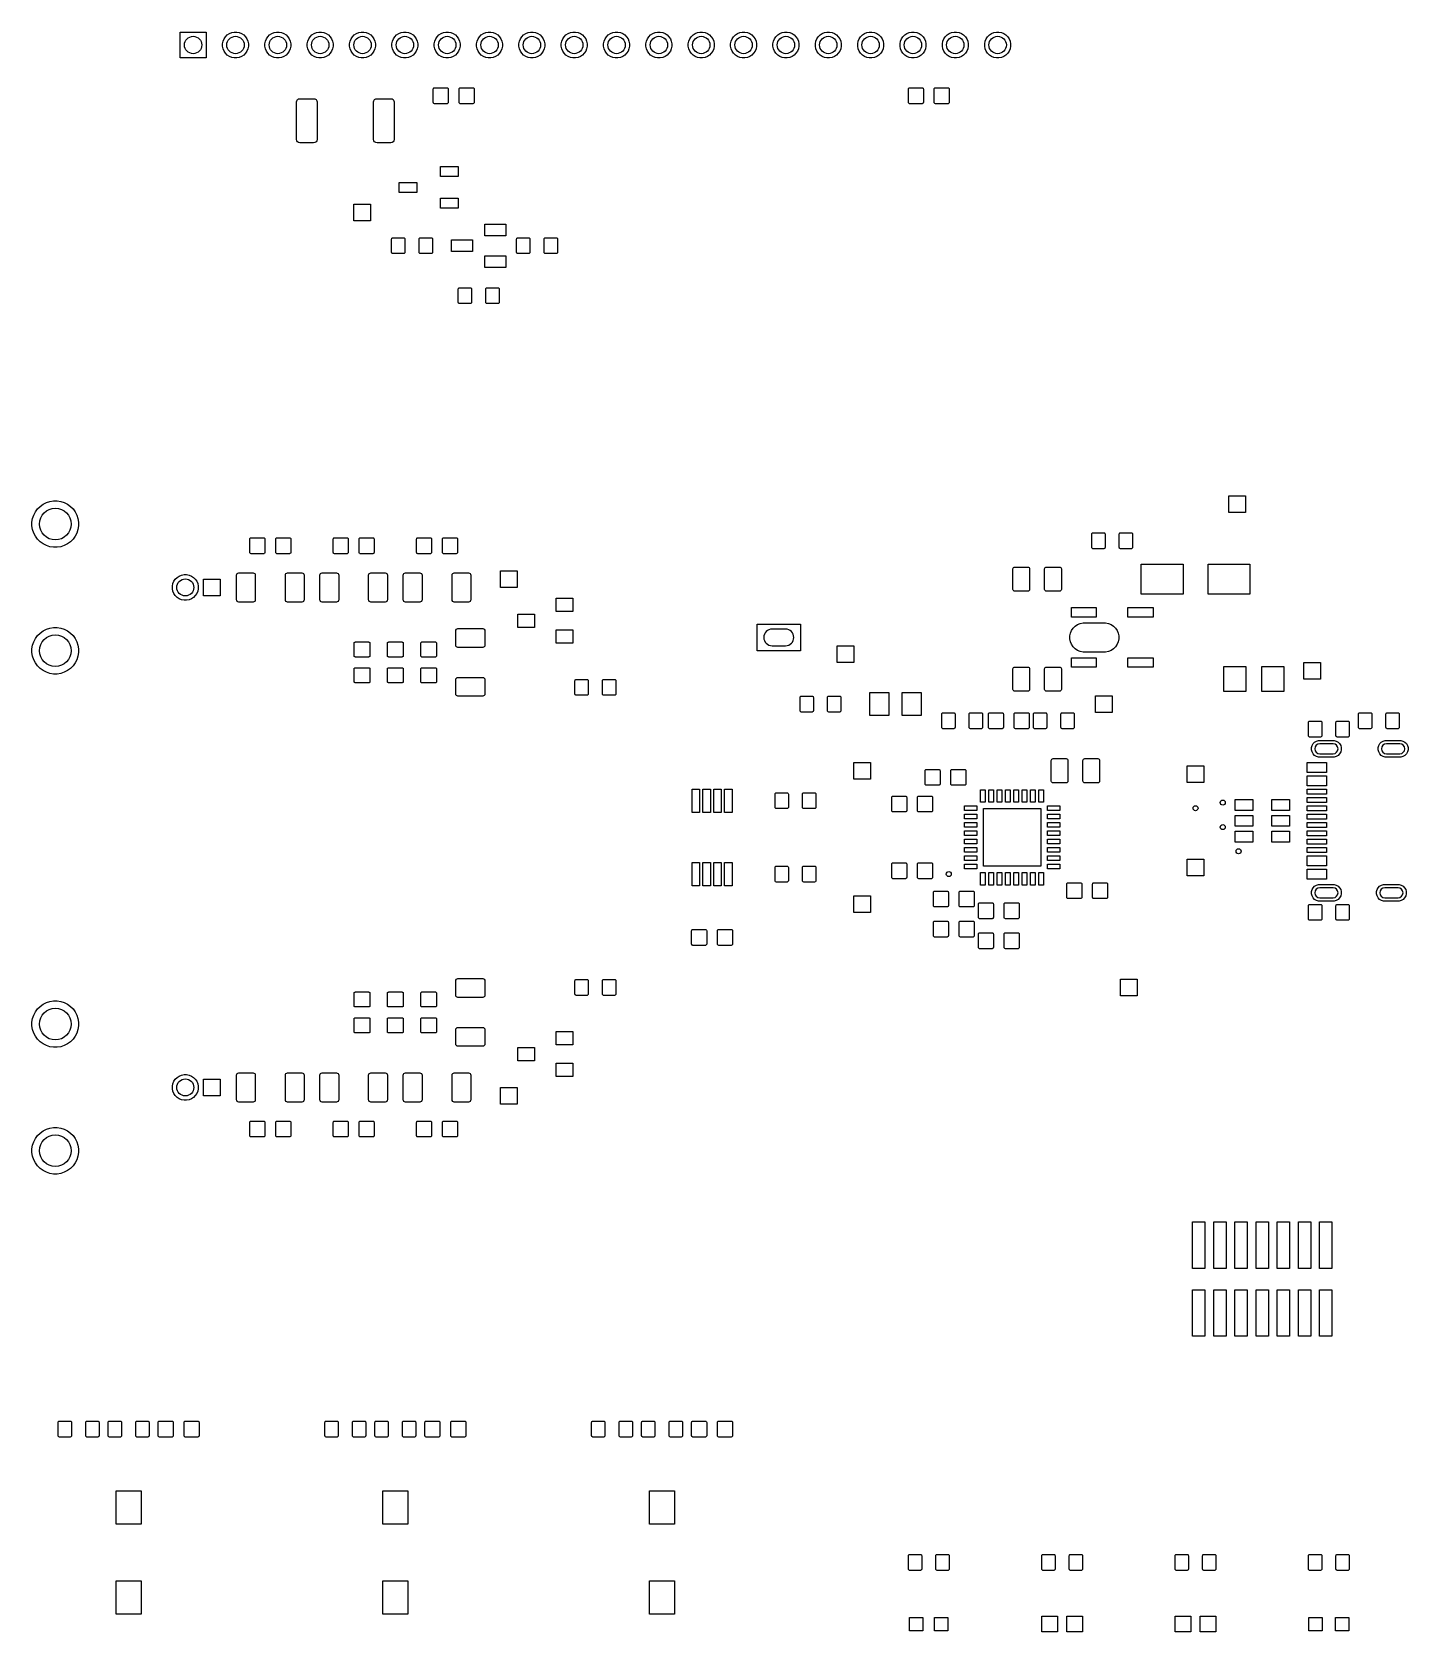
# Model space of a CAD drawing. Header units: inches. Extents: x 4.52 to 7.77, y -6.01 to -2.23.
import ezdxf

# ---------------------------------------------------------------- set-up
doc = ezdxf.new("R2010")
doc.units = ezdxf.units.IN
doc.header["$MEASUREMENT"] = 0
doc.layers.add('F.Paste', color=253, linetype='CONTINUOUS', true_color=0xb4a09a)

msp = doc.modelspace()

# ---------------------------------------------------------------- linework, layer by layer
at = {"layer": 'F.Paste', "linetype": 'CONTINUOUS'}
for p, q in [((4.8657, -2.2927), (4.8657, -2.2313)), ((4.8657, -2.2313), (4.9272, -2.2313)), ((4.9272, -2.2313), (4.9272, -2.2927)), ((4.9659, -2.259), (4.9671, -2.2531)), ((4.9659, -2.265), (4.9659, -2.259)), ((4.9671, -2.2709), (4.9659, -2.265)), ((4.9671, -2.2531), (4.9694, -2.2475)), ((4.9694, -2.2475), (4.9727, -2.2425)), ((4.9727, -2.2425), (4.977, -2.2383)), ((4.977, -2.2383), (4.982, -2.2349)), ((4.982, -2.2349), (4.9875, -2.2326)), ((4.9875, -2.2326), (4.9934, -2.2314)), ((4.9934, -2.2314), (4.9995, -2.2314)), ((4.9995, -2.2314), (5.0054, -2.2326)), ((5.0054, -2.2326), (5.0109, -2.2349)), ((5.0109, -2.2349), (5.0159, -2.2383)), ((5.0159, -2.2383), (5.0202, -2.2425)), ((5.0202, -2.2425), (5.0235, -2.2475)), ((5.0235, -2.2475), (5.0258, -2.2531)), ((5.0258, -2.2531), (5.027, -2.259)), ((5.027, -2.265), (5.0258, -2.2709)), ((5.027, -2.259), (5.027, -2.265)), ((5.0659, -2.259), (5.0671, -2.2531)), ((5.0659, -2.265), (5.0659, -2.259)), ((5.0671, -2.2709), (5.0659, -2.265)), ((5.0671, -2.2531), (5.0694, -2.2475)), ((5.0694, -2.2475), (5.0727, -2.2425)), ((5.0727, -2.2425), (5.077, -2.2383)), ((5.077, -2.2383), (5.082, -2.2349)), ((5.082, -2.2349), (5.0875, -2.2326)), ((5.0875, -2.2326), (5.0934, -2.2314)), ((5.0934, -2.2314), (5.0995, -2.2314)), ((5.0995, -2.2314), (5.1054, -2.2326)), ((5.1054, -2.2326), (5.1109, -2.2349)), ((5.1109, -2.2349), (5.1159, -2.2383)), ((5.1159, -2.2383), (5.1202, -2.2425)), ((5.1202, -2.2425), (5.1235, -2.2475)), ((5.1235, -2.2475), (5.1258, -2.2531)), ((5.1258, -2.2531), (5.127, -2.259)), ((5.127, -2.265), (5.1258, -2.2709)), ((5.127, -2.259), (5.127, -2.265)), ((5.1659, -2.259), (5.1671, -2.2531)), ((5.1659, -2.265), (5.1659, -2.259)), ((5.1671, -2.2709), (5.1659, -2.265)), ((5.1671, -2.2531), (5.1694, -2.2475)), ((5.1694, -2.2475), (5.1727, -2.2425)), ((5.1727, -2.2425), (5.177, -2.2383)), ((5.177, -2.2383), (5.182, -2.2349)), ((5.182, -2.2349), (5.1875, -2.2326)), ((5.1875, -2.2326), (5.1934, -2.2314)), ((5.1934, -2.2314), (5.1995, -2.2314)), ((5.1995, -2.2314), (5.2054, -2.2326)), ((5.2054, -2.2326), (5.2109, -2.2349)), ((5.2109, -2.2349), (5.2159, -2.2383)), ((5.2159, -2.2383), (5.2202, -2.2425)), ((5.2202, -2.2425), (5.2235, -2.2475)), ((5.2235, -2.2475), (5.2258, -2.2531)), ((5.2258, -2.2531), (5.227, -2.259)), ((5.227, -2.265), (5.2258, -2.2709)), ((5.227, -2.259), (5.227, -2.265)), ((5.2659, -2.259), (5.2671, -2.2531)), ((5.2659, -2.265), (5.2659, -2.259)), ((5.2671, -2.2709), (5.2659, -2.265)), ((5.2671, -2.2531), (5.2694, -2.2475)), ((5.2694, -2.2475), (5.2727, -2.2425)), ((5.2727, -2.2425), (5.277, -2.2383)), ((5.277, -2.2383), (5.282, -2.2349)), ((5.282, -2.2349), (5.2875, -2.2326)), ((5.2875, -2.2326), (5.2934, -2.2314)), ((5.2934, -2.2314), (5.2995, -2.2314)), ((5.2995, -2.2314), (5.3054, -2.2326)), ((5.3054, -2.2326), (5.3109, -2.2349)), ((5.3109, -2.2349), (5.3159, -2.2383)), ((5.3159, -2.2383), (5.3202, -2.2425)), ((5.3202, -2.2425), (5.3235, -2.2475)), ((5.3235, -2.2475), (5.3258, -2.2531)), ((5.3258, -2.2531), (5.327, -2.259)), ((5.327, -2.265), (5.3258, -2.2709)), ((5.327, -2.259), (5.327, -2.265)), ((5.3659, -2.259), (5.3671, -2.2531)), ((5.3659, -2.265), (5.3659, -2.259)), ((5.3671, -2.2709), (5.3659, -2.265)), ((5.3671, -2.2531), (5.3694, -2.2475)), ((5.3694, -2.2475), (5.3727, -2.2425)), ((5.3727, -2.2425), (5.377, -2.2383)), ((5.377, -2.2383), (5.382, -2.2349)), ((5.382, -2.2349), (5.3875, -2.2326)), ((5.3875, -2.2326), (5.3934, -2.2314)), ((5.3934, -2.2314), (5.3995, -2.2314)), ((5.3995, -2.2314), (5.4054, -2.2326)), ((5.4054, -2.2326), (5.4109, -2.2349)), ((5.4109, -2.2349), (5.4159, -2.2383)), ((5.4159, -2.2383), (5.4202, -2.2425)), ((5.4202, -2.2425), (5.4235, -2.2475)), ((5.4235, -2.2475), (5.4258, -2.2531)), ((5.4258, -2.2531), (5.427, -2.259)), ((5.427, -2.265), (5.4258, -2.2709)), ((5.427, -2.259), (5.427, -2.265)), ((5.4659, -2.259), (5.4671, -2.2531)), ((5.4659, -2.265), (5.4659, -2.259)), ((5.4671, -2.2709), (5.4659, -2.265)), ((5.4671, -2.2531), (5.4694, -2.2475)), ((5.4694, -2.2475), (5.4727, -2.2425)), ((5.4727, -2.2425), (5.477, -2.2383)), ((5.477, -2.2383), (5.482, -2.2349)), ((5.482, -2.2349), (5.4875, -2.2326)), ((5.4875, -2.2326), (5.4934, -2.2314)), ((5.4934, -2.2314), (5.4995, -2.2314)), ((5.4995, -2.2314), (5.5054, -2.2326)), ((5.5054, -2.2326), (5.5109, -2.2349)), ((5.5109, -2.2349), (5.5159, -2.2383)), ((5.5159, -2.2383), (5.5202, -2.2425)), ((5.5202, -2.2425), (5.5235, -2.2475)), ((5.5235, -2.2475), (5.5258, -2.2531)), ((5.5258, -2.2531), (5.527, -2.259)), ((5.527, -2.265), (5.5258, -2.2709)), ((5.527, -2.259), (5.527, -2.265)), ((5.5659, -2.259), (5.5671, -2.2531)), ((5.5659, -2.265), (5.5659, -2.259)), ((5.5671, -2.2709), (5.5659, -2.265)), ((5.5671, -2.2531), (5.5694, -2.2475)), ((5.5694, -2.2475), (5.5727, -2.2425)), ((5.5727, -2.2425), (5.577, -2.2383)), ((5.577, -2.2383), (5.582, -2.2349)), ((5.582, -2.2349), (5.5875, -2.2326)), ((5.5875, -2.2326), (5.5934, -2.2314)), ((5.5934, -2.2314), (5.5995, -2.2314)), ((5.5995, -2.2314), (5.6054, -2.2326)), ((5.6054, -2.2326), (5.6109, -2.2349)), ((5.6109, -2.2349), (5.6159, -2.2383)), ((5.6159, -2.2383), (5.6202, -2.2425)), ((5.6202, -2.2425), (5.6235, -2.2475)), ((5.6235, -2.2475), (5.6258, -2.2531)), ((5.6258, -2.2531), (5.627, -2.259)), ((5.627, -2.265), (5.6258, -2.2709)), ((5.627, -2.259), (5.627, -2.265)), ((5.6659, -2.259), (5.6671, -2.2531)), ((5.6659, -2.265), (5.6659, -2.259)), ((5.6671, -2.2709), (5.6659, -2.265)), ((5.6671, -2.2531), (5.6694, -2.2475)), ((5.6694, -2.2475), (5.6727, -2.2425)), ((5.6727, -2.2425), (5.677, -2.2383)), ((5.677, -2.2383), (5.682, -2.2349)), ((5.682, -2.2349), (5.6875, -2.2326)), ((5.6875, -2.2326), (5.6934, -2.2314)), ((5.6934, -2.2314), (5.6995, -2.2314)), ((5.6995, -2.2314), (5.7054, -2.2326)), ((5.7054, -2.2326), (5.7109, -2.2349)), ((5.7109, -2.2349), (5.7159, -2.2383)), ((5.7159, -2.2383), (5.7202, -2.2425)), ((5.7202, -2.2425), (5.7235, -2.2475)), ((5.7235, -2.2475), (5.7258, -2.2531)), ((5.7258, -2.2531), (5.727, -2.259)), ((5.727, -2.265), (5.7258, -2.2709)), ((5.727, -2.259), (5.727, -2.265)), ((5.7659, -2.259), (5.7671, -2.2531)), ((5.7659, -2.265), (5.7659, -2.259)), ((5.7671, -2.2709), (5.7659, -2.265)), ((5.7671, -2.2531), (5.7694, -2.2475)), ((5.7694, -2.2475), (5.7727, -2.2425)), ((5.7727, -2.2425), (5.777, -2.2383)), ((5.777, -2.2383), (5.782, -2.2349)), ((5.782, -2.2349), (5.7875, -2.2326)), ((5.7875, -2.2326), (5.7934, -2.2314)), ((5.7934, -2.2314), (5.7995, -2.2314)), ((5.7995, -2.2314), (5.8054, -2.2326)), ((5.8054, -2.2326), (5.8109, -2.2349)), ((5.8109, -2.2349), (5.8159, -2.2383)), ((5.8159, -2.2383), (5.8202, -2.2425)), ((5.8202, -2.2425), (5.8235, -2.2475)), ((5.8235, -2.2475), (5.8258, -2.2531)), ((5.8258, -2.2531), (5.827, -2.259)), ((5.827, -2.265), (5.8258, -2.2709)), ((5.827, -2.259), (5.827, -2.265)), ((5.8659, -2.259), (5.8671, -2.2531)), ((5.8659, -2.265), (5.8659, -2.259)), ((5.8671, -2.2709), (5.8659, -2.265)), ((5.8671, -2.2531), (5.8694, -2.2475)), ((5.8694, -2.2475), (5.8727, -2.2425)), ((5.8727, -2.2425), (5.877, -2.2383)), ((5.877, -2.2383), (5.882, -2.2349)), ((5.882, -2.2349), (5.8875, -2.2326)), ((5.8875, -2.2326), (5.8934, -2.2314)), ((5.8934, -2.2314), (5.8995, -2.2314)), ((5.8995, -2.2314), (5.9054, -2.2326)), ((5.9054, -2.2326), (5.9109, -2.2349)), ((5.9109, -2.2349), (5.9159, -2.2383)), ((5.9159, -2.2383), (5.9202, -2.2425)), ((5.9202, -2.2425), (5.9235, -2.2475)), ((5.9235, -2.2475), (5.9258, -2.2531)), ((5.9258, -2.2531), (5.927, -2.259)), ((5.927, -2.265), (5.9258, -2.2709)), ((5.927, -2.259), (5.927, -2.265)), ((5.9659, -2.259), (5.9671, -2.2531)), ((5.9659, -2.265), (5.9659, -2.259)), ((5.9671, -2.2709), (5.9659, -2.265)), ((5.9671, -2.2531), (5.9694, -2.2475)), ((5.9694, -2.2475), (5.9727, -2.2425)), ((5.9727, -2.2425), (5.977, -2.2383)), ((5.977, -2.2383), (5.982, -2.2349)), ((5.982, -2.2349), (5.9875, -2.2326)), ((5.9875, -2.2326), (5.9934, -2.2314)), ((5.9934, -2.2314), (5.9995, -2.2314)), ((5.9995, -2.2314), (6.0054, -2.2326)), ((6.0054, -2.2326), (6.0109, -2.2349)), ((6.0109, -2.2349), (6.0159, -2.2383)), ((6.0159, -2.2383), (6.0202, -2.2425)), ((6.0202, -2.2425), (6.0235, -2.2475)), ((6.0235, -2.2475), (6.0258, -2.2531)), ((6.0258, -2.2531), (6.027, -2.259)), ((6.027, -2.265), (6.0258, -2.2709)), ((6.027, -2.259), (6.027, -2.265)), ((6.0659, -2.259), (6.0671, -2.2531)), ((6.0659, -2.265), (6.0659, -2.259)), ((6.0671, -2.2709), (6.0659, -2.265)), ((6.0671, -2.2531), (6.0694, -2.2475)), ((6.0694, -2.2475), (6.0727, -2.2425)), ((6.0727, -2.2425), (6.077, -2.2383)), ((6.077, -2.2383), (6.082, -2.2349)), ((6.082, -2.2349), (6.0875, -2.2326)), ((6.0875, -2.2326), (6.0934, -2.2314)), ((6.0934, -2.2314), (6.0995, -2.2314)), ((6.0995, -2.2314), (6.1054, -2.2326)), ((6.1054, -2.2326), (6.1109, -2.2349)), ((6.1109, -2.2349), (6.1159, -2.2383)), ((6.1159, -2.2383), (6.1202, -2.2425)), ((6.1202, -2.2425), (6.1235, -2.2475)), ((6.1235, -2.2475), (6.1258, -2.2531)), ((6.1258, -2.2531), (6.127, -2.259)), ((6.127, -2.265), (6.1258, -2.2709)), ((6.127, -2.259), (6.127, -2.265)), ((6.1659, -2.259), (6.1671, -2.2531)), ((6.1659, -2.265), (6.1659, -2.259)), ((6.1671, -2.2709), (6.1659, -2.265)), ((6.1671, -2.2531), (6.1694, -2.2475)), ((6.1694, -2.2475), (6.1727, -2.2425)), ((6.1727, -2.2425), (6.177, -2.2383)), ((6.177, -2.2383), (6.182, -2.2349)), ((6.182, -2.2349), (6.1875, -2.2326)), ((6.1875, -2.2326), (6.1934, -2.2314)), ((6.1934, -2.2314), (6.1995, -2.2314)), ((6.1995, -2.2314), (6.2054, -2.2326)), ((6.2054, -2.2326), (6.2109, -2.2349)), ((6.2109, -2.2349), (6.2159, -2.2383)), ((6.2159, -2.2383), (6.2202, -2.2425)), ((6.2202, -2.2425), (6.2235, -2.2475)), ((6.2235, -2.2475), (6.2258, -2.2531)), ((6.2258, -2.2531), (6.227, -2.259)), ((6.227, -2.265), (6.2258, -2.2709)), ((6.227, -2.259), (6.227, -2.265)), ((6.2659, -2.259), (6.2671, -2.2531)), ((6.2659, -2.265), (6.2659, -2.259)), ((6.2671, -2.2709), (6.2659, -2.265)), ((6.2671, -2.2531), (6.2694, -2.2475)), ((6.2694, -2.2475), (6.2727, -2.2425)), ((6.2727, -2.2425), (6.277, -2.2383)), ((6.277, -2.2383), (6.282, -2.2349)), ((6.282, -2.2349), (6.2875, -2.2326)), ((6.2875, -2.2326), (6.2934, -2.2314)), ((6.2934, -2.2314), (6.2995, -2.2314)), ((6.2995, -2.2314), (6.3054, -2.2326)), ((6.3054, -2.2326), (6.3109, -2.2349)), ((6.3109, -2.2349), (6.3159, -2.2383)), ((6.3159, -2.2383), (6.3202, -2.2425)), ((6.3202, -2.2425), (6.3235, -2.2475)), ((6.3235, -2.2475), (6.3258, -2.2531)), ((6.3258, -2.2531), (6.327, -2.259)), ((6.327, -2.265), (6.3258, -2.2709)), ((6.327, -2.259), (6.327, -2.265)), ((6.3659, -2.259), (6.3671, -2.2531)), ((6.3659, -2.265), (6.3659, -2.259)), ((6.3671, -2.2709), (6.3659, -2.265)), ((6.3671, -2.2531), (6.3694, -2.2475)), ((6.3694, -2.2475), (6.3727, -2.2425)), ((6.3727, -2.2425), (6.377, -2.2383)), ((6.377, -2.2383), (6.382, -2.2349)), ((6.382, -2.2349), (6.3875, -2.2326)), ((6.3875, -2.2326), (6.3934, -2.2314)), ((6.3934, -2.2314), (6.3995, -2.2314)), ((6.3995, -2.2314), (6.4054, -2.2326)), ((6.4054, -2.2326), (6.4109, -2.2349)), ((6.4109, -2.2349), (6.4159, -2.2383)), ((6.4159, -2.2383), (6.4202, -2.2425)), ((6.4202, -2.2425), (6.4235, -2.2475)), ((6.4235, -2.2475), (6.4258, -2.2531)), ((6.4258, -2.2531), (6.427, -2.259)), ((6.427, -2.265), (6.4258, -2.2709)), ((6.427, -2.259), (6.427, -2.265)), ((6.4659, -2.259), (6.4671, -2.2531)), ((6.4659, -2.265), (6.4659, -2.259)), ((6.4671, -2.2709), (6.4659, -2.265)), ((6.4671, -2.2531), (6.4694, -2.2475)), ((6.4694, -2.2475), (6.4727, -2.2425)), ((6.4727, -2.2425), (6.477, -2.2383)), ((6.477, -2.2383), (6.482, -2.2349)), ((6.482, -2.2349), (6.4875, -2.2326)), ((6.4875, -2.2326), (6.4934, -2.2314)), ((6.4934, -2.2314), (6.4995, -2.2314)), ((6.4995, -2.2314), (6.5054, -2.2326)), ((6.5054, -2.2326), (6.5109, -2.2349)), ((6.5109, -2.2349), (6.5159, -2.2383)), ((6.5159, -2.2383), (6.5202, -2.2425)), ((6.5202, -2.2425), (6.5235, -2.2475)), ((6.5235, -2.2475), (6.5258, -2.2531)), ((6.5258, -2.2531), (6.527, -2.259)), ((6.527, -2.265), (6.5258, -2.2709)), ((6.527, -2.259), (6.527, -2.265)), ((6.5659, -2.259), (6.5671, -2.2531)), ((6.5659, -2.265), (6.5659, -2.259)), ((6.5671, -2.2709), (6.5659, -2.265)), ((6.5671, -2.2531), (6.5694, -2.2475)), ((6.5694, -2.2475), (6.5727, -2.2425)), ((6.5727, -2.2425), (6.577, -2.2383)), ((6.577, -2.2383), (6.582, -2.2349)), ((6.582, -2.2349), (6.5875, -2.2326)), ((6.5875, -2.2326), (6.5934, -2.2314)), ((6.5934, -2.2314), (6.5995, -2.2314)), ((6.5995, -2.2314), (6.6054, -2.2326)), ((6.6054, -2.2326), (6.6109, -2.2349)), ((6.6109, -2.2349), (6.6159, -2.2383)), ((6.6159, -2.2383), (6.6202, -2.2425)), ((6.6202, -2.2425), (6.6235, -2.2475)), ((6.6235, -2.2475), (6.6258, -2.2531)), ((6.6258, -2.2531), (6.627, -2.259)), ((6.627, -2.265), (6.6258, -2.2709)), ((6.627, -2.259), (6.627, -2.265)), ((6.6659, -2.259), (6.6671, -2.2531)), ((6.6659, -2.265), (6.6659, -2.259)), ((6.6671, -2.2709), (6.6659, -2.265)), ((6.6671, -2.2531), (6.6694, -2.2475)), ((6.6694, -2.2475), (6.6727, -2.2425)), ((6.6727, -2.2425), (6.677, -2.2383)), ((6.677, -2.2383), (6.682, -2.2349)), ((6.682, -2.2349), (6.6875, -2.2326)), ((6.6875, -2.2326), (6.6934, -2.2314)), ((6.6934, -2.2314), (6.6995, -2.2314)), ((6.6995, -2.2314), (6.7054, -2.2326)), ((6.7054, -2.2326), (6.7109, -2.2349)), ((6.7109, -2.2349), (6.7159, -2.2383)), ((6.7159, -2.2383), (6.7202, -2.2425)), ((6.7202, -2.2425), (6.7235, -2.2475)), ((6.7235, -2.2475), (6.7258, -2.2531)), ((6.7258, -2.2531), (6.727, -2.259)), ((6.727, -2.265), (6.7258, -2.2709)), ((6.727, -2.259), (6.727, -2.265)), ((6.7659, -2.259), (6.7671, -2.2531)), ((6.7659, -2.265), (6.7659, -2.259)), ((6.7671, -2.2709), (6.7659, -2.265)), ((6.7671, -2.2531), (6.7694, -2.2475)), ((6.7694, -2.2475), (6.7727, -2.2425)), ((6.7727, -2.2425), (6.777, -2.2383)), ((6.777, -2.2383), (6.782, -2.2349)), ((6.782, -2.2349), (6.7875, -2.2326)), ((6.7875, -2.2326), (6.7934, -2.2314)), ((6.7934, -2.2314), (6.7995, -2.2314)), ((6.7995, -2.2314), (6.8054, -2.2326)), ((6.8054, -2.2326), (6.8109, -2.2349)), ((6.8109, -2.2349), (6.8159, -2.2383)), ((6.8159, -2.2383), (6.8202, -2.2425)), ((6.8202, -2.2425), (6.8235, -2.2475)), ((6.8235, -2.2475), (6.8258, -2.2531)), ((6.8258, -2.2531), (6.827, -2.259)), ((6.827, -2.265), (6.8258, -2.2709)), ((6.827, -2.259), (6.827, -2.265)), ((4.9272, -2.2927), (4.8657, -2.2927)), ((4.9694, -2.2765), (4.9671, -2.2709)), ((4.9727, -2.2815), (4.9694, -2.2765)), ((4.977, -2.2857), (4.9727, -2.2815)), ((4.982, -2.2891), (4.977, -2.2857)), ((4.9875, -2.2914), (4.982, -2.2891)), ((4.9934, -2.2926), (4.9875, -2.2914)), ((4.9995, -2.2926), (4.9934, -2.2926)), ((5.0054, -2.2914), (4.9995, -2.2926)), ((5.0109, -2.2891), (5.0054, -2.2914)), ((5.0159, -2.2857), (5.0109, -2.2891)), ((5.0202, -2.2815), (5.0159, -2.2857)), ((5.0235, -2.2765), (5.0202, -2.2815)), ((5.0258, -2.2709), (5.0235, -2.2765)), ((5.0694, -2.2765), (5.0671, -2.2709)), ((5.0727, -2.2815), (5.0694, -2.2765)), ((5.077, -2.2857), (5.0727, -2.2815)), ((5.082, -2.2891), (5.077, -2.2857)), ((5.0875, -2.2914), (5.082, -2.2891)), ((5.0934, -2.2926), (5.0875, -2.2914)), ((5.0995, -2.2926), (5.0934, -2.2926)), ((5.1054, -2.2914), (5.0995, -2.2926)), ((5.1109, -2.2891), (5.1054, -2.2914)), ((5.1159, -2.2857), (5.1109, -2.2891)), ((5.1202, -2.2815), (5.1159, -2.2857)), ((5.1235, -2.2765), (5.1202, -2.2815)), ((5.1258, -2.2709), (5.1235, -2.2765)), ((5.1694, -2.2765), (5.1671, -2.2709)), ((5.1727, -2.2815), (5.1694, -2.2765)), ((5.177, -2.2857), (5.1727, -2.2815)), ((5.182, -2.2891), (5.177, -2.2857)), ((5.1875, -2.2914), (5.182, -2.2891)), ((5.1934, -2.2926), (5.1875, -2.2914)), ((5.1995, -2.2926), (5.1934, -2.2926)), ((5.2054, -2.2914), (5.1995, -2.2926)), ((5.2109, -2.2891), (5.2054, -2.2914)), ((5.2159, -2.2857), (5.2109, -2.2891)), ((5.2202, -2.2815), (5.2159, -2.2857)), ((5.2235, -2.2765), (5.2202, -2.2815)), ((5.2258, -2.2709), (5.2235, -2.2765)), ((5.2694, -2.2765), (5.2671, -2.2709)), ((5.2727, -2.2815), (5.2694, -2.2765)), ((5.277, -2.2857), (5.2727, -2.2815)), ((5.282, -2.2891), (5.277, -2.2857)), ((5.2875, -2.2914), (5.282, -2.2891)), ((5.2934, -2.2926), (5.2875, -2.2914)), ((5.2995, -2.2926), (5.2934, -2.2926)), ((5.3054, -2.2914), (5.2995, -2.2926)), ((5.3109, -2.2891), (5.3054, -2.2914)), ((5.3159, -2.2857), (5.3109, -2.2891)), ((5.3202, -2.2815), (5.3159, -2.2857)), ((5.3235, -2.2765), (5.3202, -2.2815)), ((5.3258, -2.2709), (5.3235, -2.2765)), ((5.3694, -2.2765), (5.3671, -2.2709)), ((5.3727, -2.2815), (5.3694, -2.2765)), ((5.377, -2.2857), (5.3727, -2.2815)), ((5.382, -2.2891), (5.377, -2.2857)), ((5.3875, -2.2914), (5.382, -2.2891)), ((5.3934, -2.2926), (5.3875, -2.2914)), ((5.3995, -2.2926), (5.3934, -2.2926)), ((5.4054, -2.2914), (5.3995, -2.2926)), ((5.4109, -2.2891), (5.4054, -2.2914)), ((5.4159, -2.2857), (5.4109, -2.2891)), ((5.4202, -2.2815), (5.4159, -2.2857)), ((5.4235, -2.2765), (5.4202, -2.2815)), ((5.4258, -2.2709), (5.4235, -2.2765)), ((5.4694, -2.2765), (5.4671, -2.2709)), ((5.4727, -2.2815), (5.4694, -2.2765)), ((5.477, -2.2857), (5.4727, -2.2815)), ((5.482, -2.2891), (5.477, -2.2857)), ((5.4875, -2.2914), (5.482, -2.2891)), ((5.4934, -2.2926), (5.4875, -2.2914)), ((5.4995, -2.2926), (5.4934, -2.2926)), ((5.5054, -2.2914), (5.4995, -2.2926)), ((5.5109, -2.2891), (5.5054, -2.2914)), ((5.5159, -2.2857), (5.5109, -2.2891)), ((5.5202, -2.2815), (5.5159, -2.2857)), ((5.5235, -2.2765), (5.5202, -2.2815)), ((5.5258, -2.2709), (5.5235, -2.2765)), ((5.5694, -2.2765), (5.5671, -2.2709)), ((5.5727, -2.2815), (5.5694, -2.2765)), ((5.577, -2.2857), (5.5727, -2.2815)), ((5.582, -2.2891), (5.577, -2.2857)), ((5.5875, -2.2914), (5.582, -2.2891)), ((5.5934, -2.2926), (5.5875, -2.2914)), ((5.5995, -2.2926), (5.5934, -2.2926)), ((5.6054, -2.2914), (5.5995, -2.2926)), ((5.6109, -2.2891), (5.6054, -2.2914)), ((5.6159, -2.2857), (5.6109, -2.2891)), ((5.6202, -2.2815), (5.6159, -2.2857)), ((5.6235, -2.2765), (5.6202, -2.2815)), ((5.6258, -2.2709), (5.6235, -2.2765)), ((5.6694, -2.2765), (5.6671, -2.2709)), ((5.6727, -2.2815), (5.6694, -2.2765)), ((5.677, -2.2857), (5.6727, -2.2815)), ((5.682, -2.2891), (5.677, -2.2857)), ((5.6875, -2.2914), (5.682, -2.2891)), ((5.6934, -2.2926), (5.6875, -2.2914)), ((5.6995, -2.2926), (5.6934, -2.2926)), ((5.7054, -2.2914), (5.6995, -2.2926)), ((5.7109, -2.2891), (5.7054, -2.2914)), ((5.7159, -2.2857), (5.7109, -2.2891)), ((5.7202, -2.2815), (5.7159, -2.2857)), ((5.7235, -2.2765), (5.7202, -2.2815)), ((5.7258, -2.2709), (5.7235, -2.2765)), ((5.7694, -2.2765), (5.7671, -2.2709)), ((5.7727, -2.2815), (5.7694, -2.2765)), ((5.777, -2.2857), (5.7727, -2.2815)), ((5.782, -2.2891), (5.777, -2.2857)), ((5.7875, -2.2914), (5.782, -2.2891)), ((5.7934, -2.2926), (5.7875, -2.2914)), ((5.7995, -2.2926), (5.7934, -2.2926)), ((5.8054, -2.2914), (5.7995, -2.2926)), ((5.8109, -2.2891), (5.8054, -2.2914)), ((5.8159, -2.2857), (5.8109, -2.2891)), ((5.8202, -2.2815), (5.8159, -2.2857)), ((5.8235, -2.2765), (5.8202, -2.2815)), ((5.8258, -2.2709), (5.8235, -2.2765)), ((5.8694, -2.2765), (5.8671, -2.2709)), ((5.8727, -2.2815), (5.8694, -2.2765)), ((5.877, -2.2857), (5.8727, -2.2815)), ((5.882, -2.2891), (5.877, -2.2857)), ((5.8875, -2.2914), (5.882, -2.2891)), ((5.8934, -2.2926), (5.8875, -2.2914)), ((5.8995, -2.2926), (5.8934, -2.2926)), ((5.9054, -2.2914), (5.8995, -2.2926)), ((5.9109, -2.2891), (5.9054, -2.2914)), ((5.9159, -2.2857), (5.9109, -2.2891)), ((5.9202, -2.2815), (5.9159, -2.2857)), ((5.9235, -2.2765), (5.9202, -2.2815)), ((5.9258, -2.2709), (5.9235, -2.2765)), ((5.9694, -2.2765), (5.9671, -2.2709)), ((5.9727, -2.2815), (5.9694, -2.2765)), ((5.977, -2.2857), (5.9727, -2.2815)), ((5.982, -2.2891), (5.977, -2.2857)), ((5.9875, -2.2914), (5.982, -2.2891)), ((5.9934, -2.2926), (5.9875, -2.2914)), ((5.9995, -2.2926), (5.9934, -2.2926)), ((6.0054, -2.2914), (5.9995, -2.2926)), ((6.0109, -2.2891), (6.0054, -2.2914)), ((6.0159, -2.2857), (6.0109, -2.2891)), ((6.0202, -2.2815), (6.0159, -2.2857)), ((6.0235, -2.2765), (6.0202, -2.2815)), ((6.0258, -2.2709), (6.0235, -2.2765)), ((6.0694, -2.2765), (6.0671, -2.2709)), ((6.0727, -2.2815), (6.0694, -2.2765)), ((6.077, -2.2857), (6.0727, -2.2815)), ((6.082, -2.2891), (6.077, -2.2857)), ((6.0875, -2.2914), (6.082, -2.2891)), ((6.0934, -2.2926), (6.0875, -2.2914)), ((6.0995, -2.2926), (6.0934, -2.2926)), ((6.1054, -2.2914), (6.0995, -2.2926)), ((6.1109, -2.2891), (6.1054, -2.2914)), ((6.1159, -2.2857), (6.1109, -2.2891)), ((6.1202, -2.2815), (6.1159, -2.2857)), ((6.1235, -2.2765), (6.1202, -2.2815)), ((6.1258, -2.2709), (6.1235, -2.2765)), ((6.1694, -2.2765), (6.1671, -2.2709)), ((6.1727, -2.2815), (6.1694, -2.2765)), ((6.177, -2.2857), (6.1727, -2.2815)), ((6.182, -2.2891), (6.177, -2.2857)), ((6.1875, -2.2914), (6.182, -2.2891)), ((6.1934, -2.2926), (6.1875, -2.2914)), ((6.1995, -2.2926), (6.1934, -2.2926)), ((6.2054, -2.2914), (6.1995, -2.2926)), ((6.2109, -2.2891), (6.2054, -2.2914)), ((6.2159, -2.2857), (6.2109, -2.2891)), ((6.2202, -2.2815), (6.2159, -2.2857)), ((6.2235, -2.2765), (6.2202, -2.2815)), ((6.2258, -2.2709), (6.2235, -2.2765)), ((6.2694, -2.2765), (6.2671, -2.2709)), ((6.2727, -2.2815), (6.2694, -2.2765)), ((6.277, -2.2857), (6.2727, -2.2815)), ((6.282, -2.2891), (6.277, -2.2857)), ((6.2875, -2.2914), (6.282, -2.2891)), ((6.2934, -2.2926), (6.2875, -2.2914)), ((6.2995, -2.2926), (6.2934, -2.2926)), ((6.3054, -2.2914), (6.2995, -2.2926)), ((6.3109, -2.2891), (6.3054, -2.2914)), ((6.3159, -2.2857), (6.3109, -2.2891)), ((6.3202, -2.2815), (6.3159, -2.2857)), ((6.3235, -2.2765), (6.3202, -2.2815)), ((6.3258, -2.2709), (6.3235, -2.2765)), ((6.3694, -2.2765), (6.3671, -2.2709)), ((6.3727, -2.2815), (6.3694, -2.2765)), ((6.377, -2.2857), (6.3727, -2.2815)), ((6.382, -2.2891), (6.377, -2.2857)), ((6.3875, -2.2914), (6.382, -2.2891)), ((6.3934, -2.2926), (6.3875, -2.2914)), ((6.3995, -2.2926), (6.3934, -2.2926)), ((6.4054, -2.2914), (6.3995, -2.2926)), ((6.4109, -2.2891), (6.4054, -2.2914)), ((6.4159, -2.2857), (6.4109, -2.2891)), ((6.4202, -2.2815), (6.4159, -2.2857)), ((6.4235, -2.2765), (6.4202, -2.2815)), ((6.4258, -2.2709), (6.4235, -2.2765)), ((6.4694, -2.2765), (6.4671, -2.2709)), ((6.4727, -2.2815), (6.4694, -2.2765)), ((6.477, -2.2857), (6.4727, -2.2815)), ((6.482, -2.2891), (6.477, -2.2857)), ((6.4875, -2.2914), (6.482, -2.2891)), ((6.4934, -2.2926), (6.4875, -2.2914)), ((6.4995, -2.2926), (6.4934, -2.2926)), ((6.5054, -2.2914), (6.4995, -2.2926)), ((6.5109, -2.2891), (6.5054, -2.2914)), ((6.5159, -2.2857), (6.5109, -2.2891)), ((6.5202, -2.2815), (6.5159, -2.2857)), ((6.5235, -2.2765), (6.5202, -2.2815)), ((6.5258, -2.2709), (6.5235, -2.2765)), ((6.5694, -2.2765), (6.5671, -2.2709)), ((6.5727, -2.2815), (6.5694, -2.2765)), ((6.577, -2.2857), (6.5727, -2.2815)), ((6.582, -2.2891), (6.577, -2.2857)), ((6.5875, -2.2914), (6.582, -2.2891)), ((6.5934, -2.2926), (6.5875, -2.2914)), ((6.5995, -2.2926), (6.5934, -2.2926)), ((6.6054, -2.2914), (6.5995, -2.2926)), ((6.6109, -2.2891), (6.6054, -2.2914)), ((6.6159, -2.2857), (6.6109, -2.2891)), ((6.6202, -2.2815), (6.6159, -2.2857)), ((6.6235, -2.2765), (6.6202, -2.2815)), ((6.6258, -2.2709), (6.6235, -2.2765)), ((6.6694, -2.2765), (6.6671, -2.2709)), ((6.6727, -2.2815), (6.6694, -2.2765)), ((6.677, -2.2857), (6.6727, -2.2815)), ((6.682, -2.2891), (6.677, -2.2857)), ((6.6875, -2.2914), (6.682, -2.2891)), ((6.6934, -2.2926), (6.6875, -2.2914)), ((6.6995, -2.2926), (6.6934, -2.2926)), ((6.7054, -2.2914), (6.6995, -2.2926)), ((6.7109, -2.2891), (6.7054, -2.2914)), ((6.7159, -2.2857), (6.7109, -2.2891)), ((6.7202, -2.2815), (6.7159, -2.2857)), ((6.7235, -2.2765), (6.7202, -2.2815)), ((6.7258, -2.2709), (6.7235, -2.2765)), ((6.7694, -2.2765), (6.7671, -2.2709)), ((6.7727, -2.2815), (6.7694, -2.2765)), ((6.777, -2.2857), (6.7727, -2.2815)), ((6.782, -2.2891), (6.777, -2.2857)), ((6.7875, -2.2914), (6.782, -2.2891)), ((6.7934, -2.2926), (6.7875, -2.2914)), ((6.7995, -2.2926), (6.7934, -2.2926)), ((6.8054, -2.2914), (6.7995, -2.2926)), ((6.8109, -2.2891), (6.8054, -2.2914)), ((6.8159, -2.2857), (6.8109, -2.2891)), ((6.8202, -2.2815), (6.8159, -2.2857)), ((6.8235, -2.2765), (6.8202, -2.2815)), ((6.8258, -2.2709), (6.8235, -2.2765)), ((5.4636, -2.366), (5.4638, -2.3649)), ((5.4636, -2.3978), (5.4636, -2.366)), ((5.4638, -2.3649), (5.4644, -2.364)), ((5.4644, -2.364), (5.4653, -2.3634)), ((5.4653, -2.3634), (5.4664, -2.3632)), ((5.4664, -2.3632), (5.4962, -2.3632)), ((5.4962, -2.3632), (5.4973, -2.3634)), ((5.4973, -2.3634), (5.4982, -2.364)), ((5.4982, -2.364), (5.4988, -2.3649)), ((5.4988, -2.3649), (5.499, -2.366)), ((5.499, -2.366), (5.499, -2.3978)), ((5.5246, -2.366), (5.5248, -2.3649)), ((5.5246, -2.3978), (5.5246, -2.366)), ((5.5248, -2.3649), (5.5254, -2.364)), ((5.5254, -2.364), (5.5263, -2.3634)), ((5.5263, -2.3634), (5.5274, -2.3632)), ((5.5274, -2.3632), (5.5572, -2.3632)), ((5.5572, -2.3632), (5.5583, -2.3634)), ((5.5583, -2.3634), (5.5592, -2.364)), ((5.5592, -2.364), (5.5598, -2.3649)), ((5.5598, -2.3649), (5.56, -2.366)), ((5.56, -2.366), (5.56, -2.3978)), ((6.5856, -2.366), (6.5858, -2.3649)), ((6.5856, -2.3978), (6.5856, -2.366)), ((6.5858, -2.3649), (6.5865, -2.364)), ((6.5865, -2.364), (6.5874, -2.3634)), ((6.5874, -2.3634), (6.5884, -2.3632)), ((6.5884, -2.3632), (6.6183, -2.3632)), ((6.6183, -2.3632), (6.6193, -2.3634)), ((6.6193, -2.3634), (6.6202, -2.364)), ((6.6202, -2.364), (6.6208, -2.3649)), ((6.6208, -2.3649), (6.6211, -2.366)), ((6.6211, -2.366), (6.6211, -2.3978)), ((6.6467, -2.366), (6.6469, -2.3649)), ((6.6467, -2.3978), (6.6467, -2.366)), ((6.6469, -2.3649), (6.6475, -2.364)), ((6.6475, -2.364), (6.6484, -2.3634)), ((6.6484, -2.3634), (6.6495, -2.3632)), ((6.6495, -2.3632), (6.6793, -2.3632)), ((6.6793, -2.3632), (6.6804, -2.3634)), ((6.6804, -2.3634), (6.6813, -2.364)), ((6.6813, -2.364), (6.6819, -2.3649)), ((6.6819, -2.3649), (6.6821, -2.366)), ((6.6821, -2.366), (6.6821, -2.3978)), ((5.1407, -2.3966), (5.1413, -2.3936)), ((5.1407, -2.4853), (5.1407, -2.3966)), ((5.1413, -2.3936), (5.143, -2.3911)), ((5.143, -2.3911), (5.1456, -2.3894)), ((5.1456, -2.3894), (5.1486, -2.3888)), ((5.1486, -2.3888), (5.1811, -2.3888)), ((5.1811, -2.3888), (5.1841, -2.3894)), ((5.1841, -2.3894), (5.1867, -2.3911)), ((5.1867, -2.3911), (5.1884, -2.3936)), ((5.1884, -2.3936), (5.189, -2.3966)), ((5.189, -2.3966), (5.189, -2.4853)), ((5.3228, -2.3966), (5.3234, -2.3936)), ((5.3228, -2.4853), (5.3228, -2.3966)), ((5.3234, -2.3936), (5.3251, -2.3911)), ((5.3251, -2.3911), (5.3277, -2.3894)), ((5.3277, -2.3894), (5.3307, -2.3888)), ((5.3307, -2.3888), (5.3632, -2.3888)), ((5.3632, -2.3888), (5.3662, -2.3894)), ((5.3662, -2.3894), (5.3688, -2.3911)), ((5.3688, -2.3911), (5.3705, -2.3936)), ((5.3705, -2.3936), (5.3711, -2.3966)), ((5.3711, -2.3966), (5.3711, -2.4853)), ((5.4638, -2.3989), (5.4636, -2.3978)), ((5.4644, -2.3998), (5.4638, -2.3989)), ((5.4653, -2.4004), (5.4644, -2.3998)), ((5.4664, -2.4006), (5.4653, -2.4004)), ((5.4962, -2.4006), (5.4664, -2.4006)), ((5.4973, -2.4004), (5.4962, -2.4006)), ((5.4982, -2.3998), (5.4973, -2.4004)), ((5.4988, -2.3989), (5.4982, -2.3998)), ((5.499, -2.3978), (5.4988, -2.3989)), ((5.5248, -2.3989), (5.5246, -2.3978)), ((5.5254, -2.3998), (5.5248, -2.3989)), ((5.5263, -2.4004), (5.5254, -2.3998)), ((5.5274, -2.4006), (5.5263, -2.4004)), ((5.5572, -2.4006), (5.5274, -2.4006)), ((5.5583, -2.4004), (5.5572, -2.4006)), ((5.5592, -2.3998), (5.5583, -2.4004)), ((5.5598, -2.3989), (5.5592, -2.3998)), ((5.56, -2.3978), (5.5598, -2.3989)), ((6.5858, -2.3989), (6.5856, -2.3978)), ((6.5865, -2.3998), (6.5858, -2.3989)), ((6.5874, -2.4004), (6.5865, -2.3998)), ((6.5884, -2.4006), (6.5874, -2.4004)), ((6.6183, -2.4006), (6.5884, -2.4006)), ((6.6193, -2.4004), (6.6183, -2.4006)), ((6.6202, -2.3998), (6.6193, -2.4004)), ((6.6208, -2.3989), (6.6202, -2.3998)), ((6.6211, -2.3978), (6.6208, -2.3989)), ((6.6469, -2.3989), (6.6467, -2.3978)), ((6.6475, -2.3998), (6.6469, -2.3989)), ((6.6484, -2.4004), (6.6475, -2.3998)), ((6.6495, -2.4006), (6.6484, -2.4004)), ((6.6793, -2.4006), (6.6495, -2.4006)), ((6.6804, -2.4004), (6.6793, -2.4006)), ((6.6813, -2.3998), (6.6804, -2.4004)), ((6.6819, -2.3989), (6.6813, -2.3998)), ((6.6821, -2.3978), (6.6819, -2.3989)), ((5.1413, -2.4883), (5.1407, -2.4853)), ((5.143, -2.4908), (5.1413, -2.4883)), ((5.1456, -2.4925), (5.143, -2.4908)), ((5.1486, -2.4931), (5.1456, -2.4925)), ((5.1811, -2.4931), (5.1486, -2.4931)), ((5.1841, -2.4925), (5.1811, -2.4931)), ((5.1867, -2.4908), (5.1841, -2.4925)), ((5.1884, -2.4883), (5.1867, -2.4908)), ((5.189, -2.4853), (5.1884, -2.4883)), ((5.3234, -2.4883), (5.3228, -2.4853)), ((5.3251, -2.4908), (5.3234, -2.4883)), ((5.3277, -2.4925), (5.3251, -2.4908)), ((5.3307, -2.4931), (5.3277, -2.4925)), ((5.3632, -2.4931), (5.3307, -2.4931)), ((5.3662, -2.4925), (5.3632, -2.4931)), ((5.3688, -2.4908), (5.3662, -2.4925)), ((5.3705, -2.4883), (5.3688, -2.4908)), ((5.3711, -2.4853), (5.3705, -2.4883)), ((5.4805, -2.5728), (5.4805, -2.5492)), ((5.4805, -2.5492), (5.5226, -2.5492)), ((5.5226, -2.5492), (5.5226, -2.5728)), ((5.3829, -2.6102), (5.3829, -2.5866)), ((5.3829, -2.5866), (5.425, -2.5866)), ((5.425, -2.5866), (5.425, -2.6102)), ((5.5226, -2.5728), (5.4805, -2.5728)), ((5.2756, -2.6772), (5.2756, -2.6378)), ((5.2756, -2.6378), (5.315, -2.6378)), ((5.315, -2.6378), (5.315, -2.6772)), ((5.425, -2.6102), (5.3829, -2.6102)), ((5.4805, -2.6476), (5.4805, -2.624)), ((5.4805, -2.624), (5.5226, -2.624)), ((5.5226, -2.624), (5.5226, -2.6476)), ((5.315, -2.6772), (5.2756, -2.6772)), ((5.5226, -2.6476), (5.4805, -2.6476)), ((5.3652, -2.7203), (5.3654, -2.7193)), ((5.3652, -2.7521), (5.3652, -2.7203)), ((5.3654, -2.7193), (5.366, -2.7183)), ((5.366, -2.7183), (5.3669, -2.7177)), ((5.3669, -2.7177), (5.368, -2.7175)), ((5.368, -2.7175), (5.3939, -2.7175)), ((5.3939, -2.7175), (5.3949, -2.7177)), ((5.3949, -2.7177), (5.3958, -2.7183)), ((5.3958, -2.7183), (5.3964, -2.7193)), ((5.3964, -2.7193), (5.3967, -2.7203)), ((5.3967, -2.7203), (5.3967, -2.7521)), ((5.4301, -2.7203), (5.4303, -2.7193)), ((5.4301, -2.7521), (5.4301, -2.7203)), ((5.4303, -2.7193), (5.4309, -2.7183)), ((5.4309, -2.7183), (5.4318, -2.7177)), ((5.4318, -2.7177), (5.4329, -2.7175)), ((5.4329, -2.7175), (5.4588, -2.7175)), ((5.4588, -2.7175), (5.4599, -2.7177)), ((5.4599, -2.7177), (5.4608, -2.7183)), ((5.4608, -2.7183), (5.4614, -2.7193)), ((5.4614, -2.7193), (5.4616, -2.7203)), ((5.4616, -2.7203), (5.4616, -2.7521)), ((5.5856, -2.7126), (5.5856, -2.685)), ((5.5856, -2.685), (5.6348, -2.685)), ((5.6348, -2.7126), (5.5856, -2.7126)), ((5.6348, -2.685), (5.6348, -2.7126)), ((5.6604, -2.7203), (5.6606, -2.7193)), ((5.6604, -2.7521), (5.6604, -2.7203)), ((5.6606, -2.7193), (5.6613, -2.7183)), ((5.6613, -2.7183), (5.6622, -2.7177)), ((5.6622, -2.7177), (5.6632, -2.7175)), ((5.6632, -2.7175), (5.6891, -2.7175)), ((5.6891, -2.7175), (5.6902, -2.7177)), ((5.6902, -2.7177), (5.6911, -2.7183)), ((5.6911, -2.7183), (5.6917, -2.7193)), ((5.6917, -2.7193), (5.6919, -2.7203)), ((5.6919, -2.7203), (5.6919, -2.7521)), ((5.7254, -2.7203), (5.7256, -2.7193)), ((5.7254, -2.7521), (5.7254, -2.7203)), ((5.7256, -2.7193), (5.7262, -2.7183)), ((5.7262, -2.7183), (5.7271, -2.7177)), ((5.7271, -2.7177), (5.7282, -2.7175)), ((5.7282, -2.7175), (5.7541, -2.7175)), ((5.7541, -2.7175), (5.7552, -2.7177)), ((5.7552, -2.7177), (5.7561, -2.7183)), ((5.7561, -2.7183), (5.7567, -2.7193)), ((5.7567, -2.7193), (5.7569, -2.7203)), ((5.7569, -2.7203), (5.7569, -2.7521)), ((5.3654, -2.7532), (5.3652, -2.7521)), ((5.366, -2.7541), (5.3654, -2.7532)), ((5.3669, -2.7547), (5.366, -2.7541)), ((5.368, -2.7549), (5.3669, -2.7547)), ((5.3939, -2.7549), (5.368, -2.7549)), ((5.3949, -2.7547), (5.3939, -2.7549)), ((5.3958, -2.7541), (5.3949, -2.7547)), ((5.3964, -2.7532), (5.3958, -2.7541)), ((5.3967, -2.7521), (5.3964, -2.7532)), ((5.4303, -2.7532), (5.4301, -2.7521)), ((5.4309, -2.7541), (5.4303, -2.7532)), ((5.4318, -2.7547), (5.4309, -2.7541)), ((5.4329, -2.7549), (5.4318, -2.7547)), ((5.4588, -2.7549), (5.4329, -2.7549)), ((5.4599, -2.7547), (5.4588, -2.7549)), ((5.4608, -2.7541), (5.4599, -2.7547)), ((5.4614, -2.7532), (5.4608, -2.7541)), ((5.4616, -2.7521), (5.4614, -2.7532)), ((5.5069, -2.75), (5.5069, -2.7224)), ((5.5069, -2.7224), (5.5561, -2.7224)), ((5.5561, -2.75), (5.5069, -2.75)), ((5.5561, -2.7224), (5.5561, -2.75)), ((5.6606, -2.7532), (5.6604, -2.7521)), ((5.6613, -2.7541), (5.6606, -2.7532)), ((5.6622, -2.7547), (5.6613, -2.7541)), ((5.6632, -2.7549), (5.6622, -2.7547)), ((5.6891, -2.7549), (5.6632, -2.7549)), ((5.6902, -2.7547), (5.6891, -2.7549)), ((5.6911, -2.7541), (5.6902, -2.7547)), ((5.6917, -2.7532), (5.6911, -2.7541)), ((5.6919, -2.7521), (5.6917, -2.7532)), ((5.7256, -2.7532), (5.7254, -2.7521)), ((5.7262, -2.7541), (5.7256, -2.7532)), ((5.7271, -2.7547), (5.7262, -2.7541)), ((5.7282, -2.7549), (5.7271, -2.7547)), ((5.7541, -2.7549), (5.7282, -2.7549)), ((5.7552, -2.7547), (5.7541, -2.7549)), ((5.7561, -2.7541), (5.7552, -2.7547)), ((5.7567, -2.7532), (5.7561, -2.7541)), ((5.7569, -2.7521), (5.7567, -2.7532)), ((5.5856, -2.7874), (5.5856, -2.7598)), ((5.5856, -2.7598), (5.6348, -2.7598)), ((5.6348, -2.7874), (5.5856, -2.7874)), ((5.6348, -2.7598), (5.6348, -2.7874)), ((5.5226, -2.8384), (5.5229, -2.8374)), ((5.5226, -2.8702), (5.5226, -2.8384)), ((5.5229, -2.8713), (5.5226, -2.8702)), ((5.5229, -2.8374), (5.5235, -2.8365)), ((5.5235, -2.8722), (5.5229, -2.8713)), ((5.5235, -2.8365), (5.5244, -2.8358)), ((5.5244, -2.8728), (5.5235, -2.8722)), ((5.5244, -2.8358), (5.5254, -2.8356)), ((5.5254, -2.8356), (5.5513, -2.8356)), ((5.5513, -2.8356), (5.5524, -2.8358)), ((5.5524, -2.8358), (5.5533, -2.8365)), ((5.5533, -2.8722), (5.5524, -2.8728)), ((5.5533, -2.8365), (5.5539, -2.8374)), ((5.5539, -2.8713), (5.5533, -2.8722)), ((5.5539, -2.8374), (5.5541, -2.8384)), ((5.5541, -2.8702), (5.5539, -2.8713)), ((5.5541, -2.8384), (5.5541, -2.8702)), ((5.5876, -2.8384), (5.5878, -2.8374)), ((5.5876, -2.8702), (5.5876, -2.8384)), ((5.5878, -2.8713), (5.5876, -2.8702)), ((5.5878, -2.8374), (5.5884, -2.8365)), ((5.5884, -2.8722), (5.5878, -2.8713)), ((5.5884, -2.8365), (5.5893, -2.8358)), ((5.5893, -2.8728), (5.5884, -2.8722)), ((5.5893, -2.8358), (5.5904, -2.8356)), ((5.5904, -2.8356), (5.6163, -2.8356)), ((5.6163, -2.8356), (5.6174, -2.8358)), ((5.6174, -2.8358), (5.6183, -2.8365)), ((5.6183, -2.8722), (5.6174, -2.8728)), ((5.6183, -2.8365), (5.6189, -2.8374)), ((5.6189, -2.8713), (5.6183, -2.8722)), ((5.6189, -2.8374), (5.6191, -2.8384)), ((5.6191, -2.8702), (5.6189, -2.8713)), ((5.6191, -2.8384), (5.6191, -2.8702)), ((5.5254, -2.873), (5.5244, -2.8728)), ((5.5513, -2.873), (5.5254, -2.873)), ((5.5524, -2.8728), (5.5513, -2.873)), ((5.5904, -2.873), (5.5893, -2.8728)), ((5.6163, -2.873), (5.5904, -2.873)), ((5.6174, -2.8728), (5.6163, -2.873)), ((4.5239, -3.3649), (4.529, -3.3579)), ((4.529, -3.3579), (4.5351, -3.3518)), ((4.5351, -3.3518), (4.5421, -3.3467)), ((4.5421, -3.3467), (4.5498, -3.3428)), ((4.5498, -3.3428), (4.558, -3.3401)), ((4.558, -3.3401), (4.5665, -3.3388)), ((4.5665, -3.3388), (4.5752, -3.3388)), ((4.5752, -3.3388), (4.5837, -3.3401)), ((4.5837, -3.3401), (4.592, -3.3428)), ((4.592, -3.3428), (4.5997, -3.3467)), ((4.5997, -3.3467), (4.6067, -3.3518)), ((4.6067, -3.3518), (4.6128, -3.3579)), ((4.6128, -3.3579), (4.6179, -3.3649)), ((7.3425, -3.3661), (7.3425, -3.3268)), ((7.3425, -3.3268), (7.3819, -3.3268)), ((7.3819, -3.3268), (7.3819, -3.3661)), ((4.5159, -3.3894), (4.5173, -3.3808)), ((4.5159, -3.398), (4.5159, -3.3894)), ((4.5173, -3.4066), (4.5159, -3.398)), ((4.5173, -3.3808), (4.5199, -3.3726)), ((4.5199, -3.3726), (4.5239, -3.3649)), ((4.6179, -3.3649), (4.6218, -3.3726)), ((4.6218, -3.3726), (4.6245, -3.3808)), ((4.6245, -3.3808), (4.6258, -3.3894)), ((4.6258, -3.398), (4.6245, -3.4066)), ((4.6258, -3.3894), (4.6258, -3.398)), ((7.3819, -3.3661), (7.3425, -3.3661)), ((4.5199, -3.4148), (4.5173, -3.4066)), ((4.5239, -3.4225), (4.5199, -3.4148)), ((4.529, -3.4295), (4.5239, -3.4225)), ((4.5351, -3.4356), (4.529, -3.4295)), ((4.5421, -3.4407), (4.5351, -3.4356)), ((4.6067, -3.4356), (4.5997, -3.4407)), ((4.6128, -3.4295), (4.6067, -3.4356)), ((4.6179, -3.4225), (4.6128, -3.4295)), ((4.6218, -3.4148), (4.6179, -3.4225)), ((4.6245, -3.4066), (4.6218, -3.4148)), ((5.0305, -3.429), (5.0307, -3.4279)), ((5.0305, -3.4608), (5.0305, -3.429)), ((5.0307, -3.4279), (5.0313, -3.427)), ((5.0313, -3.427), (5.0322, -3.4264)), ((5.0322, -3.4264), (5.0333, -3.4262)), ((5.0333, -3.4262), (5.0631, -3.4262)), ((5.0631, -3.4262), (5.0642, -3.4264)), ((5.0642, -3.4264), (5.0651, -3.427)), ((5.0651, -3.427), (5.0657, -3.4279)), ((5.0657, -3.4279), (5.0659, -3.429)), ((5.0659, -3.429), (5.0659, -3.4608)), ((5.0915, -3.429), (5.0917, -3.4279)), ((5.0915, -3.4608), (5.0915, -3.429)), ((5.0917, -3.4279), (5.0924, -3.427)), ((5.0924, -3.427), (5.0933, -3.4264)), ((5.0933, -3.4264), (5.0943, -3.4262)), ((5.0943, -3.4262), (5.1242, -3.4262)), ((5.1242, -3.4262), (5.1252, -3.4264)), ((5.1252, -3.4264), (5.1261, -3.427)), ((5.1261, -3.427), (5.1268, -3.4279)), ((5.1268, -3.4279), (5.127, -3.429)), ((5.127, -3.429), (5.127, -3.4608)), ((5.2274, -3.429), (5.2276, -3.4279)), ((5.2274, -3.4608), (5.2274, -3.429)), ((5.2276, -3.4279), (5.2282, -3.427)), ((5.2282, -3.427), (5.2291, -3.4264)), ((5.2291, -3.4264), (5.2302, -3.4262)), ((5.2302, -3.4262), (5.26, -3.4262)), ((5.26, -3.4262), (5.2611, -3.4264)), ((5.2611, -3.4264), (5.262, -3.427)), ((5.262, -3.427), (5.2626, -3.4279)), ((5.2626, -3.4279), (5.2628, -3.429)), ((5.2628, -3.429), (5.2628, -3.4608)), ((5.2884, -3.429), (5.2886, -3.4279)), ((5.2884, -3.4608), (5.2884, -3.429)), ((5.2886, -3.4279), (5.2892, -3.427)), ((5.2892, -3.427), (5.2901, -3.4264)), ((5.2901, -3.4264), (5.2912, -3.4262)), ((5.2912, -3.4262), (5.321, -3.4262)), ((5.321, -3.4262), (5.3221, -3.4264)), ((5.3221, -3.4264), (5.323, -3.427)), ((5.323, -3.427), (5.3236, -3.4279)), ((5.3236, -3.4279), (5.3238, -3.429)), ((5.3238, -3.429), (5.3238, -3.4608)), ((5.4242, -3.429), (5.4244, -3.4279)), ((5.4242, -3.4608), (5.4242, -3.429)), ((5.4244, -3.4279), (5.425, -3.427)), ((5.425, -3.427), (5.4259, -3.4264)), ((5.4259, -3.4264), (5.427, -3.4262)), ((5.427, -3.4262), (5.4568, -3.4262)), ((5.4568, -3.4262), (5.4579, -3.4264)), ((5.4579, -3.4264), (5.4588, -3.427)), ((5.4588, -3.427), (5.4594, -3.4279)), ((5.4594, -3.4279), (5.4596, -3.429)), ((5.4596, -3.429), (5.4596, -3.4608)), ((5.4852, -3.429), (5.4854, -3.4279)), ((5.4852, -3.4608), (5.4852, -3.429)), ((5.4854, -3.4279), (5.4861, -3.427)), ((5.4861, -3.427), (5.487, -3.4264)), ((5.487, -3.4264), (5.488, -3.4262)), ((5.488, -3.4262), (5.5179, -3.4262)), ((5.5179, -3.4262), (5.5189, -3.4264)), ((5.5189, -3.4264), (5.5198, -3.427)), ((5.5198, -3.427), (5.5205, -3.4279)), ((5.5205, -3.4279), (5.5207, -3.429)), ((5.5207, -3.429), (5.5207, -3.4608)), ((7.0187, -3.4172), (7.0189, -3.4161)), ((7.0187, -3.449), (7.0187, -3.4172)), ((7.0189, -3.4161), (7.0195, -3.4152)), ((7.0195, -3.4152), (7.0204, -3.4146)), ((7.0204, -3.4146), (7.0215, -3.4144)), ((7.0215, -3.4144), (7.0474, -3.4144)), ((7.0474, -3.4144), (7.0485, -3.4146)), ((7.0485, -3.4146), (7.0494, -3.4152)), ((7.0494, -3.4152), (7.05, -3.4161)), ((7.05, -3.4161), (7.0502, -3.4172)), ((7.0502, -3.4172), (7.0502, -3.449)), ((7.0837, -3.4172), (7.0839, -3.4161)), ((7.0837, -3.449), (7.0837, -3.4172)), ((7.0839, -3.4161), (7.0845, -3.4152)), ((7.0845, -3.4152), (7.0854, -3.4146)), ((7.0854, -3.4146), (7.0865, -3.4144)), ((7.0865, -3.4144), (7.1124, -3.4144)), ((7.1124, -3.4144), (7.1134, -3.4146)), ((7.1134, -3.4146), (7.1143, -3.4152)), ((7.1143, -3.4152), (7.1149, -3.4161)), ((7.1149, -3.4161), (7.1152, -3.4172)), ((7.1152, -3.4172), (7.1152, -3.449)), ((4.5498, -3.4446), (4.5421, -3.4407)), ((4.558, -3.4473), (4.5498, -3.4446)), ((4.5665, -3.4486), (4.558, -3.4473)), ((4.5752, -3.4486), (4.5665, -3.4486)), ((4.5837, -3.4473), (4.5752, -3.4486)), ((4.592, -3.4446), (4.5837, -3.4473)), ((4.5997, -3.4407), (4.592, -3.4446)), ((5.0307, -3.4619), (5.0305, -3.4608)), ((5.0313, -3.4628), (5.0307, -3.4619)), ((5.0322, -3.4634), (5.0313, -3.4628)), ((5.0333, -3.4636), (5.0322, -3.4634)), ((5.0631, -3.4636), (5.0333, -3.4636)), ((5.0642, -3.4634), (5.0631, -3.4636)), ((5.0651, -3.4628), (5.0642, -3.4634)), ((5.0657, -3.4619), (5.0651, -3.4628)), ((5.0659, -3.4608), (5.0657, -3.4619)), ((5.0917, -3.4619), (5.0915, -3.4608)), ((5.0924, -3.4628), (5.0917, -3.4619)), ((5.0933, -3.4634), (5.0924, -3.4628)), ((5.0943, -3.4636), (5.0933, -3.4634)), ((5.1242, -3.4636), (5.0943, -3.4636)), ((5.1252, -3.4634), (5.1242, -3.4636)), ((5.1261, -3.4628), (5.1252, -3.4634)), ((5.1268, -3.4619), (5.1261, -3.4628)), ((5.127, -3.4608), (5.1268, -3.4619)), ((5.2276, -3.4619), (5.2274, -3.4608)), ((5.2282, -3.4628), (5.2276, -3.4619)), ((5.2291, -3.4634), (5.2282, -3.4628)), ((5.2302, -3.4636), (5.2291, -3.4634)), ((5.26, -3.4636), (5.2302, -3.4636)), ((5.2611, -3.4634), (5.26, -3.4636)), ((5.262, -3.4628), (5.2611, -3.4634)), ((5.2626, -3.4619), (5.262, -3.4628)), ((5.2628, -3.4608), (5.2626, -3.4619)), ((5.2886, -3.4619), (5.2884, -3.4608)), ((5.2892, -3.4628), (5.2886, -3.4619)), ((5.2901, -3.4634), (5.2892, -3.4628)), ((5.2912, -3.4636), (5.2901, -3.4634)), ((5.321, -3.4636), (5.2912, -3.4636)), ((5.3221, -3.4634), (5.321, -3.4636)), ((5.323, -3.4628), (5.3221, -3.4634)), ((5.3236, -3.4619), (5.323, -3.4628)), ((5.3238, -3.4608), (5.3236, -3.4619)), ((5.4244, -3.4619), (5.4242, -3.4608)), ((5.425, -3.4628), (5.4244, -3.4619)), ((5.4259, -3.4634), (5.425, -3.4628)), ((5.427, -3.4636), (5.4259, -3.4634)), ((5.4568, -3.4636), (5.427, -3.4636)), ((5.4579, -3.4634), (5.4568, -3.4636)), ((5.4588, -3.4628), (5.4579, -3.4634)), ((5.4594, -3.4619), (5.4588, -3.4628)), ((5.4596, -3.4608), (5.4594, -3.4619)), ((5.4854, -3.4619), (5.4852, -3.4608)), ((5.4861, -3.4628), (5.4854, -3.4619)), ((5.487, -3.4634), (5.4861, -3.4628)), ((5.488, -3.4636), (5.487, -3.4634)), ((5.5179, -3.4636), (5.488, -3.4636)), ((5.5189, -3.4634), (5.5179, -3.4636)), ((5.5198, -3.4628), (5.5189, -3.4634)), ((5.5205, -3.4619), (5.5198, -3.4628)), ((5.5207, -3.4608), (5.5205, -3.4619)), ((7.0189, -3.45), (7.0187, -3.449)), ((7.0195, -3.451), (7.0189, -3.45)), ((7.0204, -3.4516), (7.0195, -3.451)), ((7.0215, -3.4518), (7.0204, -3.4516)), ((7.0474, -3.4518), (7.0215, -3.4518)), ((7.0485, -3.4516), (7.0474, -3.4518)), ((7.0494, -3.451), (7.0485, -3.4516)), ((7.05, -3.45), (7.0494, -3.451)), ((7.0502, -3.449), (7.05, -3.45)), ((7.0839, -3.45), (7.0837, -3.449)), ((7.0845, -3.451), (7.0839, -3.45)), ((7.0854, -3.4516), (7.0845, -3.451)), ((7.0865, -3.4518), (7.0854, -3.4516)), ((7.1124, -3.4518), (7.0865, -3.4518)), ((7.1134, -3.4516), (7.1124, -3.4518)), ((7.1143, -3.451), (7.1134, -3.4516)), ((7.1149, -3.45), (7.1143, -3.451)), ((7.1152, -3.449), (7.1149, -3.45)), ((4.8636, -3.5164), (4.8691, -3.5141)), ((4.8691, -3.5141), (4.875, -3.5129)), ((4.875, -3.5129), (4.8809, -3.5129)), ((4.8809, -3.5129), (4.8868, -3.5141)), ((4.8868, -3.5141), (4.8923, -3.5164)), ((4.999, -3.514), (4.9994, -3.512)), ((4.999, -3.5726), (4.999, -3.514)), ((4.9994, -3.512), (5.0005, -3.5104)), ((5.0005, -3.5104), (5.0022, -3.5093)), ((5.0022, -3.5093), (5.0042, -3.5089)), ((5.0042, -3.5089), (5.0381, -3.5089)), ((5.0381, -3.5089), (5.0401, -3.5093)), ((5.0401, -3.5093), (5.0418, -3.5104)), ((5.0418, -3.5104), (5.0429, -3.512)), ((5.0429, -3.512), (5.0433, -3.514)), ((5.0433, -3.514), (5.0433, -3.5726)), ((5.1142, -3.514), (5.1146, -3.512)), ((5.1142, -3.5726), (5.1142, -3.514)), ((5.1146, -3.512), (5.1157, -3.5104)), ((5.1157, -3.5104), (5.1174, -3.5093)), ((5.1174, -3.5093), (5.1193, -3.5089)), ((5.1193, -3.5089), (5.1533, -3.5089)), ((5.1533, -3.5089), (5.1553, -3.5093)), ((5.1553, -3.5093), (5.157, -3.5104)), ((5.157, -3.5104), (5.1581, -3.512)), ((5.1581, -3.512), (5.1585, -3.514)), ((5.1585, -3.514), (5.1585, -3.5726)), ((5.1959, -3.514), (5.1963, -3.512)), ((5.1959, -3.5726), (5.1959, -3.514)), ((5.1963, -3.512), (5.1974, -3.5104)), ((5.1974, -3.5104), (5.1991, -3.5093)), ((5.1991, -3.5093), (5.201, -3.5089)), ((5.201, -3.5089), (5.235, -3.5089)), ((5.235, -3.5089), (5.237, -3.5093)), ((5.237, -3.5093), (5.2386, -3.5104)), ((5.2386, -3.5104), (5.2398, -3.512)), ((5.2398, -3.512), (5.2402, -3.514)), ((5.2402, -3.514), (5.2402, -3.5726)), ((5.311, -3.514), (5.3114, -3.512)), ((5.311, -3.5726), (5.311, -3.514)), ((5.3114, -3.512), (5.3125, -3.5104)), ((5.3125, -3.5104), (5.3142, -3.5093)), ((5.3142, -3.5093), (5.3162, -3.5089)), ((5.3162, -3.5089), (5.3501, -3.5089)), ((5.3501, -3.5089), (5.3521, -3.5093)), ((5.3521, -3.5093), (5.3538, -3.5104)), ((5.3538, -3.5104), (5.3549, -3.512)), ((5.3549, -3.512), (5.3553, -3.514)), ((5.3553, -3.514), (5.3553, -3.5726)), ((5.3927, -3.514), (5.3931, -3.512)), ((5.3927, -3.5726), (5.3927, -3.514)), ((5.3931, -3.512), (5.3942, -3.5104)), ((5.3942, -3.5104), (5.3959, -3.5093)), ((5.3959, -3.5093), (5.3979, -3.5089)), ((5.3979, -3.5089), (5.4318, -3.5089)), ((5.4318, -3.5089), (5.4338, -3.5093)), ((5.4338, -3.5093), (5.4355, -3.5104)), ((5.4355, -3.5104), (5.4366, -3.512)), ((5.4366, -3.512), (5.437, -3.514)), ((5.437, -3.514), (5.437, -3.5726)), ((5.5079, -3.514), (5.5083, -3.512)), ((5.5079, -3.5726), (5.5079, -3.514)), ((5.5083, -3.512), (5.5094, -3.5104)), ((5.5094, -3.5104), (5.5111, -3.5093)), ((5.5111, -3.5093), (5.513, -3.5089)), ((5.513, -3.5089), (5.547, -3.5089)), ((5.547, -3.5089), (5.549, -3.5093)), ((5.549, -3.5093), (5.5507, -3.5104)), ((5.5507, -3.5104), (5.5518, -3.512)), ((5.5518, -3.512), (5.5522, -3.514)), ((5.5522, -3.514), (5.5522, -3.5726)), ((5.622, -3.5433), (5.622, -3.5039)), ((5.622, -3.5039), (5.6614, -3.5039)), ((5.6614, -3.5039), (5.6614, -3.5433)), ((6.8327, -3.4994), (6.833, -3.4977)), ((6.8327, -3.5479), (6.8327, -3.4994)), ((6.833, -3.4977), (6.8339, -3.4963)), ((6.8339, -3.4963), (6.8353, -3.4954)), ((6.8353, -3.4954), (6.837, -3.4951)), ((6.837, -3.4951), (6.8678, -3.4951)), ((6.8678, -3.4951), (6.8694, -3.4954)), ((6.8694, -3.4954), (6.8708, -3.4963)), ((6.8708, -3.4963), (6.8717, -3.4977)), ((6.8717, -3.4977), (6.872, -3.4994)), ((6.872, -3.4994), (6.872, -3.5479)), ((6.9075, -3.4994), (6.9078, -3.4977)), ((6.9075, -3.5479), (6.9075, -3.4994)), ((6.9078, -3.4977), (6.9087, -3.4963)), ((6.9087, -3.4963), (6.9101, -3.4954)), ((6.9101, -3.4954), (6.9118, -3.4951)), ((6.9118, -3.4951), (6.9426, -3.4951)), ((6.9426, -3.4951), (6.9442, -3.4954)), ((6.9442, -3.4954), (6.9456, -3.4963)), ((6.9456, -3.4963), (6.9465, -3.4977)), ((6.9465, -3.4977), (6.9469, -3.4994)), ((6.9469, -3.4994), (6.9469, -3.5479)), ((7.1358, -3.5591), (7.1358, -3.4882)), ((7.1358, -3.4882), (7.2343, -3.4882)), ((7.2343, -3.4882), (7.2343, -3.5591)), ((7.2933, -3.5591), (7.2933, -3.4882)), ((7.2933, -3.4882), (7.3917, -3.4882)), ((7.3917, -3.4882), (7.3917, -3.5591)), ((4.8476, -3.5403), (4.8488, -3.5344)), ((4.8476, -3.5463), (4.8476, -3.5403)), ((4.8488, -3.5522), (4.8476, -3.5463)), ((4.8488, -3.5344), (4.851, -3.5289)), ((4.851, -3.5577), (4.8488, -3.5522)), ((4.851, -3.5289), (4.8544, -3.5239)), ((4.8544, -3.5239), (4.8586, -3.5197)), ((4.8586, -3.5197), (4.8636, -3.5164)), ((4.8923, -3.5164), (4.8973, -3.5197)), ((4.8973, -3.5197), (4.9015, -3.5239)), ((4.9015, -3.5239), (4.9049, -3.5289)), ((4.9049, -3.5289), (4.9072, -3.5344)), ((4.9072, -3.5522), (4.9049, -3.5577)), ((4.9072, -3.5344), (4.9083, -3.5403)), ((4.9083, -3.5463), (4.9072, -3.5522)), ((4.9083, -3.5403), (4.9083, -3.5463)), ((4.9213, -3.563), (4.9213, -3.5236)), ((4.9213, -3.5236), (4.9606, -3.5236)), ((4.9606, -3.5236), (4.9606, -3.563)), ((5.6614, -3.5433), (5.622, -3.5433)), ((6.833, -3.5495), (6.8327, -3.5479)), ((6.8339, -3.5509), (6.833, -3.5495)), ((6.8353, -3.5518), (6.8339, -3.5509)), ((6.837, -3.5522), (6.8353, -3.5518)), ((6.8678, -3.5522), (6.837, -3.5522)), ((6.8694, -3.5518), (6.8678, -3.5522)), ((6.8708, -3.5509), (6.8694, -3.5518)), ((6.8717, -3.5495), (6.8708, -3.5509)), ((6.872, -3.5479), (6.8717, -3.5495)), ((6.9078, -3.5495), (6.9075, -3.5479)), ((6.9087, -3.5509), (6.9078, -3.5495)), ((6.9101, -3.5518), (6.9087, -3.5509)), ((6.9118, -3.5522), (6.9101, -3.5518)), ((6.9426, -3.5522), (6.9118, -3.5522)), ((6.9442, -3.5518), (6.9426, -3.5522)), ((6.9456, -3.5509), (6.9442, -3.5518)), ((6.9465, -3.5495), (6.9456, -3.5509)), ((6.9469, -3.5479), (6.9465, -3.5495)), ((4.8544, -3.5627), (4.851, -3.5577)), ((4.8586, -3.5669), (4.8544, -3.5627)), ((4.8636, -3.5702), (4.8586, -3.5669)), ((4.8691, -3.5725), (4.8636, -3.5702)), ((4.875, -3.5737), (4.8691, -3.5725)), ((4.8809, -3.5737), (4.875, -3.5737)), ((4.8868, -3.5725), (4.8809, -3.5737)), ((4.8923, -3.5702), (4.8868, -3.5725)), ((4.8973, -3.5669), (4.8923, -3.5702)), ((4.9015, -3.5627), (4.8973, -3.5669)), ((4.9049, -3.5577), (4.9015, -3.5627)), ((4.9606, -3.563), (4.9213, -3.563)), ((4.9994, -3.5746), (4.999, -3.5726)), ((5.0005, -3.5762), (4.9994, -3.5746)), ((5.0022, -3.5774), (5.0005, -3.5762)), ((5.0042, -3.5778), (5.0022, -3.5774)), ((5.0381, -3.5778), (5.0042, -3.5778)), ((5.0401, -3.5774), (5.0381, -3.5778)), ((5.0418, -3.5762), (5.0401, -3.5774)), ((5.0429, -3.5746), (5.0418, -3.5762)), ((5.0433, -3.5726), (5.0429, -3.5746)), ((5.1146, -3.5746), (5.1142, -3.5726)), ((5.1157, -3.5762), (5.1146, -3.5746)), ((5.1174, -3.5774), (5.1157, -3.5762)), ((5.1193, -3.5778), (5.1174, -3.5774)), ((5.1533, -3.5778), (5.1193, -3.5778)), ((5.1553, -3.5774), (5.1533, -3.5778)), ((5.157, -3.5762), (5.1553, -3.5774)), ((5.1581, -3.5746), (5.157, -3.5762)), ((5.1585, -3.5726), (5.1581, -3.5746)), ((5.1963, -3.5746), (5.1959, -3.5726)), ((5.1974, -3.5762), (5.1963, -3.5746)), ((5.1991, -3.5774), (5.1974, -3.5762)), ((5.201, -3.5778), (5.1991, -3.5774)), ((5.235, -3.5778), (5.201, -3.5778)), ((5.237, -3.5774), (5.235, -3.5778)), ((5.2386, -3.5762), (5.237, -3.5774)), ((5.2398, -3.5746), (5.2386, -3.5762)), ((5.2402, -3.5726), (5.2398, -3.5746)), ((5.3114, -3.5746), (5.311, -3.5726)), ((5.3125, -3.5762), (5.3114, -3.5746)), ((5.3142, -3.5774), (5.3125, -3.5762)), ((5.3162, -3.5778), (5.3142, -3.5774)), ((5.3501, -3.5778), (5.3162, -3.5778)), ((5.3521, -3.5774), (5.3501, -3.5778)), ((5.3538, -3.5762), (5.3521, -3.5774)), ((5.3549, -3.5746), (5.3538, -3.5762)), ((5.3553, -3.5726), (5.3549, -3.5746)), ((5.3931, -3.5746), (5.3927, -3.5726)), ((5.3942, -3.5762), (5.3931, -3.5746)), ((5.3959, -3.5774), (5.3942, -3.5762)), ((5.3979, -3.5778), (5.3959, -3.5774)), ((5.4318, -3.5778), (5.3979, -3.5778)), ((5.4338, -3.5774), (5.4318, -3.5778)), ((5.4355, -3.5762), (5.4338, -3.5774)), ((5.4366, -3.5746), (5.4355, -3.5762)), ((5.437, -3.5726), (5.4366, -3.5746)), ((5.5083, -3.5746), (5.5079, -3.5726)), ((5.5094, -3.5762), (5.5083, -3.5746)), ((5.5111, -3.5774), (5.5094, -3.5762)), ((5.513, -3.5778), (5.5111, -3.5774)), ((5.547, -3.5778), (5.513, -3.5778)), ((5.549, -3.5774), (5.547, -3.5778)), ((5.5507, -3.5762), (5.549, -3.5774)), ((5.5518, -3.5746), (5.5507, -3.5762)), ((5.5522, -3.5726), (5.5518, -3.5746)), ((5.7539, -3.6004), (5.7539, -3.5689)), ((5.7539, -3.5689), (5.7933, -3.5689)), ((5.7933, -3.5689), (5.7933, -3.6004)), ((7.2343, -3.5591), (7.1358, -3.5591)), ((7.3917, -3.5591), (7.2933, -3.5591)), ((5.6634, -3.6378), (5.6634, -3.6063)), ((5.6634, -3.6063), (5.7028, -3.6063)), ((5.7028, -3.6063), (5.7028, -3.6378)), ((5.7933, -3.6004), (5.7539, -3.6004)), ((6.9705, -3.6136), (6.9705, -3.5911)), ((6.9705, -3.5911), (7.0295, -3.5911)), ((7.0295, -3.6136), (6.9705, -3.6136)), ((6.9852, -3.6309), (6.9915, -3.6283)), ((6.9915, -3.6283), (6.9982, -3.6269)), ((6.9982, -3.6269), (7.0016, -3.6268)), ((7.0016, -3.6268), (7.048, -3.6268)), ((7.0295, -3.5911), (7.0295, -3.6136)), ((7.048, -3.6268), (7.0514, -3.6269)), ((7.0514, -3.6269), (7.0581, -3.6283)), ((7.0581, -3.6283), (7.0644, -3.6309)), ((7.1043, -3.6136), (7.1043, -3.5911)), ((7.1043, -3.5911), (7.1634, -3.5911)), ((7.1634, -3.6136), (7.1043, -3.6136)), ((7.1634, -3.5911), (7.1634, -3.6136)), ((4.5199, -3.6718), (4.5239, -3.6641)), ((4.5239, -3.6641), (4.529, -3.6571)), ((4.529, -3.6571), (4.5351, -3.651)), ((4.5351, -3.651), (4.5421, -3.6459)), ((4.5421, -3.6459), (4.5498, -3.642)), ((4.5498, -3.642), (4.558, -3.6393)), ((4.558, -3.6393), (4.5665, -3.638)), ((4.5665, -3.638), (4.5752, -3.638)), ((4.5752, -3.638), (4.5837, -3.6393)), ((4.5837, -3.6393), (4.592, -3.642)), ((4.592, -3.642), (4.5997, -3.6459)), ((4.5997, -3.6459), (4.6067, -3.651)), ((4.6067, -3.651), (4.6128, -3.6571)), ((4.6128, -3.6571), (4.6179, -3.6641)), ((4.6179, -3.6641), (4.6218, -3.6718)), ((5.5167, -3.6459), (5.5171, -3.6439)), ((5.5167, -3.6799), (5.5167, -3.6459)), ((5.5171, -3.6439), (5.5182, -3.6423)), ((5.5182, -3.6423), (5.5199, -3.6411)), ((5.5199, -3.6411), (5.5219, -3.6407)), ((5.5219, -3.6407), (5.5805, -3.6407)), ((5.5805, -3.6407), (5.5824, -3.6411)), ((5.5824, -3.6411), (5.5841, -3.6423)), ((5.5841, -3.6423), (5.5852, -3.6439)), ((5.5852, -3.6439), (5.5856, -3.6459)), ((5.5856, -3.6459), (5.5856, -3.6799)), ((5.7028, -3.6378), (5.6634, -3.6378)), ((5.7539, -3.6752), (5.7539, -3.6437)), ((5.7539, -3.6437), (5.7933, -3.6437)), ((5.7933, -3.6437), (5.7933, -3.6752)), ((6.2283, -3.6929), (6.2283, -3.6299)), ((6.2283, -3.6299), (6.3307, -3.6299)), ((6.2953, -3.6417), (6.2638, -3.6417)), ((6.3307, -3.6299), (6.3307, -3.6929)), ((6.9671, -3.658), (6.9684, -3.6514)), ((6.9671, -3.6648), (6.9671, -3.658)), ((6.9684, -3.6715), (6.9671, -3.6648)), ((6.9684, -3.6514), (6.971, -3.6451)), ((6.971, -3.6451), (6.9748, -3.6394)), ((6.9748, -3.6394), (6.9796, -3.6346)), ((6.9796, -3.6346), (6.9852, -3.6309)), ((7.0644, -3.6309), (7.07, -3.6346)), ((7.07, -3.6346), (7.0748, -3.6394)), ((7.0748, -3.6394), (7.0786, -3.6451)), ((7.0786, -3.6451), (7.0812, -3.6514)), ((7.0812, -3.6514), (7.0825, -3.658)), ((7.0825, -3.6648), (7.0812, -3.6715)), ((7.0825, -3.658), (7.0825, -3.6648)), ((4.5159, -3.6886), (4.5173, -3.68)), ((4.5159, -3.6972), (4.5159, -3.6886)), ((4.5173, -3.7058), (4.5159, -3.6972)), ((4.5173, -3.68), (4.5199, -3.6718)), ((4.6218, -3.6718), (4.6245, -3.68)), ((4.6245, -3.68), (4.6258, -3.6886)), ((4.6258, -3.6972), (4.6245, -3.7058)), ((4.6258, -3.6886), (4.6258, -3.6972)), ((5.2766, -3.6744), (5.2767, -3.6743)), ((5.2766, -3.6745), (5.2766, -3.6744)), ((5.2766, -3.6746), (5.2766, -3.6745)), ((5.2766, -3.6747), (5.2766, -3.6746)), ((5.2766, -3.6748), (5.2766, -3.6747)), ((5.2766, -3.6749), (5.2766, -3.6748)), ((5.2766, -3.675), (5.2766, -3.6749)), ((5.2766, -3.7049), (5.2766, -3.675)), ((5.2766, -3.675), (5.2766, -3.675)), ((5.2767, -3.6742), (5.2767, -3.6741)), ((5.2767, -3.6741), (5.2768, -3.6741)), ((5.2767, -3.6743), (5.2767, -3.6742)), ((5.2768, -3.6739), (5.2769, -3.6738)), ((5.2768, -3.674), (5.2768, -3.6739)), ((5.2768, -3.6741), (5.2768, -3.674)), ((5.2769, -3.6737), (5.277, -3.6736)), ((5.2769, -3.6738), (5.2769, -3.6737)), ((5.277, -3.6735), (5.2771, -3.6734)), ((5.277, -3.6736), (5.277, -3.6735)), ((5.277, -3.6736), (5.277, -3.6736)), ((5.2771, -3.6734), (5.2772, -3.6733)), ((5.2772, -3.6733), (5.2773, -3.6732)), ((5.2772, -3.6733), (5.2772, -3.6733)), ((5.2773, -3.6732), (5.2773, -3.6731)), ((5.2773, -3.6731), (5.2774, -3.6731)), ((5.2774, -3.6731), (5.2775, -3.673)), ((5.2775, -3.673), (5.2775, -3.6729)), ((5.2775, -3.6729), (5.2776, -3.6729)), ((5.2776, -3.6729), (5.2777, -3.6728)), ((5.2777, -3.6728), (5.2778, -3.6727)), ((5.2777, -3.6728), (5.2777, -3.6728)), ((5.2778, -3.6727), (5.2779, -3.6727)), ((5.2779, -3.6727), (5.278, -3.6726)), ((5.278, -3.6726), (5.2781, -3.6726)), ((5.2781, -3.6726), (5.2781, -3.6725)), ((5.2781, -3.6725), (5.2782, -3.6725)), ((5.2782, -3.6725), (5.2783, -3.6725)), ((5.2783, -3.6725), (5.2784, -3.6724)), ((5.2784, -3.6724), (5.2785, -3.6724)), ((5.2785, -3.6724), (5.2786, -3.6724)), ((5.2786, -3.6724), (5.2787, -3.6723)), ((5.2787, -3.6723), (5.2787, -3.6723)), ((5.2787, -3.6723), (5.2788, -3.6723)), ((5.2788, -3.6723), (5.2789, -3.6723)), ((5.2789, -3.6723), (5.279, -3.6723)), ((5.279, -3.6723), (5.2791, -3.6723)), ((5.2791, -3.6723), (5.2792, -3.6723)), ((5.2792, -3.6723), (5.2793, -3.6722)), ((5.2793, -3.6722), (5.2794, -3.6722)), ((5.2794, -3.6722), (5.3112, -3.6722)), ((5.3112, -3.6722), (5.3113, -3.6722)), ((5.3113, -3.6722), (5.3114, -3.6723)), ((5.3114, -3.6723), (5.3114, -3.6723)), ((5.3114, -3.6723), (5.3115, -3.6723)), ((5.3115, -3.6723), (5.3116, -3.6723)), ((5.3116, -3.6723), (5.3117, -3.6723)), ((5.3117, -3.6723), (5.3118, -3.6723)), ((5.3118, -3.6723), (5.3119, -3.6723)), ((5.3119, -3.6723), (5.312, -3.6724)), ((5.312, -3.6724), (5.3121, -3.6724)), ((5.3121, -3.6724), (5.3122, -3.6724)), ((5.3122, -3.6724), (5.3122, -3.6725)), ((5.3122, -3.6725), (5.3123, -3.6725)), ((5.3123, -3.6725), (5.3124, -3.6725)), ((5.3124, -3.6725), (5.3125, -3.6726)), ((5.3125, -3.6726), (5.3126, -3.6726)), ((5.3126, -3.6726), (5.3127, -3.6727)), ((5.3127, -3.6727), (5.3127, -3.6727)), ((5.3127, -3.6727), (5.3128, -3.6728)), ((5.3128, -3.6728), (5.3129, -3.6728)), ((5.3129, -3.6728), (5.313, -3.6729)), ((5.313, -3.6729), (5.313, -3.6729)), ((5.313, -3.6729), (5.3131, -3.673)), ((5.3131, -3.673), (5.3132, -3.6731)), ((5.3132, -3.6731), (5.3132, -3.6731)), ((5.3132, -3.6731), (5.3133, -3.6732)), ((5.3133, -3.6732), (5.3133, -3.6733)), ((5.3133, -3.6733), (5.3134, -3.6733)), ((5.3134, -3.6733), (5.3135, -3.6734)), ((5.3135, -3.6734), (5.3135, -3.6735)), ((5.3135, -3.6735), (5.3136, -3.6736)), ((5.3136, -3.6736), (5.3136, -3.6736)), ((5.3136, -3.6736), (5.3136, -3.6737)), ((5.3136, -3.6737), (5.3137, -3.6738)), ((5.3137, -3.6738), (5.3137, -3.6739)), ((5.3137, -3.6739), (5.3138, -3.674)), ((5.3138, -3.674), (5.3138, -3.6741)), ((5.3138, -3.6741), (5.3138, -3.6741)), ((5.3138, -3.6741), (5.3139, -3.6742)), ((5.3139, -3.6742), (5.3139, -3.6743)), ((5.3139, -3.6743), (5.3139, -3.6744)), ((5.3139, -3.6744), (5.3139, -3.6745)), ((5.3139, -3.6745), (5.3139, -3.6746)), ((5.3139, -3.6746), (5.314, -3.6747)), ((5.314, -3.6747), (5.314, -3.6748)), ((5.314, -3.6748), (5.314, -3.6749)), ((5.314, -3.6749), (5.314, -3.675)), ((5.314, -3.675), (5.314, -3.675)), ((5.314, -3.675), (5.314, -3.7049)), ((5.3553, -3.6747), (5.3554, -3.6746)), ((5.3553, -3.6748), (5.3553, -3.6747)), ((5.3553, -3.6749), (5.3553, -3.6748)), ((5.3553, -3.675), (5.3553, -3.6749)), ((5.3553, -3.7049), (5.3553, -3.675)), ((5.3553, -3.675), (5.3553, -3.675)), ((5.3554, -3.6742), (5.3555, -3.6741)), ((5.3554, -3.6743), (5.3554, -3.6742)), ((5.3554, -3.6744), (5.3554, -3.6743)), ((5.3554, -3.6745), (5.3554, -3.6744)), ((5.3554, -3.6746), (5.3554, -3.6745)), ((5.3555, -3.674), (5.3556, -3.6739)), ((5.3555, -3.6741), (5.3555, -3.674)), ((5.3555, -3.6741), (5.3555, -3.6741)), ((5.3556, -3.6737), (5.3557, -3.6736)), ((5.3556, -3.6738), (5.3556, -3.6737)), ((5.3556, -3.6739), (5.3556, -3.6738)), ((5.3557, -3.6736), (5.3558, -3.6735)), ((5.3557, -3.6736), (5.3557, -3.6736)), ((5.3558, -3.6734), (5.3559, -3.6733)), ((5.3558, -3.6735), (5.3558, -3.6734)), ((5.3559, -3.6733), (5.356, -3.6733)), ((5.356, -3.6732), (5.3561, -3.6731)), ((5.356, -3.6733), (5.356, -3.6732)), ((5.3561, -3.6731), (5.3562, -3.673)), ((5.3561, -3.6731), (5.3561, -3.6731)), ((5.3562, -3.673), (5.3563, -3.6729)), ((5.3563, -3.6729), (5.3564, -3.6728)), ((5.3563, -3.6729), (5.3563, -3.6729)), ((5.3564, -3.6728), (5.3565, -3.6728)), ((5.3565, -3.6728), (5.3566, -3.6727)), ((5.3566, -3.6727), (5.3567, -3.6726)), ((5.3566, -3.6727), (5.3566, -3.6727)), ((5.3567, -3.6726), (5.3568, -3.6726)), ((5.3568, -3.6726), (5.3569, -3.6725)), ((5.3569, -3.6725), (5.357, -3.6725)), ((5.357, -3.6725), (5.3571, -3.6724)), ((5.357, -3.6725), (5.357, -3.6725)), ((5.3571, -3.6724), (5.3572, -3.6724)), ((5.3572, -3.6724), (5.3573, -3.6724)), ((5.3573, -3.6724), (5.3574, -3.6723)), ((5.3574, -3.6723), (5.3575, -3.6723)), ((5.3575, -3.6723), (5.3576, -3.6723)), ((5.3576, -3.6723), (5.3577, -3.6723)), ((5.3577, -3.6723), (5.3578, -3.6723)), ((5.3578, -3.6723), (5.3578, -3.6723)), ((5.3578, -3.6723), (5.3579, -3.6723)), ((5.3579, -3.6723), (5.358, -3.6722)), ((5.358, -3.6722), (5.3581, -3.6722)), ((5.3581, -3.6722), (5.3899, -3.6722)), ((5.3899, -3.6722), (5.39, -3.6722)), ((5.39, -3.6722), (5.3901, -3.6723)), ((5.3901, -3.6723), (5.3902, -3.6723)), ((5.3902, -3.6723), (5.3903, -3.6723)), ((5.3903, -3.6723), (5.3904, -3.6723)), ((5.3904, -3.6723), (5.3905, -3.6723)), ((5.3905, -3.6723), (5.3905, -3.6723)), ((5.3905, -3.6723), (5.3906, -3.6723)), ((5.3906, -3.6723), (5.3907, -3.6724)), ((5.3907, -3.6724), (5.3908, -3.6724)), ((5.3908, -3.6724), (5.3909, -3.6724)), ((5.3909, -3.6724), (5.391, -3.6725)), ((5.391, -3.6725), (5.3911, -3.6725)), ((5.3911, -3.6725), (5.3912, -3.6725)), ((5.3912, -3.6725), (5.3912, -3.6726)), ((5.3912, -3.6726), (5.3913, -3.6726)), ((5.3913, -3.6726), (5.3914, -3.6727)), ((5.3914, -3.6727), (5.3915, -3.6727)), ((5.3915, -3.6727), (5.3915, -3.6728)), ((5.3915, -3.6728), (5.3916, -3.6728)), ((5.3916, -3.6728), (5.3917, -3.6729)), ((5.3917, -3.6729), (5.3918, -3.6729)), ((5.3918, -3.6729), (5.3918, -3.673)), ((5.3918, -3.673), (5.3919, -3.6731)), ((5.3919, -3.6731), (5.392, -3.6731)), ((5.392, -3.6731), (5.392, -3.6732)), ((5.392, -3.6732), (5.3921, -3.6733)), ((5.3921, -3.6733), (5.3921, -3.6733)), ((5.3921, -3.6733), (5.3922, -3.6734)), ((5.3922, -3.6734), (5.3922, -3.6735)), ((5.3922, -3.6735), (5.3923, -3.6736)), ((5.3923, -3.6736), (5.3923, -3.6736)), ((5.3923, -3.6736), (5.3924, -3.6737)), ((5.3924, -3.6737), (5.3924, -3.6738)), ((5.3924, -3.6738), (5.3925, -3.6739)), ((5.3925, -3.6739), (5.3925, -3.674)), ((5.3925, -3.674), (5.3925, -3.6741)), ((5.3925, -3.6741), (5.3926, -3.6741)), ((5.3926, -3.6741), (5.3926, -3.6742)), ((5.3926, -3.6742), (5.3926, -3.6743)), ((5.3926, -3.6743), (5.3926, -3.6744)), ((5.3926, -3.6744), (5.3927, -3.6745)), ((5.3927, -3.6745), (5.3927, -3.6746)), ((5.3927, -3.6746), (5.3927, -3.6747)), ((5.3927, -3.6747), (5.3927, -3.6748)), ((5.3927, -3.6748), (5.3927, -3.6749)), ((5.3927, -3.6749), (5.3927, -3.675)), ((5.3927, -3.675), (5.3927, -3.675)), ((5.3927, -3.675), (5.3927, -3.7049)), ((5.4341, -3.675), (5.4343, -3.674)), ((5.4341, -3.7049), (5.4341, -3.675)), ((5.4343, -3.674), (5.4349, -3.6731)), ((5.4349, -3.6731), (5.4358, -3.6725)), ((5.4358, -3.6725), (5.4369, -3.6722)), ((5.4369, -3.6722), (5.4687, -3.6722)), ((5.4687, -3.6722), (5.4697, -3.6725)), ((5.4697, -3.6725), (5.4706, -3.6731)), ((5.4706, -3.6731), (5.4712, -3.674)), ((5.4712, -3.674), (5.4715, -3.675)), ((5.4715, -3.675), (5.4715, -3.7049)), ((5.5171, -3.6818), (5.5167, -3.6799)), ((5.5182, -3.6835), (5.5171, -3.6818)), ((5.5199, -3.6846), (5.5182, -3.6835)), ((5.5219, -3.685), (5.5199, -3.6846)), ((5.5805, -3.685), (5.5219, -3.685)), ((5.5824, -3.6846), (5.5805, -3.685)), ((5.5841, -3.6835), (5.5824, -3.6846)), ((5.5852, -3.6818), (5.5841, -3.6835)), ((5.5856, -3.6799), (5.5852, -3.6818)), ((5.7933, -3.6752), (5.7539, -3.6752)), ((6.3307, -3.6929), (6.2283, -3.6929)), ((6.2638, -3.6811), (6.2953, -3.6811)), ((6.4173, -3.7205), (6.4173, -3.6811)), ((6.4173, -3.6811), (6.4567, -3.6811)), ((6.4567, -3.6811), (6.4567, -3.7205)), ((6.971, -3.6777), (6.9684, -3.6715)), ((6.9748, -3.6834), (6.971, -3.6777)), ((6.9796, -3.6882), (6.9748, -3.6834)), ((6.9852, -3.692), (6.9796, -3.6882)), ((6.9915, -3.6946), (6.9852, -3.692)), ((6.9982, -3.6959), (6.9915, -3.6946)), ((7.0016, -3.6961), (6.9982, -3.6959)), ((7.048, -3.6961), (7.0016, -3.6961)), ((7.0514, -3.6959), (7.048, -3.6961)), ((7.0581, -3.6946), (7.0514, -3.6959)), ((7.0644, -3.692), (7.0581, -3.6946)), ((7.07, -3.6882), (7.0644, -3.692)), ((7.0748, -3.6834), (7.07, -3.6882)), ((7.0786, -3.6777), (7.0748, -3.6834)), ((7.0812, -3.6715), (7.0786, -3.6777)), ((4.5199, -3.714), (4.5173, -3.7058)), ((4.5239, -3.7217), (4.5199, -3.714)), ((4.529, -3.7287), (4.5239, -3.7217)), ((4.5351, -3.7348), (4.529, -3.7287)), ((4.5421, -3.7399), (4.5351, -3.7348)), ((4.5498, -3.7438), (4.5421, -3.7399)), ((4.5997, -3.7399), (4.592, -3.7438)), ((4.6067, -3.7348), (4.5997, -3.7399)), ((4.6128, -3.7287), (4.6067, -3.7348)), ((4.6179, -3.7217), (4.6128, -3.7287)), ((4.6218, -3.714), (4.6179, -3.7217)), ((4.6245, -3.7058), (4.6218, -3.714)), ((5.2766, -3.705), (5.2766, -3.7049)), ((5.2766, -3.7051), (5.2766, -3.705)), ((5.2766, -3.7052), (5.2766, -3.7051)), ((5.2766, -3.7051), (5.2766, -3.7051)), ((5.2766, -3.7053), (5.2766, -3.7052)), ((5.2766, -3.7054), (5.2766, -3.7053)), ((5.2766, -3.7055), (5.2766, -3.7054)), ((5.2767, -3.7056), (5.2766, -3.7055)), ((5.2766, -3.7354), (5.2767, -3.7353)), ((5.2766, -3.7355), (5.2766, -3.7354)), ((5.2766, -3.7356), (5.2766, -3.7355)), ((5.2766, -3.7357), (5.2766, -3.7356)), ((5.2766, -3.7358), (5.2766, -3.7357)), ((5.2766, -3.7359), (5.2766, -3.7358)), ((5.2766, -3.736), (5.2766, -3.7359)), ((5.2766, -3.7361), (5.2766, -3.736)), ((5.2766, -3.7659), (5.2766, -3.7361)), ((5.2767, -3.7057), (5.2767, -3.7056)), ((5.2767, -3.7058), (5.2767, -3.7057)), ((5.2768, -3.7059), (5.2767, -3.7058)), ((5.2767, -3.7352), (5.2768, -3.7351)), ((5.2767, -3.7353), (5.2767, -3.7352)), ((5.2767, -3.7353), (5.2767, -3.7353)), ((5.2768, -3.706), (5.2768, -3.7059)), ((5.2768, -3.7059), (5.2768, -3.7059)), ((5.2769, -3.7061), (5.2768, -3.706)), ((5.2768, -3.7349), (5.2769, -3.7348)), ((5.2768, -3.735), (5.2768, -3.7349)), ((5.2768, -3.7351), (5.2768, -3.735)), ((5.2769, -3.7062), (5.2769, -3.7061)), ((5.277, -3.7063), (5.2769, -3.7062)), ((5.2769, -3.7348), (5.2769, -3.7347)), ((5.2769, -3.7347), (5.277, -3.7347)), ((5.277, -3.7064), (5.277, -3.7063)), ((5.2771, -3.7065), (5.277, -3.7064)), ((5.277, -3.7064), (5.277, -3.7064)), ((5.277, -3.7345), (5.2771, -3.7344)), ((5.277, -3.7346), (5.277, -3.7345)), ((5.277, -3.7347), (5.277, -3.7346)), ((5.2772, -3.7066), (5.2771, -3.7065)), ((5.2771, -3.7344), (5.2772, -3.7344)), ((5.2772, -3.7067), (5.2772, -3.7066)), ((5.2773, -3.7067), (5.2772, -3.7067)), ((5.2772, -3.7343), (5.2773, -3.7342)), ((5.2772, -3.7344), (5.2772, -3.7343)), ((5.2773, -3.7068), (5.2773, -3.7067)), ((5.2774, -3.7069), (5.2773, -3.7068)), ((5.2773, -3.7342), (5.2774, -3.7341)), ((5.2773, -3.7342), (5.2773, -3.7342)), ((5.2775, -3.7069), (5.2774, -3.7069)), ((5.2774, -3.7341), (5.2775, -3.734)), ((5.2775, -3.707), (5.2775, -3.7069)), ((5.2776, -3.707), (5.2775, -3.707)), ((5.2775, -3.734), (5.2776, -3.7339)), ((5.2775, -3.734), (5.2775, -3.734)), ((5.2777, -3.7071), (5.2776, -3.707)), ((5.2776, -3.7339), (5.2777, -3.7338)), ((5.2777, -3.7072), (5.2777, -3.7071)), ((5.2778, -3.7072), (5.2777, -3.7072)), ((5.2777, -3.7338), (5.2778, -3.7337)), ((5.2777, -3.7338), (5.2777, -3.7338)), ((5.2779, -3.7073), (5.2778, -3.7072)), ((5.2778, -3.7337), (5.2779, -3.7337)), ((5.278, -3.7073), (5.2779, -3.7073)), ((5.2779, -3.7337), (5.278, -3.7336)), ((5.2781, -3.7073), (5.278, -3.7073)), ((5.278, -3.7336), (5.2781, -3.7336)), ((5.2781, -3.7074), (5.2781, -3.7073)), ((5.2782, -3.7074), (5.2781, -3.7074)), ((5.2781, -3.7336), (5.2782, -3.7335)), ((5.2781, -3.7336), (5.2781, -3.7336)), ((5.2783, -3.7075), (5.2782, -3.7074)), ((5.2782, -3.7335), (5.2783, -3.7335)), ((5.2784, -3.7075), (5.2783, -3.7075)), ((5.2783, -3.7335), (5.2784, -3.7334)), ((5.2785, -3.7075), (5.2784, -3.7075)), ((5.2784, -3.7334), (5.2785, -3.7334)), ((5.2786, -3.7076), (5.2785, -3.7075)), ((5.2785, -3.7334), (5.2786, -3.7334)), ((5.2787, -3.7076), (5.2786, -3.7076)), ((5.2786, -3.7334), (5.2787, -3.7334)), ((5.2788, -3.7076), (5.2787, -3.7076)), ((5.2787, -3.7076), (5.2787, -3.7076)), ((5.2787, -3.7334), (5.2787, -3.7333)), ((5.2787, -3.7333), (5.2788, -3.7333)), ((5.2789, -3.7076), (5.2788, -3.7076)), ((5.2788, -3.7333), (5.2789, -3.7333)), ((5.279, -3.7077), (5.2789, -3.7076)), ((5.2789, -3.7333), (5.279, -3.7333)), ((5.2791, -3.7077), (5.279, -3.7077)), ((5.279, -3.7333), (5.2791, -3.7333)), ((5.2792, -3.7077), (5.2791, -3.7077)), ((5.2791, -3.7333), (5.2792, -3.7333)), ((5.2793, -3.7077), (5.2792, -3.7077)), ((5.2792, -3.7333), (5.2793, -3.7333)), ((5.2794, -3.7077), (5.2793, -3.7077)), ((5.2793, -3.7333), (5.2794, -3.7333)), ((5.3112, -3.7077), (5.2794, -3.7077)), ((5.2794, -3.7333), (5.3112, -3.7333)), ((5.3113, -3.7077), (5.3112, -3.7077)), ((5.3112, -3.7333), (5.3113, -3.7333)), ((5.3114, -3.7077), (5.3113, -3.7077)), ((5.3113, -3.7333), (5.3114, -3.7333)), ((5.3115, -3.7077), (5.3114, -3.7077)), ((5.3114, -3.7077), (5.3114, -3.7077)), ((5.3114, -3.7333), (5.3114, -3.7333)), ((5.3114, -3.7333), (5.3115, -3.7333)), ((5.3116, -3.7076), (5.3115, -3.7077)), ((5.3115, -3.7333), (5.3116, -3.7333)), ((5.3117, -3.7076), (5.3116, -3.7076)), ((5.3116, -3.7333), (5.3117, -3.7333)), ((5.3118, -3.7076), (5.3117, -3.7076)), ((5.3117, -3.7333), (5.3118, -3.7333)), ((5.3119, -3.7076), (5.3118, -3.7076)), ((5.3118, -3.7333), (5.3119, -3.7334)), ((5.312, -3.7076), (5.3119, -3.7076)), ((5.3119, -3.7334), (5.312, -3.7334)), ((5.3121, -3.7075), (5.312, -3.7076)), ((5.312, -3.7334), (5.3121, -3.7334)), ((5.3122, -3.7075), (5.3121, -3.7075)), ((5.3121, -3.7334), (5.3122, -3.7334)), ((5.3123, -3.7074), (5.3122, -3.7075)), ((5.3122, -3.7075), (5.3122, -3.7075)), ((5.3122, -3.7334), (5.3122, -3.7335)), ((5.3122, -3.7335), (5.3123, -3.7335)), ((5.3124, -3.7074), (5.3123, -3.7074)), ((5.3123, -3.7335), (5.3124, -3.7336)), ((5.3125, -3.7073), (5.3124, -3.7074)), ((5.3124, -3.7336), (5.3125, -3.7336)), ((5.3126, -3.7073), (5.3125, -3.7073)), ((5.3125, -3.7336), (5.3126, -3.7336)), ((5.3127, -3.7073), (5.3126, -3.7073)), ((5.3126, -3.7336), (5.3127, -3.7337)), ((5.3128, -3.7072), (5.3127, -3.7072)), ((5.3127, -3.7072), (5.3127, -3.7073)), ((5.3127, -3.7337), (5.3127, -3.7337)), ((5.3127, -3.7337), (5.3128, -3.7338)), ((5.3129, -3.7071), (5.3128, -3.7072)), ((5.3128, -3.7338), (5.3129, -3.7338)), ((5.313, -3.707), (5.3129, -3.7071)), ((5.3129, -3.7338), (5.313, -3.7339)), ((5.3131, -3.7069), (5.313, -3.707)), ((5.313, -3.707), (5.313, -3.707)), ((5.313, -3.7339), (5.313, -3.734)), ((5.313, -3.734), (5.3131, -3.734)), ((5.3132, -3.7069), (5.3131, -3.7069)), ((5.3131, -3.734), (5.3132, -3.7341)), ((5.3133, -3.7067), (5.3132, -3.7068)), ((5.3132, -3.7068), (5.3132, -3.7069)), ((5.3132, -3.7341), (5.3132, -3.7342)), ((5.3132, -3.7342), (5.3133, -3.7342)), ((5.3134, -3.7066), (5.3133, -3.7067)), ((5.3133, -3.7067), (5.3133, -3.7067)), ((5.3133, -3.7342), (5.3133, -3.7343)), ((5.3133, -3.7343), (5.3134, -3.7344)), ((5.3135, -3.7065), (5.3134, -3.7066)), ((5.3134, -3.7344), (5.3135, -3.7344)), ((5.3136, -3.7064), (5.3135, -3.7064)), ((5.3135, -3.7064), (5.3135, -3.7065)), ((5.3135, -3.7344), (5.3135, -3.7345)), ((5.3135, -3.7345), (5.3136, -3.7346)), ((5.3137, -3.7061), (5.3136, -3.7062)), ((5.3136, -3.7062), (5.3136, -3.7063)), ((5.3136, -3.7063), (5.3136, -3.7064)), ((5.3136, -3.7346), (5.3136, -3.7347)), ((5.3136, -3.7347), (5.3136, -3.7347)), ((5.3136, -3.7347), (5.3137, -3.7348)), ((5.3138, -3.7059), (5.3137, -3.706)), ((5.3137, -3.706), (5.3137, -3.7061)), ((5.3137, -3.7348), (5.3137, -3.7349)), ((5.3137, -3.7349), (5.3138, -3.735)), ((5.3139, -3.7057), (5.3138, -3.7058)), ((5.3138, -3.7058), (5.3138, -3.7059)), ((5.3138, -3.7059), (5.3138, -3.7059)), ((5.3138, -3.735), (5.3138, -3.7351)), ((5.3138, -3.7351), (5.3138, -3.7352)), ((5.3138, -3.7352), (5.3139, -3.7353)), ((5.314, -3.7052), (5.3139, -3.7053)), ((5.3139, -3.7053), (5.3139, -3.7054)), ((5.3139, -3.7054), (5.3139, -3.7055)), ((5.3139, -3.7055), (5.3139, -3.7056)), ((5.3139, -3.7056), (5.3139, -3.7057)), ((5.3139, -3.7353), (5.3139, -3.7353)), ((5.3139, -3.7353), (5.3139, -3.7354)), ((5.3139, -3.7354), (5.3139, -3.7355)), ((5.3139, -3.7355), (5.3139, -3.7356)), ((5.3139, -3.7356), (5.314, -3.7357)), ((5.314, -3.7049), (5.314, -3.705)), ((5.314, -3.705), (5.314, -3.7051)), ((5.314, -3.7051), (5.314, -3.7051)), ((5.314, -3.7051), (5.314, -3.7052)), ((5.314, -3.7357), (5.314, -3.7358)), ((5.314, -3.7358), (5.314, -3.7359)), ((5.314, -3.7359), (5.314, -3.736)), ((5.314, -3.736), (5.314, -3.7361)), ((5.314, -3.7361), (5.314, -3.7659)), ((5.3553, -3.705), (5.3553, -3.7049)), ((5.3553, -3.7051), (5.3553, -3.705)), ((5.3553, -3.7052), (5.3553, -3.7051)), ((5.3553, -3.7051), (5.3553, -3.7051)), ((5.3554, -3.7053), (5.3553, -3.7052)), ((5.3553, -3.7357), (5.3554, -3.7356)), ((5.3553, -3.7358), (5.3553, -3.7357)), ((5.3553, -3.7359), (5.3553, -3.7358)), ((5.3553, -3.736), (5.3553, -3.7359)), ((5.3553, -3.7361), (5.3553, -3.736)), ((5.3553, -3.7659), (5.3553, -3.7361)), ((5.3554, -3.7054), (5.3554, -3.7053)), ((5.3554, -3.7055), (5.3554, -3.7054)), ((5.3554, -3.7056), (5.3554, -3.7055)), ((5.3554, -3.7057), (5.3554, -3.7056)), ((5.3555, -3.7058), (5.3554, -3.7057)), ((5.3554, -3.7353), (5.3555, -3.7352)), ((5.3554, -3.7354), (5.3554, -3.7353)), ((5.3554, -3.7353), (5.3554, -3.7353)), ((5.3554, -3.7355), (5.3554, -3.7354)), ((5.3554, -3.7356), (5.3554, -3.7355)), ((5.3555, -3.7059), (5.3555, -3.7058)), ((5.3556, -3.706), (5.3555, -3.7059)), ((5.3555, -3.7059), (5.3555, -3.7059)), ((5.3555, -3.735), (5.3556, -3.7349)), ((5.3555, -3.7351), (5.3555, -3.735)), ((5.3555, -3.7352), (5.3555, -3.7351)), ((5.3556, -3.7061), (5.3556, -3.706)), ((5.3556, -3.7062), (5.3556, -3.7061)), ((5.3557, -3.7063), (5.3556, -3.7062)), ((5.3556, -3.7348), (5.3556, -3.7347)), ((5.3556, -3.7347), (5.3557, -3.7347)), ((5.3556, -3.7349), (5.3556, -3.7348)), ((5.3557, -3.7064), (5.3557, -3.7063)), ((5.3558, -3.7064), (5.3557, -3.7064)), ((5.3557, -3.7346), (5.3558, -3.7345)), ((5.3557, -3.7347), (5.3557, -3.7346)), ((5.3558, -3.7065), (5.3558, -3.7064)), ((5.3559, -3.7066), (5.3558, -3.7065)), ((5.3558, -3.7345), (5.3558, -3.7344)), ((5.3558, -3.7344), (5.3559, -3.7344)), ((5.356, -3.7067), (5.3559, -3.7066)), ((5.3559, -3.7344), (5.356, -3.7343)), ((5.3561, -3.7068), (5.356, -3.7067)), ((5.356, -3.7067), (5.356, -3.7067)), ((5.356, -3.7343), (5.356, -3.7342)), ((5.356, -3.7342), (5.3561, -3.7342)), ((5.3561, -3.7069), (5.3561, -3.7068)), ((5.3562, -3.7069), (5.3561, -3.7069)), ((5.3561, -3.7341), (5.3562, -3.734)), ((5.3561, -3.7342), (5.3561, -3.7341)), ((5.3563, -3.707), (5.3562, -3.7069)), ((5.3562, -3.734), (5.3563, -3.734)), ((5.3564, -3.7071), (5.3563, -3.707)), ((5.3563, -3.707), (5.3563, -3.707)), ((5.3563, -3.7339), (5.3564, -3.7338)), ((5.3563, -3.734), (5.3563, -3.7339)), ((5.3565, -3.7072), (5.3564, -3.7071)), ((5.3564, -3.7338), (5.3565, -3.7338)), ((5.3566, -3.7072), (5.3565, -3.7072)), ((5.3565, -3.7338), (5.3566, -3.7337)), ((5.3566, -3.7073), (5.3566, -3.7072)), ((5.3567, -3.7073), (5.3566, -3.7073)), ((5.3566, -3.7337), (5.3567, -3.7336)), ((5.3566, -3.7337), (5.3566, -3.7337)), ((5.3568, -3.7073), (5.3567, -3.7073)), ((5.3567, -3.7336), (5.3568, -3.7336)), ((5.3569, -3.7074), (5.3568, -3.7073)), ((5.3568, -3.7336), (5.3569, -3.7336)), ((5.357, -3.7074), (5.3569, -3.7074)), ((5.3569, -3.7336), (5.357, -3.7335)), ((5.357, -3.7075), (5.357, -3.7074)), ((5.3571, -3.7075), (5.357, -3.7075)), ((5.357, -3.7335), (5.3571, -3.7334)), ((5.357, -3.7335), (5.357, -3.7335)), ((5.3572, -3.7075), (5.3571, -3.7075)), ((5.3571, -3.7334), (5.3572, -3.7334)), ((5.3573, -3.7076), (5.3572, -3.7075)), ((5.3572, -3.7334), (5.3573, -3.7334)), ((5.3574, -3.7076), (5.3573, -3.7076)), ((5.3573, -3.7334), (5.3574, -3.7334)), ((5.3575, -3.7076), (5.3574, -3.7076)), ((5.3574, -3.7334), (5.3575, -3.7333)), ((5.3576, -3.7076), (5.3575, -3.7076)), ((5.3575, -3.7333), (5.3576, -3.7333)), ((5.3577, -3.7076), (5.3576, -3.7076)), ((5.3576, -3.7333), (5.3577, -3.7333)), ((5.3578, -3.7077), (5.3577, -3.7076)), ((5.3577, -3.7333), (5.3578, -3.7333)), ((5.3579, -3.7077), (5.3578, -3.7077)), ((5.3578, -3.7077), (5.3578, -3.7077)), ((5.3578, -3.7333), (5.3578, -3.7333)), ((5.3578, -3.7333), (5.3579, -3.7333)), ((5.358, -3.7077), (5.3579, -3.7077)), ((5.3579, -3.7333), (5.358, -3.7333)), ((5.3581, -3.7077), (5.358, -3.7077)), ((5.358, -3.7333), (5.3581, -3.7333)), ((5.3899, -3.7077), (5.3581, -3.7077)), ((5.3581, -3.7333), (5.3899, -3.7333)), ((5.39, -3.7077), (5.3899, -3.7077)), ((5.3899, -3.7333), (5.39, -3.7333)), ((5.3901, -3.7077), (5.39, -3.7077)), ((5.39, -3.7333), (5.3901, -3.7333)), ((5.3902, -3.7077), (5.3901, -3.7077)), ((5.3901, -3.7333), (5.3902, -3.7333)), ((5.3903, -3.7077), (5.3902, -3.7077)), ((5.3902, -3.7333), (5.3903, -3.7333)), ((5.3904, -3.7076), (5.3903, -3.7077)), ((5.3903, -3.7333), (5.3904, -3.7333)), ((5.3905, -3.7076), (5.3904, -3.7076)), ((5.3904, -3.7333), (5.3905, -3.7333)), ((5.3906, -3.7076), (5.3905, -3.7076)), ((5.3905, -3.7076), (5.3905, -3.7076)), ((5.3905, -3.7333), (5.3905, -3.7333)), ((5.3905, -3.7333), (5.3906, -3.7334)), ((5.3907, -3.7076), (5.3906, -3.7076)), ((5.3906, -3.7334), (5.3907, -3.7334)), ((5.3908, -3.7075), (5.3907, -3.7076)), ((5.3907, -3.7334), (5.3908, -3.7334)), ((5.3909, -3.7075), (5.3908, -3.7075)), ((5.3908, -3.7334), (5.3909, -3.7334)), ((5.391, -3.7075), (5.3909, -3.7075)), ((5.3909, -3.7334), (5.391, -3.7335)), ((5.3911, -3.7074), (5.391, -3.7075)), ((5.391, -3.7335), (5.3911, -3.7335)), ((5.3912, -3.7074), (5.3911, -3.7074)), ((5.3911, -3.7335), (5.3912, -3.7336)), ((5.3913, -3.7073), (5.3912, -3.7073)), ((5.3912, -3.7073), (5.3912, -3.7074)), ((5.3912, -3.7336), (5.3912, -3.7336)), ((5.3912, -3.7336), (5.3913, -3.7336)), ((5.3914, -3.7073), (5.3913, -3.7073)), ((5.3913, -3.7336), (5.3914, -3.7337)), ((5.3915, -3.7072), (5.3914, -3.7073)), ((5.3914, -3.7337), (5.3915, -3.7337)), ((5.3916, -3.7071), (5.3915, -3.7072)), ((5.3915, -3.7072), (5.3915, -3.7072)), ((5.3915, -3.7337), (5.3915, -3.7338)), ((5.3915, -3.7338), (5.3916, -3.7338)), ((5.3917, -3.707), (5.3916, -3.7071)), ((5.3916, -3.7338), (5.3917, -3.7339)), ((5.3918, -3.707), (5.3917, -3.707)), ((5.3917, -3.7339), (5.3918, -3.734)), ((5.3919, -3.7069), (5.3918, -3.7069)), ((5.3918, -3.7069), (5.3918, -3.707)), ((5.3918, -3.734), (5.3918, -3.734)), ((5.3918, -3.734), (5.3919, -3.7341)), ((5.392, -3.7068), (5.3919, -3.7069)), ((5.3919, -3.7341), (5.392, -3.7342)), ((5.3921, -3.7067), (5.392, -3.7067)), ((5.392, -3.7067), (5.392, -3.7068)), ((5.392, -3.7342), (5.392, -3.7342)), ((5.392, -3.7342), (5.3921, -3.7343)), ((5.3922, -3.7065), (5.3921, -3.7066)), ((5.3921, -3.7066), (5.3921, -3.7067)), ((5.3921, -3.7343), (5.3921, -3.7344)), ((5.3921, -3.7344), (5.3922, -3.7344)), ((5.3923, -3.7064), (5.3922, -3.7064)), ((5.3922, -3.7064), (5.3922, -3.7065)), ((5.3922, -3.7344), (5.3922, -3.7345)), ((5.3922, -3.7345), (5.3923, -3.7346)), ((5.3924, -3.7062), (5.3923, -3.7063)), ((5.3923, -3.7063), (5.3923, -3.7064)), ((5.3923, -3.7346), (5.3923, -3.7347)), ((5.3923, -3.7347), (5.3924, -3.7347)), ((5.3925, -3.706), (5.3924, -3.7061)), ((5.3924, -3.7061), (5.3924, -3.7062)), ((5.3924, -3.7347), (5.3924, -3.7348)), ((5.3924, -3.7348), (5.3925, -3.7349)), ((5.3926, -3.7058), (5.3925, -3.7059)), ((5.3925, -3.7059), (5.3925, -3.7059)), ((5.3925, -3.7059), (5.3925, -3.706)), ((5.3925, -3.7349), (5.3925, -3.735)), ((5.3925, -3.735), (5.3925, -3.7351)), ((5.3925, -3.7351), (5.3926, -3.7352)), ((5.3927, -3.7054), (5.3926, -3.7055)), ((5.3926, -3.7055), (5.3926, -3.7056)), ((5.3926, -3.7056), (5.3926, -3.7057)), ((5.3926, -3.7057), (5.3926, -3.7058)), ((5.3926, -3.7352), (5.3926, -3.7353)), ((5.3926, -3.7353), (5.3926, -3.7353)), ((5.3926, -3.7353), (5.3926, -3.7354)), ((5.3926, -3.7354), (5.3927, -3.7355)), ((5.3927, -3.7049), (5.3927, -3.705)), ((5.3927, -3.705), (5.3927, -3.7051)), ((5.3927, -3.7051), (5.3927, -3.7051)), ((5.3927, -3.7051), (5.3927, -3.7052)), ((5.3927, -3.7052), (5.3927, -3.7053)), ((5.3927, -3.7053), (5.3927, -3.7054)), ((5.3927, -3.7355), (5.3927, -3.7356)), ((5.3927, -3.7356), (5.3927, -3.7357)), ((5.3927, -3.7357), (5.3927, -3.7358)), ((5.3927, -3.7358), (5.3927, -3.7359)), ((5.3927, -3.7359), (5.3927, -3.736)), ((5.3927, -3.736), (5.3927, -3.7361)), ((5.3927, -3.7361), (5.3927, -3.7659)), ((5.4343, -3.7059), (5.4341, -3.7049)), ((5.4341, -3.7361), (5.4343, -3.735)), ((5.4341, -3.7659), (5.4341, -3.7361)), ((5.4349, -3.7069), (5.4343, -3.7059)), ((5.4343, -3.735), (5.4349, -3.7341)), ((5.4358, -3.7075), (5.4349, -3.7069)), ((5.4349, -3.7341), (5.4358, -3.7335)), ((5.4369, -3.7077), (5.4358, -3.7075)), ((5.4358, -3.7335), (5.4369, -3.7333)), ((5.4687, -3.7077), (5.4369, -3.7077)), ((5.4369, -3.7333), (5.4687, -3.7333)), ((5.4697, -3.7075), (5.4687, -3.7077)), ((5.4687, -3.7333), (5.4697, -3.7335)), ((5.4706, -3.7069), (5.4697, -3.7075)), ((5.4697, -3.7335), (5.4706, -3.7341)), ((5.4712, -3.7059), (5.4706, -3.7069)), ((5.4706, -3.7341), (5.4712, -3.735)), ((5.4715, -3.7049), (5.4712, -3.7059)), ((5.4712, -3.735), (5.4715, -3.7361)), ((5.4715, -3.7361), (5.4715, -3.7659)), ((6.4567, -3.7205), (6.4173, -3.7205)), ((6.8327, -3.7356), (6.833, -3.7339)), ((6.8327, -3.7841), (6.8327, -3.7356)), ((6.833, -3.7339), (6.8339, -3.7326)), ((6.8339, -3.7326), (6.8353, -3.7316)), ((6.8353, -3.7316), (6.837, -3.7313)), ((6.837, -3.7313), (6.8678, -3.7313)), ((6.8678, -3.7313), (6.8694, -3.7316)), ((6.8694, -3.7316), (6.8708, -3.7326)), ((6.8708, -3.7326), (6.8717, -3.7339)), ((6.8717, -3.7339), (6.872, -3.7356)), ((6.872, -3.7356), (6.872, -3.7841)), ((6.9075, -3.7356), (6.9078, -3.7339)), ((6.9075, -3.7841), (6.9075, -3.7356)), ((6.9078, -3.7339), (6.9087, -3.7326)), ((6.9087, -3.7326), (6.9101, -3.7316)), ((6.9101, -3.7316), (6.9118, -3.7313)), ((6.9118, -3.7313), (6.9426, -3.7313)), ((6.9426, -3.7313), (6.9442, -3.7316)), ((6.9442, -3.7316), (6.9456, -3.7326)), ((6.9456, -3.7326), (6.9465, -3.7339)), ((6.9465, -3.7339), (6.9469, -3.7356)), ((6.9469, -3.7356), (6.9469, -3.7841)), ((6.9705, -3.7317), (6.9705, -3.7093)), ((6.9705, -3.7093), (7.0295, -3.7093)), ((7.0295, -3.7317), (6.9705, -3.7317)), ((7.0295, -3.7093), (7.0295, -3.7317)), ((7.1043, -3.7317), (7.1043, -3.7093)), ((7.1043, -3.7093), (7.1634, -3.7093)), ((7.1634, -3.7317), (7.1043, -3.7317)), ((7.1634, -3.7093), (7.1634, -3.7317)), ((7.3305, -3.7894), (7.3305, -3.7303)), ((7.3305, -3.7303), (7.3829, -3.7303)), ((7.3829, -3.7303), (7.3829, -3.7894)), ((7.4203, -3.7894), (7.4203, -3.7303)), ((7.4203, -3.7303), (7.4726, -3.7303)), ((7.4726, -3.7303), (7.4726, -3.7894)), ((7.5197, -3.7598), (7.5197, -3.7205)), ((7.5197, -3.7205), (7.5591, -3.7205)), ((7.5591, -3.7205), (7.5591, -3.7598)), ((4.558, -3.7465), (4.5498, -3.7438)), ((4.5665, -3.7479), (4.558, -3.7465)), ((4.5752, -3.7479), (4.5665, -3.7479)), ((4.5837, -3.7465), (4.5752, -3.7479)), ((4.592, -3.7438), (4.5837, -3.7465)), ((5.2766, -3.766), (5.2766, -3.7659)), ((5.2766, -3.7661), (5.2766, -3.766)), ((5.2766, -3.7662), (5.2766, -3.7661)), ((5.2766, -3.7663), (5.2766, -3.7662)), ((5.2766, -3.7664), (5.2766, -3.7663)), ((5.2766, -3.7665), (5.2766, -3.7664)), ((5.2766, -3.7664), (5.2766, -3.7664)), ((5.2767, -3.7666), (5.2766, -3.7665)), ((5.2767, -3.7667), (5.2767, -3.7666)), ((5.2767, -3.7668), (5.2767, -3.7667)), ((5.2768, -3.7669), (5.2767, -3.7668)), ((5.2768, -3.767), (5.2768, -3.7669)), ((5.2768, -3.7671), (5.2768, -3.767)), ((5.2769, -3.7671), (5.2768, -3.7671)), ((5.2769, -3.7672), (5.2769, -3.7671)), ((5.277, -3.7673), (5.2769, -3.7672)), ((5.277, -3.7674), (5.277, -3.7673)), ((5.277, -3.7675), (5.277, -3.7674)), ((5.2771, -3.7675), (5.277, -3.7675)), ((5.2772, -3.7676), (5.2771, -3.7675)), ((5.2772, -3.7677), (5.2772, -3.7676)), ((5.2773, -3.7677), (5.2772, -3.7677)), ((5.2773, -3.7678), (5.2773, -3.7677)), ((5.2774, -3.7679), (5.2773, -3.7678)), ((5.2775, -3.7679), (5.2774, -3.7679)), ((5.2775, -3.768), (5.2775, -3.7679)), ((5.2776, -3.7681), (5.2775, -3.768)), ((5.2777, -3.7681), (5.2776, -3.7681)), ((5.2777, -3.7682), (5.2777, -3.7681)), ((5.2778, -3.7682), (5.2777, -3.7682)), ((5.2779, -3.7683), (5.2778, -3.7682)), ((5.278, -3.7683), (5.2779, -3.7683)), ((5.2781, -3.7684), (5.278, -3.7683)), ((5.2782, -3.7685), (5.2781, -3.7684)), ((5.2781, -3.7684), (5.2781, -3.7684)), ((5.2783, -3.7685), (5.2782, -3.7685)), ((5.2784, -3.7685), (5.2783, -3.7685)), ((5.2785, -3.7686), (5.2784, -3.7685)), ((5.2786, -3.7686), (5.2785, -3.7686)), ((5.2787, -3.7686), (5.2786, -3.7686)), ((5.2788, -3.7686), (5.2787, -3.7686)), ((5.2787, -3.7686), (5.2787, -3.7686)), ((5.2789, -3.7687), (5.2788, -3.7686)), ((5.279, -3.7687), (5.2789, -3.7687)), ((5.2791, -3.7687), (5.279, -3.7687)), ((5.2792, -3.7687), (5.2791, -3.7687)), ((5.2793, -3.7687), (5.2792, -3.7687)), ((5.2794, -3.7687), (5.2793, -3.7687)), ((5.3112, -3.7687), (5.2794, -3.7687)), ((5.3113, -3.7687), (5.3112, -3.7687)), ((5.3114, -3.7687), (5.3113, -3.7687)), ((5.3115, -3.7687), (5.3114, -3.7687)), ((5.3114, -3.7687), (5.3114, -3.7687)), ((5.3116, -3.7687), (5.3115, -3.7687)), ((5.3117, -3.7686), (5.3116, -3.7687)), ((5.3118, -3.7686), (5.3117, -3.7686)), ((5.3119, -3.7686), (5.3118, -3.7686)), ((5.312, -3.7686), (5.3119, -3.7686)), ((5.3121, -3.7686), (5.312, -3.7686)), ((5.3122, -3.7685), (5.3121, -3.7686)), ((5.3123, -3.7685), (5.3122, -3.7685)), ((5.3122, -3.7685), (5.3122, -3.7685)), ((5.3124, -3.7684), (5.3123, -3.7685)), ((5.3125, -3.7684), (5.3124, -3.7684)), ((5.3126, -3.7683), (5.3125, -3.7684)), ((5.3127, -3.7683), (5.3126, -3.7683)), ((5.3128, -3.7682), (5.3127, -3.7682)), ((5.3127, -3.7682), (5.3127, -3.7683)), ((5.3129, -3.7681), (5.3128, -3.7682)), ((5.313, -3.7681), (5.3129, -3.7681)), ((5.3131, -3.7679), (5.313, -3.768)), ((5.313, -3.768), (5.313, -3.7681)), ((5.3132, -3.7679), (5.3131, -3.7679)), ((5.3133, -3.7677), (5.3132, -3.7678)), ((5.3132, -3.7678), (5.3132, -3.7679)), ((5.3134, -3.7676), (5.3133, -3.7677)), ((5.3133, -3.7677), (5.3133, -3.7677)), ((5.3135, -3.7675), (5.3134, -3.7676)), ((5.3136, -3.7674), (5.3135, -3.7675)), ((5.3135, -3.7675), (5.3135, -3.7675)), ((5.3137, -3.7671), (5.3136, -3.7672)), ((5.3136, -3.7672), (5.3136, -3.7673)), ((5.3136, -3.7673), (5.3136, -3.7674)), ((5.3138, -3.767), (5.3137, -3.7671)), ((5.3137, -3.7671), (5.3137, -3.7671)), ((5.3139, -3.7667), (5.3138, -3.7668)), ((5.3138, -3.7668), (5.3138, -3.7669)), ((5.3138, -3.7669), (5.3138, -3.767)), ((5.314, -3.7663), (5.3139, -3.7664)), ((5.3139, -3.7664), (5.3139, -3.7664)), ((5.3139, -3.7664), (5.3139, -3.7665)), ((5.3139, -3.7665), (5.3139, -3.7666)), ((5.3139, -3.7666), (5.3139, -3.7667)), ((5.314, -3.7659), (5.314, -3.766)), ((5.314, -3.766), (5.314, -3.7661)), ((5.314, -3.7661), (5.314, -3.7662)), ((5.314, -3.7662), (5.314, -3.7663)), ((5.3553, -3.766), (5.3553, -3.7659)), ((5.3553, -3.7661), (5.3553, -3.766)), ((5.3553, -3.7662), (5.3553, -3.7661)), ((5.3553, -3.7663), (5.3553, -3.7662)), ((5.3554, -3.7664), (5.3553, -3.7663)), ((5.3554, -3.7665), (5.3554, -3.7664)), ((5.3554, -3.7664), (5.3554, -3.7664)), ((5.3554, -3.7666), (5.3554, -3.7665)), ((5.3554, -3.7667), (5.3554, -3.7666)), ((5.3555, -3.7668), (5.3554, -3.7667)), ((5.3555, -3.7669), (5.3555, -3.7668)), ((5.3555, -3.767), (5.3555, -3.7669)), ((5.3556, -3.7671), (5.3555, -3.767)), ((5.3556, -3.7672), (5.3556, -3.7671)), ((5.3556, -3.7671), (5.3556, -3.7671)), ((5.3557, -3.7673), (5.3556, -3.7672)), ((5.3557, -3.7674), (5.3557, -3.7673)), ((5.3558, -3.7675), (5.3557, -3.7674)), ((5.3559, -3.7676), (5.3558, -3.7675)), ((5.3558, -3.7675), (5.3558, -3.7675)), ((5.356, -3.7677), (5.3559, -3.7676)), ((5.3561, -3.7678), (5.356, -3.7677)), ((5.356, -3.7677), (5.356, -3.7677)), ((5.3561, -3.7679), (5.3561, -3.7678)), ((5.3562, -3.7679), (5.3561, -3.7679)), ((5.3563, -3.768), (5.3562, -3.7679)), ((5.3563, -3.7681), (5.3563, -3.768)), ((5.3564, -3.7681), (5.3563, -3.7681)), ((5.3565, -3.7682), (5.3564, -3.7681)), ((5.3566, -3.7682), (5.3565, -3.7682)), ((5.3566, -3.7683), (5.3566, -3.7682)), ((5.3567, -3.7683), (5.3566, -3.7683)), ((5.3568, -3.7684), (5.3567, -3.7683)), ((5.3569, -3.7684), (5.3568, -3.7684)), ((5.357, -3.7685), (5.3569, -3.7684)), ((5.3571, -3.7685), (5.357, -3.7685)), ((5.357, -3.7685), (5.357, -3.7685)), ((5.3572, -3.7686), (5.3571, -3.7685)), ((5.3573, -3.7686), (5.3572, -3.7686)), ((5.3574, -3.7686), (5.3573, -3.7686)), ((5.3575, -3.7686), (5.3574, -3.7686)), ((5.3576, -3.7686), (5.3575, -3.7686)), ((5.3577, -3.7687), (5.3576, -3.7686)), ((5.3578, -3.7687), (5.3577, -3.7687)), ((5.3579, -3.7687), (5.3578, -3.7687)), ((5.3578, -3.7687), (5.3578, -3.7687)), ((5.358, -3.7687), (5.3579, -3.7687)), ((5.3581, -3.7687), (5.358, -3.7687)), ((5.3899, -3.7687), (5.3581, -3.7687)), ((5.39, -3.7687), (5.3899, -3.7687)), ((5.3901, -3.7687), (5.39, -3.7687)), ((5.3902, -3.7687), (5.3901, -3.7687)), ((5.3903, -3.7687), (5.3902, -3.7687)), ((5.3904, -3.7687), (5.3903, -3.7687)), ((5.3905, -3.7686), (5.3904, -3.7687)), ((5.3905, -3.7686), (5.3905, -3.7686)), ((5.3907, -3.7686), (5.3906, -3.7686)), ((5.3906, -3.7686), (5.3905, -3.7686)), ((5.3908, -3.7686), (5.3907, -3.7686)), ((5.3909, -3.7685), (5.3908, -3.7686)), ((5.391, -3.7685), (5.3909, -3.7685)), ((5.3911, -3.7685), (5.391, -3.7685)), ((5.3912, -3.7684), (5.3911, -3.7685)), ((5.3913, -3.7683), (5.3912, -3.7684)), ((5.3912, -3.7684), (5.3912, -3.7684)), ((5.3914, -3.7683), (5.3913, -3.7683)), ((5.3915, -3.7682), (5.3914, -3.7683)), ((5.3916, -3.7681), (5.3915, -3.7682)), ((5.3915, -3.7682), (5.3915, -3.7682)), ((5.3917, -3.7681), (5.3916, -3.7681)), ((5.3918, -3.768), (5.3917, -3.7681)), ((5.3919, -3.7679), (5.3918, -3.7679)), ((5.3918, -3.7679), (5.3918, -3.768)), ((5.392, -3.7678), (5.3919, -3.7679)), ((5.3921, -3.7677), (5.392, -3.7677)), ((5.392, -3.7677), (5.392, -3.7678)), ((5.3922, -3.7675), (5.3921, -3.7676)), ((5.3921, -3.7676), (5.3921, -3.7677)), ((5.3923, -3.7674), (5.3922, -3.7675)), ((5.3922, -3.7675), (5.3922, -3.7675)), ((5.3924, -3.7672), (5.3923, -3.7673)), ((5.3923, -3.7673), (5.3923, -3.7674)), ((5.3925, -3.7671), (5.3924, -3.7671)), ((5.3924, -3.7671), (5.3924, -3.7672)), ((5.3926, -3.7668), (5.3925, -3.7669)), ((5.3925, -3.7669), (5.3925, -3.767)), ((5.3925, -3.767), (5.3925, -3.7671)), ((5.3927, -3.7664), (5.3926, -3.7665)), ((5.3926, -3.7665), (5.3926, -3.7666)), ((5.3926, -3.7666), (5.3926, -3.7667)), ((5.3926, -3.7667), (5.3926, -3.7668)), ((5.3927, -3.7659), (5.3927, -3.766)), ((5.3927, -3.766), (5.3927, -3.7661)), ((5.3927, -3.7661), (5.3927, -3.7662)), ((5.3927, -3.7662), (5.3927, -3.7663)), ((5.3927, -3.7663), (5.3927, -3.7664)), ((5.3927, -3.7664), (5.3927, -3.7664)), ((5.4343, -3.767), (5.4341, -3.7659)), ((5.4349, -3.7679), (5.4343, -3.767)), ((5.4358, -3.7685), (5.4349, -3.7679)), ((5.4369, -3.7687), (5.4358, -3.7685)), ((5.4687, -3.7687), (5.4369, -3.7687)), ((5.4697, -3.7685), (5.4687, -3.7687)), ((5.4706, -3.7679), (5.4697, -3.7685)), ((5.4712, -3.767), (5.4706, -3.7679)), ((5.4715, -3.7659), (5.4712, -3.767)), ((5.5167, -3.7611), (5.5171, -3.7591)), ((5.5167, -3.795), (5.5167, -3.7611)), ((5.5171, -3.7591), (5.5182, -3.7574)), ((5.5182, -3.7574), (5.5199, -3.7563)), ((5.5199, -3.7563), (5.5219, -3.7559)), ((5.5219, -3.7559), (5.5805, -3.7559)), ((5.5805, -3.7559), (5.5824, -3.7563)), ((5.5824, -3.7563), (5.5841, -3.7574)), ((5.5841, -3.7574), (5.5852, -3.7591)), ((5.5852, -3.7591), (5.5856, -3.7611)), ((5.5856, -3.7611), (5.5856, -3.795)), ((5.7982, -3.7636), (5.7984, -3.7626)), ((5.7982, -3.7954), (5.7982, -3.7636)), ((5.7984, -3.7626), (5.799, -3.7616)), ((5.799, -3.7616), (5.8, -3.761)), ((5.8, -3.761), (5.801, -3.7608)), ((5.801, -3.7608), (5.8269, -3.7608)), ((5.8269, -3.7608), (5.828, -3.761)), ((5.828, -3.761), (5.8289, -3.7616)), ((5.8289, -3.7616), (5.8295, -3.7626)), ((5.8295, -3.7626), (5.8297, -3.7636)), ((5.8297, -3.7636), (5.8297, -3.7954)), ((5.8632, -3.7636), (5.8634, -3.7626)), ((5.8632, -3.7954), (5.8632, -3.7636)), ((5.8634, -3.7626), (5.864, -3.7616)), ((5.864, -3.7616), (5.8649, -3.761)), ((5.8649, -3.761), (5.866, -3.7608)), ((5.866, -3.7608), (5.8919, -3.7608)), ((5.8919, -3.7608), (5.893, -3.761)), ((5.893, -3.761), (5.8939, -3.7616)), ((5.8939, -3.7616), (5.8945, -3.7626)), ((5.8945, -3.7626), (5.8947, -3.7636)), ((5.8947, -3.7636), (5.8947, -3.7954)), ((7.5591, -3.7598), (7.5197, -3.7598)), ((5.5171, -3.797), (5.5167, -3.795)), ((5.5182, -3.7987), (5.5171, -3.797)), ((5.5199, -3.7998), (5.5182, -3.7987)), ((5.5219, -3.8002), (5.5199, -3.7998)), ((5.5805, -3.8002), (5.5219, -3.8002)), ((5.5824, -3.7998), (5.5805, -3.8002)), ((5.5841, -3.7987), (5.5824, -3.7998)), ((5.5852, -3.797), (5.5841, -3.7987)), ((5.5856, -3.795), (5.5852, -3.797)), ((5.7984, -3.7965), (5.7982, -3.7954)), ((5.799, -3.7974), (5.7984, -3.7965)), ((5.8, -3.798), (5.799, -3.7974)), ((5.801, -3.7982), (5.8, -3.798)), ((5.8269, -3.7982), (5.801, -3.7982)), ((5.828, -3.798), (5.8269, -3.7982)), ((5.8289, -3.7974), (5.828, -3.798)), ((5.8295, -3.7965), (5.8289, -3.7974)), ((5.8297, -3.7954), (5.8295, -3.7965)), ((5.8634, -3.7965), (5.8632, -3.7954)), ((5.864, -3.7974), (5.8634, -3.7965)), ((5.8649, -3.798), (5.864, -3.7974)), ((5.866, -3.7982), (5.8649, -3.798)), ((5.8919, -3.7982), (5.866, -3.7982)), ((5.893, -3.798), (5.8919, -3.7982)), ((5.8939, -3.7974), (5.893, -3.798)), ((5.8945, -3.7965), (5.8939, -3.7974)), ((5.8947, -3.7954), (5.8945, -3.7965)), ((6.3297, -3.803), (6.3299, -3.8019)), ((6.3297, -3.8348), (6.3297, -3.803)), ((6.3299, -3.8019), (6.3305, -3.801)), ((6.3305, -3.801), (6.3315, -3.8004)), ((6.3315, -3.8004), (6.3325, -3.8002)), ((6.3325, -3.8002), (6.3584, -3.8002)), ((6.3584, -3.8002), (6.3595, -3.8004)), ((6.3595, -3.8004), (6.3604, -3.801)), ((6.3604, -3.801), (6.361, -3.8019)), ((6.361, -3.8019), (6.3612, -3.803)), ((6.3612, -3.803), (6.3612, -3.8348)), ((6.3947, -3.803), (6.3949, -3.8019)), ((6.3947, -3.8348), (6.3947, -3.803)), ((6.3949, -3.8019), (6.3955, -3.801)), ((6.3955, -3.801), (6.3964, -3.8004)), ((6.3964, -3.8004), (6.3975, -3.8002)), ((6.3975, -3.8002), (6.4234, -3.8002)), ((6.4234, -3.8002), (6.4245, -3.8004)), ((6.4245, -3.8004), (6.4254, -3.801)), ((6.4254, -3.801), (6.426, -3.8019)), ((6.426, -3.8019), (6.4262, -3.803)), ((6.4262, -3.803), (6.4262, -3.8348)), ((6.4947, -3.8461), (6.4947, -3.7917)), ((6.4947, -3.7917), (6.5392, -3.7917)), ((6.5392, -3.7917), (6.5392, -3.8461)), ((6.5711, -3.8461), (6.5711, -3.7917)), ((6.5711, -3.7917), (6.6156, -3.7917)), ((6.6156, -3.7917), (6.6156, -3.8461)), ((6.833, -3.7857), (6.8327, -3.7841)), ((6.8339, -3.7871), (6.833, -3.7857)), ((6.8353, -3.7881), (6.8339, -3.7871)), ((6.837, -3.7884), (6.8353, -3.7881)), ((6.8678, -3.7884), (6.837, -3.7884)), ((6.8694, -3.7881), (6.8678, -3.7884)), ((6.8708, -3.7871), (6.8694, -3.7881)), ((6.8717, -3.7857), (6.8708, -3.7871)), ((6.872, -3.7841), (6.8717, -3.7857)), ((6.9078, -3.7857), (6.9075, -3.7841)), ((6.9087, -3.7871), (6.9078, -3.7857)), ((6.9101, -3.7881), (6.9087, -3.7871)), ((6.9118, -3.7884), (6.9101, -3.7881)), ((6.9426, -3.7884), (6.9118, -3.7884)), ((6.9442, -3.7881), (6.9426, -3.7884)), ((6.9456, -3.7871), (6.9442, -3.7881)), ((6.9465, -3.7857), (6.9456, -3.7871)), ((6.9469, -3.7841), (6.9465, -3.7857)), ((7.0276, -3.8386), (7.0276, -3.7992)), ((7.0276, -3.7992), (7.0669, -3.7992)), ((7.0669, -3.7992), (7.0669, -3.8386)), ((7.3829, -3.7894), (7.3305, -3.7894)), ((7.4726, -3.7894), (7.4203, -3.7894)), ((6.3299, -3.8359), (6.3297, -3.8348)), ((6.3305, -3.8368), (6.3299, -3.8359)), ((6.3315, -3.8374), (6.3305, -3.8368)), ((6.3325, -3.8376), (6.3315, -3.8374)), ((6.3584, -3.8376), (6.3325, -3.8376)), ((6.3595, -3.8374), (6.3584, -3.8376)), ((6.3604, -3.8368), (6.3595, -3.8374)), ((6.361, -3.8359), (6.3604, -3.8368)), ((6.3612, -3.8348), (6.361, -3.8359)), ((6.3949, -3.8359), (6.3947, -3.8348)), ((6.3955, -3.8368), (6.3949, -3.8359)), ((6.3964, -3.8374), (6.3955, -3.8368)), ((6.3975, -3.8376), (6.3964, -3.8374)), ((6.4234, -3.8376), (6.3975, -3.8376)), ((6.4245, -3.8374), (6.4234, -3.8376)), ((6.4254, -3.8368), (6.4245, -3.8374)), ((6.426, -3.8359), (6.4254, -3.8368)), ((6.4262, -3.8348), (6.426, -3.8359)), ((6.5392, -3.8461), (6.4947, -3.8461)), ((6.6156, -3.8461), (6.5711, -3.8461)), ((6.6644, -3.8424), (6.6646, -3.8413)), ((6.6644, -3.8742), (6.6644, -3.8424)), ((6.6646, -3.8413), (6.6652, -3.8404)), ((6.6652, -3.8404), (6.6661, -3.8398)), ((6.6661, -3.8398), (6.6672, -3.8396)), ((6.6672, -3.8396), (6.6931, -3.8396)), ((6.6931, -3.8396), (6.6941, -3.8398)), ((6.6941, -3.8398), (6.695, -3.8404)), ((6.695, -3.8404), (6.6957, -3.8413)), ((6.6957, -3.8413), (6.6959, -3.8424)), ((6.6959, -3.8424), (6.6959, -3.8742)), ((6.7293, -3.8424), (6.7295, -3.8413)), ((6.7293, -3.8742), (6.7293, -3.8424)), ((6.7295, -3.8413), (6.7302, -3.8404)), ((6.7302, -3.8404), (6.7311, -3.8398)), ((6.7311, -3.8398), (6.7321, -3.8396)), ((6.7321, -3.8396), (6.758, -3.8396)), ((6.758, -3.8396), (6.7591, -3.8398)), ((6.7591, -3.8398), (6.76, -3.8404)), ((6.76, -3.8404), (6.7606, -3.8413)), ((6.7606, -3.8413), (6.7608, -3.8424)), ((6.7608, -3.8424), (6.7608, -3.8742)), ((6.7746, -3.8424), (6.7748, -3.8413)), ((6.7746, -3.8742), (6.7746, -3.8424)), ((6.7748, -3.8413), (6.7754, -3.8404)), ((6.7754, -3.8404), (6.7763, -3.8398)), ((6.7763, -3.8398), (6.7774, -3.8396)), ((6.7774, -3.8396), (6.8072, -3.8396)), ((6.8072, -3.8396), (6.8083, -3.8398)), ((6.8083, -3.8398), (6.8092, -3.8404)), ((6.8092, -3.8404), (6.8098, -3.8413)), ((6.8098, -3.8413), (6.81, -3.8424)), ((6.81, -3.8424), (6.81, -3.8742)), ((6.8356, -3.8424), (6.8358, -3.8413)), ((6.8356, -3.8742), (6.8356, -3.8424)), ((6.8358, -3.8413), (6.8365, -3.8404)), ((6.8365, -3.8404), (6.8374, -3.8398)), ((6.8374, -3.8398), (6.8384, -3.8396)), ((6.8384, -3.8396), (6.8683, -3.8396)), ((6.8683, -3.8396), (6.8693, -3.8398)), ((6.8693, -3.8398), (6.8702, -3.8404)), ((6.8702, -3.8404), (6.8708, -3.8413)), ((6.8708, -3.8413), (6.8711, -3.8424)), ((6.8711, -3.8424), (6.8711, -3.8742)), ((6.8809, -3.8424), (6.8811, -3.8413)), ((6.8809, -3.8742), (6.8809, -3.8424)), ((6.8811, -3.8413), (6.8817, -3.8404)), ((6.8817, -3.8404), (6.8826, -3.8398)), ((6.8826, -3.8398), (6.8837, -3.8396)), ((6.8837, -3.8396), (6.9096, -3.8396)), ((6.9096, -3.8396), (6.9107, -3.8398)), ((6.9107, -3.8398), (6.9116, -3.8404)), ((6.9116, -3.8404), (6.9122, -3.8413)), ((6.9122, -3.8413), (6.9124, -3.8424)), ((6.9124, -3.8424), (6.9124, -3.8742)), ((6.9459, -3.8424), (6.9461, -3.8413)), ((6.9459, -3.8742), (6.9459, -3.8424)), ((6.9461, -3.8413), (6.9467, -3.8404)), ((6.9467, -3.8404), (6.9476, -3.8398)), ((6.9476, -3.8398), (6.9487, -3.8396)), ((6.9487, -3.8396), (6.9746, -3.8396)), ((6.9746, -3.8396), (6.9756, -3.8398)), ((6.9756, -3.8398), (6.9765, -3.8404)), ((6.9765, -3.8404), (6.9771, -3.8413)), ((6.9771, -3.8413), (6.9774, -3.8424)), ((6.9774, -3.8424), (6.9774, -3.8742)), ((7.0669, -3.8386), (7.0276, -3.8386)), ((7.6486, -3.8424), (7.6488, -3.8413)), ((7.6486, -3.8742), (7.6486, -3.8424)), ((7.6488, -3.8413), (7.6494, -3.8404)), ((7.6494, -3.8404), (7.6504, -3.8398)), ((7.6504, -3.8398), (7.6514, -3.8396)), ((7.6514, -3.8396), (7.6773, -3.8396)), ((7.6773, -3.8396), (7.6784, -3.8398)), ((7.6784, -3.8398), (7.6793, -3.8404)), ((7.6793, -3.8404), (7.6799, -3.8413)), ((7.6799, -3.8413), (7.6801, -3.8424)), ((7.6801, -3.8424), (7.6801, -3.8742)), ((7.7136, -3.8424), (7.7138, -3.8413)), ((7.7136, -3.8742), (7.7136, -3.8424)), ((7.7138, -3.8413), (7.7144, -3.8404)), ((7.7144, -3.8404), (7.7153, -3.8398)), ((7.7153, -3.8398), (7.7164, -3.8396)), ((7.7164, -3.8396), (7.7423, -3.8396)), ((7.7423, -3.8396), (7.7433, -3.8398)), ((7.7433, -3.8398), (7.7443, -3.8404)), ((7.7443, -3.8404), (7.7449, -3.8413)), ((7.7449, -3.8413), (7.7451, -3.8424)), ((7.7451, -3.8424), (7.7451, -3.8742)), ((6.6646, -3.8752), (6.6644, -3.8742)), ((6.6652, -3.8761), (6.6646, -3.8752)), ((6.6661, -3.8768), (6.6652, -3.8761)), ((6.6672, -3.877), (6.6661, -3.8768)), ((6.6931, -3.877), (6.6672, -3.877)), ((6.6941, -3.8768), (6.6931, -3.877)), ((6.695, -3.8761), (6.6941, -3.8768)), ((6.6957, -3.8752), (6.695, -3.8761)), ((6.6959, -3.8742), (6.6957, -3.8752)), ((6.7295, -3.8752), (6.7293, -3.8742)), ((6.7302, -3.8761), (6.7295, -3.8752)), ((6.7311, -3.8768), (6.7302, -3.8761)), ((6.7321, -3.877), (6.7311, -3.8768)), ((6.758, -3.877), (6.7321, -3.877)), ((6.7591, -3.8768), (6.758, -3.877)), ((6.76, -3.8761), (6.7591, -3.8768)), ((6.7606, -3.8752), (6.76, -3.8761)), ((6.7608, -3.8742), (6.7606, -3.8752)), ((6.7748, -3.8752), (6.7746, -3.8742)), ((6.7754, -3.8761), (6.7748, -3.8752)), ((6.7763, -3.8768), (6.7754, -3.8761)), ((6.7774, -3.877), (6.7763, -3.8768)), ((6.8072, -3.877), (6.7774, -3.877)), ((6.8083, -3.8768), (6.8072, -3.877)), ((6.8092, -3.8761), (6.8083, -3.8768)), ((6.8098, -3.8752), (6.8092, -3.8761)), ((6.81, -3.8742), (6.8098, -3.8752)), ((6.8358, -3.8752), (6.8356, -3.8742)), ((6.8365, -3.8761), (6.8358, -3.8752)), ((6.8374, -3.8768), (6.8365, -3.8761)), ((6.8384, -3.877), (6.8374, -3.8768)), ((6.8683, -3.877), (6.8384, -3.877)), ((6.8693, -3.8768), (6.8683, -3.877)), ((6.8702, -3.8761), (6.8693, -3.8768)), ((6.8708, -3.8752), (6.8702, -3.8761)), ((6.8711, -3.8742), (6.8708, -3.8752)), ((6.8811, -3.8752), (6.8809, -3.8742)), ((6.8817, -3.8761), (6.8811, -3.8752)), ((6.8826, -3.8768), (6.8817, -3.8761)), ((6.8837, -3.877), (6.8826, -3.8768)), ((6.9096, -3.877), (6.8837, -3.877)), ((6.9107, -3.8768), (6.9096, -3.877)), ((6.9116, -3.8761), (6.9107, -3.8768)), ((6.9122, -3.8752), (6.9116, -3.8761)), ((6.9124, -3.8742), (6.9122, -3.8752)), ((6.9461, -3.8752), (6.9459, -3.8742)), ((6.9467, -3.8761), (6.9461, -3.8752)), ((6.9476, -3.8768), (6.9467, -3.8761)), ((6.9487, -3.877), (6.9476, -3.8768)), ((6.9746, -3.877), (6.9487, -3.877)), ((6.9756, -3.8768), (6.9746, -3.877)), ((6.9765, -3.8761), (6.9756, -3.8768)), ((6.9771, -3.8752), (6.9765, -3.8761)), ((6.9774, -3.8742), (6.9771, -3.8752)), ((7.5305, -3.8621), (7.5307, -3.861)), ((7.5305, -3.8939), (7.5305, -3.8621)), ((7.5307, -3.861), (7.5313, -3.8601)), ((7.5313, -3.8601), (7.5322, -3.8595)), ((7.5322, -3.8595), (7.5333, -3.8593)), ((7.5333, -3.8593), (7.5592, -3.8593)), ((7.5592, -3.8593), (7.5603, -3.8595)), ((7.5603, -3.8595), (7.5612, -3.8601)), ((7.5612, -3.8601), (7.5618, -3.861)), ((7.5618, -3.861), (7.562, -3.8621)), ((7.562, -3.8621), (7.562, -3.8939)), ((7.5955, -3.8621), (7.5957, -3.861)), ((7.5955, -3.8939), (7.5955, -3.8621)), ((7.5957, -3.861), (7.5963, -3.8601)), ((7.5963, -3.8601), (7.5972, -3.8595)), ((7.5972, -3.8595), (7.5983, -3.8593)), ((7.5983, -3.8593), (7.6242, -3.8593)), ((7.6242, -3.8593), (7.6252, -3.8595)), ((7.6252, -3.8595), (7.6261, -3.8601)), ((7.6261, -3.8601), (7.6268, -3.861)), ((7.6268, -3.861), (7.627, -3.8621)), ((7.627, -3.8621), (7.627, -3.8939)), ((7.6488, -3.8752), (7.6486, -3.8742)), ((7.6494, -3.8761), (7.6488, -3.8752)), ((7.6504, -3.8768), (7.6494, -3.8761)), ((7.6514, -3.877), (7.6504, -3.8768)), ((7.6773, -3.877), (7.6514, -3.877)), ((7.6784, -3.8768), (7.6773, -3.877)), ((7.6793, -3.8761), (7.6784, -3.8768)), ((7.6799, -3.8752), (7.6793, -3.8761)), ((7.6801, -3.8742), (7.6799, -3.8752)), ((7.7138, -3.8752), (7.7136, -3.8742)), ((7.7144, -3.8761), (7.7138, -3.8752)), ((7.7153, -3.8768), (7.7144, -3.8761)), ((7.7164, -3.877), (7.7153, -3.8768)), ((7.7423, -3.877), (7.7164, -3.877)), ((7.7433, -3.8768), (7.7423, -3.877)), ((7.7443, -3.8761), (7.7433, -3.8768)), ((7.7449, -3.8752), (7.7443, -3.8761)), ((7.7451, -3.8742), (7.7449, -3.8752)), ((7.5307, -3.8949), (7.5305, -3.8939)), ((7.5313, -3.8958), (7.5307, -3.8949)), ((7.5322, -3.8964), (7.5313, -3.8958)), ((7.5333, -3.8967), (7.5322, -3.8964)), ((7.5592, -3.8967), (7.5333, -3.8967)), ((7.5376, -3.9218), (7.5389, -3.9169)), ((7.5376, -3.927), (7.5376, -3.9218)), ((7.5389, -3.9319), (7.5376, -3.927)), ((7.5389, -3.9169), (7.5415, -3.9124)), ((7.5415, -3.9124), (7.5451, -3.9088)), ((7.5451, -3.9088), (7.5496, -3.9062)), ((7.5496, -3.9062), (7.5545, -3.9049)), ((7.5545, -3.9049), (7.5571, -3.9047)), ((7.5571, -3.9047), (7.5886, -3.9047)), ((7.5886, -3.9126), (7.5571, -3.9126)), ((7.5603, -3.8964), (7.5592, -3.8967)), ((7.5612, -3.8958), (7.5603, -3.8964)), ((7.5618, -3.8949), (7.5612, -3.8958)), ((7.562, -3.8939), (7.5618, -3.8949)), ((7.5886, -3.9047), (7.5912, -3.9049)), ((7.5912, -3.9049), (7.5961, -3.9062)), ((7.5957, -3.8949), (7.5955, -3.8939)), ((7.5963, -3.8958), (7.5957, -3.8949)), ((7.5961, -3.9062), (7.6006, -3.9088)), ((7.5972, -3.8964), (7.5963, -3.8958)), ((7.5983, -3.8967), (7.5972, -3.8964)), ((7.6242, -3.8967), (7.5983, -3.8967)), ((7.6006, -3.9088), (7.6042, -3.9124)), ((7.6042, -3.9124), (7.6068, -3.9169)), ((7.6068, -3.9169), (7.6081, -3.9218)), ((7.6081, -3.927), (7.6068, -3.9319)), ((7.6081, -3.9218), (7.6081, -3.927)), ((7.6252, -3.8964), (7.6242, -3.8967)), ((7.6261, -3.8958), (7.6252, -3.8964)), ((7.6268, -3.8949), (7.6261, -3.8958)), ((7.627, -3.8939), (7.6268, -3.8949)), ((7.695, -3.9218), (7.6964, -3.9169)), ((7.695, -3.927), (7.695, -3.9218)), ((7.6964, -3.9319), (7.695, -3.927)), ((7.6964, -3.9169), (7.6989, -3.9124)), ((7.6989, -3.9124), (7.7026, -3.9088)), ((7.7026, -3.9088), (7.707, -3.9062)), ((7.707, -3.9062), (7.712, -3.9049)), ((7.712, -3.9049), (7.7146, -3.9047)), ((7.7146, -3.9047), (7.7461, -3.9047)), ((7.7461, -3.9126), (7.7146, -3.9126)), ((7.7461, -3.9047), (7.7486, -3.9049)), ((7.7486, -3.9049), (7.7536, -3.9062)), ((7.7536, -3.9062), (7.758, -3.9088)), ((7.758, -3.9088), (7.7617, -3.9124)), ((7.7617, -3.9124), (7.7642, -3.9169)), ((7.7642, -3.9169), (7.7656, -3.9218)), ((7.7656, -3.927), (7.7642, -3.9319)), ((7.7656, -3.9218), (7.7656, -3.927)), ((6.4567, -3.9961), (6.4567, -3.9567)), ((6.4567, -3.9567), (6.4961, -3.9567)), ((6.4961, -3.9567), (6.4961, -3.9961)), ((6.9232, -3.9521), (6.9236, -3.9505)), ((6.9232, -4.0006), (6.9232, -3.9521)), ((6.9236, -3.9505), (6.9245, -3.9491)), ((6.9245, -3.9491), (6.9259, -3.9482)), ((6.9259, -3.9482), (6.9275, -3.9478)), ((6.9275, -3.9478), (6.9583, -3.9478)), ((6.9583, -3.9478), (6.96, -3.9482)), ((6.96, -3.9482), (6.9613, -3.9491)), ((6.9613, -3.9491), (6.9623, -3.9505)), ((6.9623, -3.9505), (6.9626, -3.9521)), ((6.9626, -3.9521), (6.9626, -4.0006)), ((6.998, -3.9521), (6.9984, -3.9505)), ((6.998, -4.0006), (6.998, -3.9521)), ((6.9984, -3.9505), (6.9993, -3.9491)), ((6.9993, -3.9491), (7.0007, -3.9482)), ((7.0007, -3.9482), (7.0023, -3.9478)), ((7.0023, -3.9478), (7.0331, -3.9478)), ((7.0331, -3.9478), (7.0348, -3.9482)), ((7.0348, -3.9482), (7.0361, -3.9491)), ((7.0361, -3.9491), (7.0371, -3.9505)), ((7.0371, -3.9505), (7.0374, -3.9521)), ((7.0374, -3.9521), (7.0374, -4.0006)), ((7.2441, -4.0039), (7.2441, -3.9646)), ((7.2441, -3.9646), (7.2835, -3.9646)), ((7.2835, -3.9646), (7.2835, -4.0039)), ((7.5276, -3.9803), (7.5276, -3.9567)), ((7.5276, -3.9567), (7.5728, -3.9567)), ((7.5415, -3.9364), (7.5389, -3.9319)), ((7.5451, -3.94), (7.5415, -3.9364)), ((7.5496, -3.9426), (7.5451, -3.94)), ((7.5545, -3.9439), (7.5496, -3.9426)), ((7.5571, -3.9441), (7.5545, -3.9439)), ((7.5571, -3.9362), (7.5886, -3.9362)), ((7.5886, -3.9441), (7.5571, -3.9441)), ((7.5728, -3.9567), (7.5728, -3.9803)), ((7.5912, -3.9439), (7.5886, -3.9441)), ((7.5961, -3.9426), (7.5912, -3.9439)), ((7.6006, -3.94), (7.5961, -3.9426)), ((7.6042, -3.9364), (7.6006, -3.94)), ((7.6068, -3.9319), (7.6042, -3.9364)), ((7.6989, -3.9364), (7.6964, -3.9319)), ((7.7026, -3.94), (7.6989, -3.9364)), ((7.707, -3.9426), (7.7026, -3.94)), ((7.712, -3.9439), (7.707, -3.9426)), ((7.7146, -3.9441), (7.712, -3.9439)), ((7.7146, -3.9362), (7.7461, -3.9362)), ((7.7461, -3.9441), (7.7146, -3.9441)), ((7.7486, -3.9439), (7.7461, -3.9441)), ((7.7536, -3.9426), (7.7486, -3.9439)), ((7.758, -3.94), (7.7536, -3.9426)), ((7.7617, -3.9364), (7.758, -3.94)), ((7.7642, -3.9319), (7.7617, -3.9364)), ((6.4961, -3.9961), (6.4567, -3.9961)), ((6.625, -3.9762), (6.6252, -3.9752)), ((6.625, -4.008), (6.625, -3.9762)), ((6.6252, -3.9752), (6.6258, -3.9742)), ((6.6258, -3.9742), (6.6267, -3.9736)), ((6.6267, -3.9736), (6.6278, -3.9734)), ((6.6278, -3.9734), (6.6576, -3.9734)), ((6.6576, -3.9734), (6.6587, -3.9736)), ((6.6587, -3.9736), (6.6596, -3.9742)), ((6.6596, -3.9742), (6.6602, -3.9752)), ((6.6602, -3.9752), (6.6604, -3.9762)), ((6.6604, -3.9762), (6.6604, -4.008)), ((6.686, -3.9762), (6.6862, -3.9752)), ((6.686, -4.008), (6.686, -3.9762)), ((6.6862, -3.9752), (6.6868, -3.9742)), ((6.6868, -3.9742), (6.6878, -3.9736)), ((6.6878, -3.9736), (6.6888, -3.9734)), ((6.6888, -3.9734), (6.7187, -3.9734)), ((6.7187, -3.9734), (6.7197, -3.9736)), ((6.7197, -3.9736), (6.7206, -3.9742)), ((6.7206, -3.9742), (6.7212, -3.9752)), ((6.7212, -3.9752), (6.7215, -3.9762)), ((6.7215, -3.9762), (6.7215, -4.008)), ((6.9236, -4.0023), (6.9232, -4.0006)), ((6.9245, -4.0037), (6.9236, -4.0023)), ((6.9259, -4.0046), (6.9245, -4.0037)), ((6.9275, -4.0049), (6.9259, -4.0046)), ((6.9583, -4.0049), (6.9275, -4.0049)), ((6.96, -4.0046), (6.9583, -4.0049)), ((6.9613, -4.0037), (6.96, -4.0046)), ((6.9623, -4.0023), (6.9613, -4.0037)), ((6.9626, -4.0006), (6.9623, -4.0023)), ((6.9984, -4.0023), (6.998, -4.0006)), ((6.9993, -4.0037), (6.9984, -4.0023)), ((7.0007, -4.0046), (6.9993, -4.0037)), ((7.0023, -4.0049), (7.0007, -4.0046)), ((7.0331, -4.0049), (7.0023, -4.0049)), ((7.0348, -4.0046), (7.0331, -4.0049)), ((7.0361, -4.0037), (7.0348, -4.0046)), ((7.0371, -4.0023), (7.0361, -4.0037)), ((7.0374, -4.0006), (7.0371, -4.0023)), ((7.2835, -4.0039), (7.2441, -4.0039)), ((7.5728, -3.9803), (7.5276, -3.9803)), ((7.5276, -4.0118), (7.5276, -3.9882)), ((7.5276, -3.9882), (7.5728, -3.9882)), ((7.5728, -3.9882), (7.5728, -4.0118)), ((6.0748, -4.0748), (6.0748, -4.0197)), ((6.0748, -4.0197), (6.0925, -4.0197)), ((6.0925, -4.0197), (6.0925, -4.0748)), ((6.1004, -4.0748), (6.1004, -4.0197)), ((6.1004, -4.0197), (6.1181, -4.0197)), ((6.1181, -4.0197), (6.1181, -4.0748)), ((6.126, -4.0748), (6.126, -4.0197)), ((6.126, -4.0197), (6.1437, -4.0197)), ((6.1437, -4.0197), (6.1437, -4.0748)), ((6.1516, -4.0748), (6.1516, -4.0197)), ((6.1516, -4.0197), (6.1693, -4.0197)), ((6.1693, -4.0197), (6.1693, -4.0748)), ((6.2707, -4.0313), (6.2709, -4.0303)), ((6.2707, -4.0631), (6.2707, -4.0313)), ((6.2709, -4.0303), (6.2715, -4.0294)), ((6.2715, -4.0294), (6.2724, -4.0288)), ((6.2724, -4.0288), (6.2735, -4.0285)), ((6.2735, -4.0285), (6.2994, -4.0285)), ((6.2994, -4.0285), (6.3004, -4.0288)), ((6.3004, -4.0288), (6.3013, -4.0294)), ((6.3013, -4.0294), (6.302, -4.0303)), ((6.302, -4.0303), (6.3022, -4.0313)), ((6.3022, -4.0313), (6.3022, -4.0631)), ((6.3356, -4.0313), (6.3358, -4.0303)), ((6.3356, -4.0631), (6.3356, -4.0313)), ((6.3358, -4.0303), (6.3365, -4.0294)), ((6.3365, -4.0294), (6.3374, -4.0288)), ((6.3374, -4.0288), (6.3384, -4.0285)), ((6.3384, -4.0285), (6.3643, -4.0285)), ((6.3643, -4.0285), (6.3654, -4.0288)), ((6.3654, -4.0288), (6.3663, -4.0294)), ((6.3663, -4.0294), (6.3669, -4.0303)), ((6.3669, -4.0303), (6.3671, -4.0313)), ((6.3671, -4.0313), (6.3671, -4.0631)), ((6.5463, -4.0392), (6.5465, -4.0381)), ((6.5463, -4.071), (6.5463, -4.0392)), ((6.5465, -4.0381), (6.5471, -4.0372)), ((6.5471, -4.0372), (6.548, -4.0366)), ((6.548, -4.0366), (6.5491, -4.0364)), ((6.5491, -4.0364), (6.5789, -4.0364)), ((6.5789, -4.0364), (6.58, -4.0366)), ((6.58, -4.0366), (6.5809, -4.0372)), ((6.5809, -4.0372), (6.5815, -4.0381)), ((6.5815, -4.0381), (6.5817, -4.0392)), ((6.5817, -4.0392), (6.5817, -4.071)), ((6.6073, -4.0392), (6.6075, -4.0381)), ((6.6073, -4.071), (6.6073, -4.0392)), ((6.6075, -4.0381), (6.6081, -4.0372)), ((6.6081, -4.0372), (6.609, -4.0366)), ((6.609, -4.0366), (6.6101, -4.0364)), ((6.6101, -4.0364), (6.6399, -4.0364)), ((6.6252, -4.0091), (6.625, -4.008)), ((6.6258, -4.01), (6.6252, -4.0091)), ((6.6267, -4.0106), (6.6258, -4.01)), ((6.6278, -4.0108), (6.6267, -4.0106)), ((6.6576, -4.0108), (6.6278, -4.0108)), ((6.6399, -4.0364), (6.641, -4.0366)), ((6.641, -4.0366), (6.6419, -4.0372)), ((6.6419, -4.0372), (6.6425, -4.0381)), ((6.6425, -4.0381), (6.6427, -4.0392)), ((6.6427, -4.0392), (6.6427, -4.071)), ((6.6587, -4.0106), (6.6576, -4.0108)), ((6.6596, -4.01), (6.6587, -4.0106)), ((6.6602, -4.0091), (6.6596, -4.01)), ((6.6604, -4.008), (6.6602, -4.0091)), ((6.6862, -4.0091), (6.686, -4.008)), ((6.6868, -4.01), (6.6862, -4.0091)), ((6.6878, -4.0106), (6.6868, -4.01)), ((6.6888, -4.0108), (6.6878, -4.0106)), ((6.7187, -4.0108), (6.6888, -4.0108)), ((6.7197, -4.0106), (6.7187, -4.0108)), ((6.7206, -4.01), (6.7197, -4.0106)), ((6.7212, -4.0091), (6.7206, -4.01)), ((6.7215, -4.008), (6.7212, -4.0091)), ((6.7563, -4.0506), (6.7563, -4.0211)), ((6.7563, -4.0211), (6.7673, -4.0211)), ((6.7673, -4.0211), (6.7673, -4.0506)), ((6.776, -4.0506), (6.776, -4.0211)), ((6.776, -4.0211), (6.787, -4.0211)), ((6.787, -4.0211), (6.787, -4.0506)), ((6.7957, -4.0506), (6.7957, -4.0211)), ((6.7957, -4.0211), (6.8067, -4.0211)), ((6.8067, -4.0211), (6.8067, -4.0506)), ((6.8154, -4.0506), (6.8154, -4.0211)), ((6.8154, -4.0211), (6.8264, -4.0211)), ((6.8264, -4.0211), (6.8264, -4.0506)), ((6.835, -4.0506), (6.835, -4.0211)), ((6.835, -4.0211), (6.8461, -4.0211)), ((6.8461, -4.0211), (6.8461, -4.0506)), ((6.8547, -4.0506), (6.8547, -4.0211)), ((6.8547, -4.0211), (6.8657, -4.0211)), ((6.8657, -4.0211), (6.8657, -4.0506)), ((6.8744, -4.0506), (6.8744, -4.0211)), ((6.8744, -4.0211), (6.8854, -4.0211)), ((6.8854, -4.0211), (6.8854, -4.0506)), ((6.8941, -4.0506), (6.8941, -4.0211)), ((6.8941, -4.0211), (6.9051, -4.0211)), ((6.9051, -4.0211), (6.9051, -4.0506)), ((7.5728, -4.0118), (7.5276, -4.0118)), ((7.5276, -4.0315), (7.5276, -4.0197)), ((7.5276, -4.0197), (7.5728, -4.0197)), ((7.5728, -4.0315), (7.5276, -4.0315)), ((7.5276, -4.0512), (7.5276, -4.0394)), ((7.5276, -4.0394), (7.5728, -4.0394)), ((7.5728, -4.0197), (7.5728, -4.0315)), ((7.5728, -4.0394), (7.5728, -4.0512)), ((6.0925, -4.0748), (6.0748, -4.0748)), ((6.1181, -4.0748), (6.1004, -4.0748)), ((6.1437, -4.0748), (6.126, -4.0748)), ((6.1693, -4.0748), (6.1516, -4.0748)), ((6.2709, -4.0642), (6.2707, -4.0631)), ((6.2715, -4.0651), (6.2709, -4.0642)), ((6.2724, -4.0657), (6.2715, -4.0651)), ((6.2735, -4.0659), (6.2724, -4.0657)), ((6.2994, -4.0659), (6.2735, -4.0659)), ((6.3004, -4.0657), (6.2994, -4.0659)), ((6.3013, -4.0651), (6.3004, -4.0657)), ((6.302, -4.0642), (6.3013, -4.0651)), ((6.3022, -4.0631), (6.302, -4.0642)), ((6.3358, -4.0642), (6.3356, -4.0631)), ((6.3365, -4.0651), (6.3358, -4.0642)), ((6.3374, -4.0657), (6.3365, -4.0651)), ((6.3384, -4.0659), (6.3374, -4.0657)), ((6.3643, -4.0659), (6.3384, -4.0659)), ((6.3654, -4.0657), (6.3643, -4.0659)), ((6.3663, -4.0651), (6.3654, -4.0657)), ((6.3669, -4.0642), (6.3663, -4.0651)), ((6.3671, -4.0631), (6.3669, -4.0642)), ((6.5465, -4.0721), (6.5463, -4.071)), ((6.5471, -4.073), (6.5465, -4.0721)), ((6.548, -4.0736), (6.5471, -4.073)), ((6.5491, -4.0738), (6.548, -4.0736)), ((6.5789, -4.0738), (6.5491, -4.0738)), ((6.58, -4.0736), (6.5789, -4.0738)), ((6.5809, -4.073), (6.58, -4.0736)), ((6.5815, -4.0721), (6.5809, -4.073)), ((6.5817, -4.071), (6.5815, -4.0721)), ((6.6075, -4.0721), (6.6073, -4.071)), ((6.6081, -4.073), (6.6075, -4.0721)), ((6.609, -4.0736), (6.6081, -4.073)), ((6.6101, -4.0738), (6.609, -4.0736)), ((6.6399, -4.0738), (6.6101, -4.0738)), ((6.641, -4.0736), (6.6399, -4.0738)), ((6.6419, -4.073), (6.641, -4.0736)), ((6.6425, -4.0721), (6.6419, -4.073)), ((6.6427, -4.071), (6.6425, -4.0721)), ((6.7179, -4.0705), (6.7179, -4.0594)), ((6.7179, -4.0594), (6.7474, -4.0594)), ((6.7474, -4.0705), (6.7179, -4.0705)), ((6.7179, -4.0902), (6.7179, -4.0791)), ((6.7179, -4.0791), (6.7474, -4.0791)), ((6.7474, -4.0594), (6.7474, -4.0705)), ((6.7474, -4.0791), (6.7474, -4.0902)), ((6.7673, -4.0506), (6.7563, -4.0506)), ((6.7628, -4.2018), (6.7628, -4.0659)), ((6.7628, -4.0659), (6.8986, -4.0659)), ((6.787, -4.0506), (6.776, -4.0506)), ((6.8067, -4.0506), (6.7957, -4.0506)), ((6.8264, -4.0506), (6.8154, -4.0506)), ((6.8461, -4.0506), (6.835, -4.0506)), ((6.8657, -4.0506), (6.8547, -4.0506)), ((6.8854, -4.0506), (6.8744, -4.0506)), ((6.9051, -4.0506), (6.8941, -4.0506)), ((6.8986, -4.0659), (6.8986, -4.2018)), ((6.914, -4.0705), (6.914, -4.0594)), ((6.914, -4.0594), (6.9435, -4.0594)), ((6.9435, -4.0705), (6.914, -4.0705)), ((6.914, -4.0902), (6.914, -4.0791)), ((6.914, -4.0791), (6.9435, -4.0791)), ((6.9435, -4.0594), (6.9435, -4.0705)), ((6.9435, -4.0791), (6.9435, -4.0902)), ((7.3571, -4.0699), (7.3571, -4.0443)), ((7.3571, -4.0443), (7.3988, -4.0443)), ((7.3988, -4.0699), (7.3571, -4.0699)), ((7.3571, -4.1073), (7.3571, -4.0817)), ((7.3571, -4.0817), (7.3988, -4.0817)), ((7.3988, -4.0443), (7.3988, -4.0699)), ((7.3988, -4.0817), (7.3988, -4.1073)), ((7.4437, -4.0699), (7.4437, -4.0443)), ((7.4437, -4.0443), (7.4854, -4.0443)), ((7.4854, -4.0699), (7.4437, -4.0699)), ((7.4437, -4.1073), (7.4437, -4.0817)), ((7.4437, -4.0817), (7.4854, -4.0817)), ((7.4854, -4.0443), (7.4854, -4.0699)), ((7.4854, -4.0817), (7.4854, -4.1073)), ((7.5728, -4.0512), (7.5276, -4.0512)), ((7.5276, -4.0709), (7.5276, -4.0591)), ((7.5276, -4.0591), (7.5728, -4.0591)), ((7.5728, -4.0709), (7.5276, -4.0709)), ((7.5276, -4.0906), (7.5276, -4.0787)), ((7.5276, -4.0787), (7.5728, -4.0787)), ((7.5728, -4.0591), (7.5728, -4.0709)), ((7.5728, -4.0787), (7.5728, -4.0906)), ((6.7474, -4.0902), (6.7179, -4.0902)), ((6.7179, -4.1098), (6.7179, -4.0988)), ((6.7179, -4.0988), (6.7474, -4.0988)), ((6.7474, -4.1098), (6.7179, -4.1098)), ((6.7179, -4.1295), (6.7179, -4.1185)), ((6.7179, -4.1185), (6.7474, -4.1185)), ((6.7474, -4.0988), (6.7474, -4.1098)), ((6.7474, -4.1185), (6.7474, -4.1295)), ((6.9435, -4.0902), (6.914, -4.0902)), ((6.914, -4.1098), (6.914, -4.0988)), ((6.914, -4.0988), (6.9435, -4.0988)), ((6.9435, -4.1098), (6.914, -4.1098)), ((6.914, -4.1295), (6.914, -4.1185)), ((6.914, -4.1185), (6.9435, -4.1185)), ((6.9435, -4.0988), (6.9435, -4.1098)), ((6.9435, -4.1185), (6.9435, -4.1295)), ((7.3988, -4.1073), (7.3571, -4.1073)), ((7.3571, -4.1447), (7.3571, -4.1191)), ((7.3571, -4.1191), (7.3988, -4.1191)), ((7.3988, -4.1191), (7.3988, -4.1447)), ((7.4854, -4.1073), (7.4437, -4.1073)), ((7.4437, -4.1447), (7.4437, -4.1191)), ((7.4437, -4.1191), (7.4854, -4.1191)), ((7.4854, -4.1191), (7.4854, -4.1447)), ((7.5728, -4.0906), (7.5276, -4.0906)), ((7.5276, -4.1102), (7.5276, -4.0984)), ((7.5276, -4.0984), (7.5728, -4.0984)), ((7.5728, -4.1102), (7.5276, -4.1102)), ((7.5276, -4.1299), (7.5276, -4.1181)), ((7.5276, -4.1181), (7.5728, -4.1181)), ((7.5728, -4.0984), (7.5728, -4.1102)), ((7.5728, -4.1181), (7.5728, -4.1299)), ((6.7474, -4.1295), (6.7179, -4.1295)), ((6.7179, -4.1492), (6.7179, -4.1382)), ((6.7179, -4.1382), (6.7474, -4.1382)), ((6.7474, -4.1492), (6.7179, -4.1492)), ((6.7474, -4.1382), (6.7474, -4.1492)), ((6.9435, -4.1295), (6.914, -4.1295)), ((6.914, -4.1492), (6.914, -4.1382)), ((6.914, -4.1382), (6.9435, -4.1382)), ((6.9435, -4.1492), (6.914, -4.1492)), ((6.9435, -4.1382), (6.9435, -4.1492)), ((7.3988, -4.1447), (7.3571, -4.1447)), ((7.4854, -4.1447), (7.4437, -4.1447)), ((7.5728, -4.1299), (7.5276, -4.1299)), ((7.5276, -4.1496), (7.5276, -4.1378)), ((7.5276, -4.1378), (7.5728, -4.1378)), ((7.5728, -4.1496), (7.5276, -4.1496)), ((7.5728, -4.1378), (7.5728, -4.1496)), ((6.0748, -4.248), (6.0748, -4.1929)), ((6.0748, -4.1929), (6.0925, -4.1929)), ((6.0925, -4.1929), (6.0925, -4.248)), ((6.1004, -4.248), (6.1004, -4.1929)), ((6.1004, -4.1929), (6.1181, -4.1929)), ((6.1181, -4.1929), (6.1181, -4.248)), ((6.126, -4.248), (6.126, -4.1929)), ((6.126, -4.1929), (6.1437, -4.1929)), ((6.1437, -4.1929), (6.1437, -4.248)), ((6.1516, -4.248), (6.1516, -4.1929)), ((6.1516, -4.1929), (6.1693, -4.1929)), ((6.1693, -4.1929), (6.1693, -4.248)), ((6.5465, -4.1956), (6.5471, -4.1947)), ((6.5471, -4.1947), (6.548, -4.1941)), ((6.548, -4.1941), (6.5491, -4.1939)), ((6.5491, -4.1939), (6.5789, -4.1939)), ((6.5789, -4.1939), (6.58, -4.1941)), ((6.58, -4.1941), (6.5809, -4.1947)), ((6.5809, -4.1947), (6.5815, -4.1956)), ((6.6075, -4.1956), (6.6081, -4.1947)), ((6.6081, -4.1947), (6.609, -4.1941)), ((6.609, -4.1941), (6.6101, -4.1939)), ((6.6101, -4.1939), (6.6399, -4.1939)), ((6.6399, -4.1939), (6.641, -4.1941)), ((6.641, -4.1941), (6.6419, -4.1947)), ((6.6419, -4.1947), (6.6425, -4.1956)), ((6.7179, -4.1689), (6.7179, -4.1579)), ((6.7179, -4.1579), (6.7474, -4.1579)), ((6.7474, -4.1689), (6.7179, -4.1689)), ((6.7179, -4.1886), (6.7179, -4.1776)), ((6.7179, -4.1776), (6.7474, -4.1776)), ((6.7474, -4.1886), (6.7179, -4.1886)), ((6.7474, -4.1579), (6.7474, -4.1689)), ((6.7474, -4.1776), (6.7474, -4.1886)), ((6.914, -4.1689), (6.914, -4.1579)), ((6.914, -4.1579), (6.9435, -4.1579)), ((6.9435, -4.1689), (6.914, -4.1689)), ((6.914, -4.1886), (6.914, -4.1776)), ((6.914, -4.1776), (6.9435, -4.1776)), ((6.9435, -4.1886), (6.914, -4.1886)), ((6.9435, -4.1579), (6.9435, -4.1689)), ((6.9435, -4.1776), (6.9435, -4.1886)), ((7.2441, -4.2244), (7.2441, -4.185)), ((7.2441, -4.185), (7.2835, -4.185)), ((7.2835, -4.185), (7.2835, -4.2244)), ((7.5276, -4.1693), (7.5276, -4.1575)), ((7.5276, -4.1575), (7.5728, -4.1575)), ((7.5728, -4.1693), (7.5276, -4.1693)), ((7.5276, -4.2008), (7.5276, -4.1772)), ((7.5276, -4.1772), (7.5728, -4.1772)), ((7.5728, -4.1575), (7.5728, -4.1693)), ((7.5728, -4.1772), (7.5728, -4.2008)), ((6.2707, -4.2046), (6.2709, -4.2035)), ((6.2707, -4.2364), (6.2707, -4.2046)), ((6.2709, -4.2035), (6.2715, -4.2026)), ((6.2715, -4.2026), (6.2724, -4.202)), ((6.2724, -4.202), (6.2735, -4.2018)), ((6.2735, -4.2018), (6.2994, -4.2018)), ((6.2994, -4.2018), (6.3004, -4.202)), ((6.3004, -4.202), (6.3013, -4.2026)), ((6.3013, -4.2026), (6.302, -4.2035)), ((6.302, -4.2035), (6.3022, -4.2046)), ((6.3022, -4.2046), (6.3022, -4.2364)), ((6.3356, -4.2046), (6.3358, -4.2035)), ((6.3356, -4.2364), (6.3356, -4.2046)), ((6.3358, -4.2035), (6.3365, -4.2026)), ((6.3365, -4.2026), (6.3374, -4.202)), ((6.3374, -4.202), (6.3384, -4.2018)), ((6.3384, -4.2018), (6.3643, -4.2018)), ((6.3643, -4.2018), (6.3654, -4.202)), ((6.3654, -4.202), (6.3663, -4.2026)), ((6.3663, -4.2026), (6.3669, -4.2035)), ((6.3669, -4.2035), (6.3671, -4.2046)), ((6.3671, -4.2046), (6.3671, -4.2364)), ((6.5463, -4.1967), (6.5465, -4.1956)), ((6.5463, -4.2285), (6.5463, -4.1967)), ((6.5465, -4.2296), (6.5463, -4.2285)), ((6.5471, -4.2305), (6.5465, -4.2296)), ((6.548, -4.2311), (6.5471, -4.2305)), ((6.5491, -4.2313), (6.548, -4.2311)), ((6.5789, -4.2313), (6.5491, -4.2313)), ((6.58, -4.2311), (6.5789, -4.2313)), ((6.5809, -4.2305), (6.58, -4.2311)), ((6.5815, -4.2296), (6.5809, -4.2305)), ((6.5815, -4.1956), (6.5817, -4.1967)), ((6.5817, -4.2285), (6.5815, -4.2296)), ((6.5817, -4.1967), (6.5817, -4.2285)), ((6.6073, -4.1967), (6.6075, -4.1956)), ((6.6073, -4.2285), (6.6073, -4.1967)), ((6.6075, -4.2296), (6.6073, -4.2285)), ((6.6081, -4.2305), (6.6075, -4.2296)), ((6.609, -4.2311), (6.6081, -4.2305)), ((6.6101, -4.2313), (6.609, -4.2311)), ((6.6399, -4.2313), (6.6101, -4.2313)), ((6.641, -4.2311), (6.6399, -4.2313)), ((6.6419, -4.2305), (6.641, -4.2311)), ((6.6425, -4.2296), (6.6419, -4.2305)), ((6.6425, -4.1956), (6.6427, -4.1967)), ((6.6427, -4.2285), (6.6425, -4.2296)), ((6.6427, -4.1967), (6.6427, -4.2285)), ((6.7179, -4.2083), (6.7179, -4.1972)), ((6.7179, -4.1972), (6.7474, -4.1972)), ((6.7474, -4.2083), (6.7179, -4.2083)), ((6.7474, -4.1972), (6.7474, -4.2083)), ((6.7563, -4.2467), (6.7563, -4.2171)), ((6.7563, -4.2171), (6.7673, -4.2171)), ((6.8986, -4.2018), (6.7628, -4.2018)), ((6.7673, -4.2171), (6.7673, -4.2467)), ((6.776, -4.2467), (6.776, -4.2171)), ((6.776, -4.2171), (6.787, -4.2171)), ((6.787, -4.2171), (6.787, -4.2467)), ((6.7957, -4.2467), (6.7957, -4.2171)), ((6.7957, -4.2171), (6.8067, -4.2171)), ((6.8067, -4.2171), (6.8067, -4.2467)), ((6.8154, -4.2467), (6.8154, -4.2171)), ((6.8154, -4.2171), (6.8264, -4.2171)), ((6.8264, -4.2171), (6.8264, -4.2467)), ((6.835, -4.2467), (6.835, -4.2171)), ((6.835, -4.2171), (6.8461, -4.2171)), ((6.8461, -4.2171), (6.8461, -4.2467)), ((6.8547, -4.2467), (6.8547, -4.2171)), ((6.8547, -4.2171), (6.8657, -4.2171)), ((6.8657, -4.2171), (6.8657, -4.2467)), ((6.8744, -4.2467), (6.8744, -4.2171)), ((6.8744, -4.2171), (6.8854, -4.2171)), ((6.8854, -4.2171), (6.8854, -4.2467)), ((6.8941, -4.2467), (6.8941, -4.2171)), ((6.8941, -4.2171), (6.9051, -4.2171)), ((6.9051, -4.2171), (6.9051, -4.2467)), ((6.914, -4.2083), (6.914, -4.1972)), ((6.914, -4.1972), (6.9435, -4.1972)), ((6.9435, -4.2083), (6.914, -4.2083)), ((6.9435, -4.1972), (6.9435, -4.2083)), ((7.2835, -4.2244), (7.2441, -4.2244)), ((7.5728, -4.2008), (7.5276, -4.2008)), ((7.5276, -4.2323), (7.5276, -4.2087)), ((7.5276, -4.2087), (7.5728, -4.2087)), ((7.5728, -4.2323), (7.5276, -4.2323)), ((7.5728, -4.2087), (7.5728, -4.2323)), ((6.0925, -4.248), (6.0748, -4.248)), ((6.1181, -4.248), (6.1004, -4.248)), ((6.1437, -4.248), (6.126, -4.248)), ((6.1693, -4.248), (6.1516, -4.248)), ((6.2709, -4.2374), (6.2707, -4.2364)), ((6.2715, -4.2384), (6.2709, -4.2374)), ((6.2724, -4.239), (6.2715, -4.2384)), ((6.2735, -4.2392), (6.2724, -4.239)), ((6.2994, -4.2392), (6.2735, -4.2392)), ((6.3004, -4.239), (6.2994, -4.2392)), ((6.3013, -4.2384), (6.3004, -4.239)), ((6.302, -4.2374), (6.3013, -4.2384)), ((6.3022, -4.2364), (6.302, -4.2374)), ((6.3358, -4.2374), (6.3356, -4.2364)), ((6.3365, -4.2384), (6.3358, -4.2374)), ((6.3374, -4.239), (6.3365, -4.2384)), ((6.3384, -4.2392), (6.3374, -4.239)), ((6.3643, -4.2392), (6.3384, -4.2392)), ((6.3654, -4.239), (6.3643, -4.2392)), ((6.3663, -4.2384), (6.3654, -4.239)), ((6.3669, -4.2374), (6.3663, -4.2384)), ((6.3671, -4.2364), (6.3669, -4.2374)), ((6.6447, -4.2636), (6.6449, -4.2626)), ((6.6447, -4.2954), (6.6447, -4.2636)), ((6.6449, -4.2626), (6.6455, -4.2616)), ((6.6455, -4.2616), (6.6464, -4.261)), ((6.6464, -4.261), (6.6475, -4.2608)), ((6.6475, -4.2608), (6.6773, -4.2608)), ((6.6773, -4.2608), (6.6784, -4.261)), ((6.6784, -4.261), (6.6793, -4.2616)), ((6.6793, -4.2616), (6.6799, -4.2626)), ((6.6799, -4.2626), (6.6801, -4.2636)), ((6.6801, -4.2636), (6.6801, -4.2954)), ((6.7057, -4.2636), (6.7059, -4.2626)), ((6.7057, -4.2954), (6.7057, -4.2636)), ((6.7059, -4.2626), (6.7065, -4.2616)), ((6.7065, -4.2616), (6.7074, -4.261)), ((6.7074, -4.261), (6.7085, -4.2608)), ((6.7085, -4.2608), (6.7383, -4.2608)), ((6.7383, -4.2608), (6.7394, -4.261)), ((6.7394, -4.261), (6.7403, -4.2616)), ((6.7403, -4.2616), (6.7409, -4.2626)), ((6.7409, -4.2626), (6.7411, -4.2636)), ((6.7411, -4.2636), (6.7411, -4.2954)), ((6.7673, -4.2467), (6.7563, -4.2467)), ((6.787, -4.2467), (6.776, -4.2467)), ((6.8067, -4.2467), (6.7957, -4.2467)), ((6.8264, -4.2467), (6.8154, -4.2467)), ((6.8461, -4.2467), (6.835, -4.2467)), ((6.8657, -4.2467), (6.8547, -4.2467)), ((6.8854, -4.2467), (6.8744, -4.2467)), ((6.9051, -4.2467), (6.8941, -4.2467)), ((6.9596, -4.2439), (6.9599, -4.2429)), ((6.9596, -4.2757), (6.9596, -4.2439)), ((6.9599, -4.2429), (6.9605, -4.242)), ((6.9605, -4.242), (6.9614, -4.2414)), ((6.9614, -4.2414), (6.9624, -4.2411)), ((6.9624, -4.2411), (6.9923, -4.2411)), ((6.9923, -4.2411), (6.9933, -4.2414)), ((6.9933, -4.2414), (6.9943, -4.242)), ((6.9943, -4.242), (6.9949, -4.2429)), ((6.9949, -4.2429), (6.9951, -4.2439)), ((6.9951, -4.2439), (6.9951, -4.2757)), ((7.0207, -4.2439), (7.0209, -4.2429)), ((7.0207, -4.2757), (7.0207, -4.2439)), ((7.0209, -4.2429), (7.0215, -4.242)), ((7.0215, -4.242), (7.0224, -4.2414)), ((7.0224, -4.2414), (7.0235, -4.2411)), ((7.0235, -4.2411), (7.0533, -4.2411)), ((7.0533, -4.2411), (7.0544, -4.2414)), ((7.0544, -4.2414), (7.0553, -4.242)), ((7.0553, -4.242), (7.0559, -4.2429)), ((7.0559, -4.2429), (7.0561, -4.2439)), ((7.0561, -4.2439), (7.0561, -4.2757)), ((7.5376, -4.262), (7.5389, -4.257)), ((7.5376, -4.2671), (7.5376, -4.262)), ((7.5389, -4.2721), (7.5376, -4.2671)), ((7.5389, -4.257), (7.5415, -4.2526)), ((7.5415, -4.2526), (7.5451, -4.249)), ((7.5451, -4.249), (7.5496, -4.2464)), ((7.5496, -4.2464), (7.5545, -4.2451)), ((7.5545, -4.2451), (7.5571, -4.2449)), ((7.5571, -4.2449), (7.5886, -4.2449)), ((7.5886, -4.2528), (7.5571, -4.2528)), ((7.5886, -4.2449), (7.5912, -4.2451)), ((7.5912, -4.2451), (7.5961, -4.2464)), ((7.5961, -4.2464), (7.6006, -4.249)), ((7.6006, -4.249), (7.6042, -4.2526)), ((7.6042, -4.2526), (7.6068, -4.257)), ((7.6068, -4.257), (7.6081, -4.262)), ((7.6081, -4.2671), (7.6068, -4.2721)), ((7.6081, -4.262), (7.6081, -4.2671)), ((7.6911, -4.262), (7.6924, -4.257)), ((7.6911, -4.2671), (7.6911, -4.262)), ((7.6924, -4.2721), (7.6911, -4.2671)), ((7.6924, -4.257), (7.695, -4.2526)), ((7.695, -4.2526), (7.6986, -4.2489)), ((7.6986, -4.2489), (7.7031, -4.2464)), ((7.7031, -4.2464), (7.7081, -4.2451)), ((7.7081, -4.2451), (7.7106, -4.2449)), ((7.7106, -4.2449), (7.7421, -4.2449)), ((7.7421, -4.2528), (7.7106, -4.2528)), ((7.7421, -4.2449), (7.7447, -4.2451)), ((7.7447, -4.2451), (7.7497, -4.2464)), ((7.7497, -4.2464), (7.7541, -4.2489)), ((7.7541, -4.2489), (7.7577, -4.2526)), ((7.7577, -4.2526), (7.7603, -4.257)), ((7.7603, -4.257), (7.7616, -4.262)), ((7.7616, -4.2671), (7.7603, -4.2721)), ((7.7616, -4.262), (7.7616, -4.2671)), ((6.4567, -4.311), (6.4567, -4.2717)), ((6.4567, -4.2717), (6.4961, -4.2717)), ((6.4961, -4.2717), (6.4961, -4.311)), ((6.6449, -4.2965), (6.6447, -4.2954)), ((6.6455, -4.2974), (6.6449, -4.2965)), ((6.6464, -4.298), (6.6455, -4.2974)), ((6.6475, -4.2982), (6.6464, -4.298)), ((6.6773, -4.2982), (6.6475, -4.2982)), ((6.6784, -4.298), (6.6773, -4.2982)), ((6.6793, -4.2974), (6.6784, -4.298)), ((6.6799, -4.2965), (6.6793, -4.2974)), ((6.6801, -4.2954), (6.6799, -4.2965)), ((6.7059, -4.2965), (6.7057, -4.2954)), ((6.7065, -4.2974), (6.7059, -4.2965)), ((6.7074, -4.298), (6.7065, -4.2974)), ((6.7085, -4.2982), (6.7074, -4.298)), ((6.7383, -4.2982), (6.7085, -4.2982)), ((6.7394, -4.298), (6.7383, -4.2982)), ((6.7403, -4.2974), (6.7394, -4.298)), ((6.7409, -4.2965), (6.7403, -4.2974)), ((6.7411, -4.2954), (6.7409, -4.2965)), ((6.751, -4.2912), (6.7512, -4.2901)), ((6.751, -4.323), (6.751, -4.2912)), ((6.7512, -4.2901), (6.7518, -4.2892)), ((6.7518, -4.2892), (6.7527, -4.2886)), ((6.7527, -4.2886), (6.7538, -4.2884)), ((6.7538, -4.2884), (6.7836, -4.2884)), ((6.7836, -4.2884), (6.7847, -4.2886)), ((6.7847, -4.2886), (6.7856, -4.2892)), ((6.7856, -4.2892), (6.7862, -4.2901)), ((6.7862, -4.2901), (6.7864, -4.2912)), ((6.7864, -4.2912), (6.7864, -4.323)), ((6.812, -4.2912), (6.8122, -4.2901)), ((6.812, -4.323), (6.812, -4.2912)), ((6.8122, -4.2901), (6.8128, -4.2892)), ((6.8128, -4.2892), (6.8137, -4.2886)), ((6.8137, -4.2886), (6.8148, -4.2884)), ((6.8148, -4.2884), (6.8446, -4.2884)), ((6.8446, -4.2884), (6.8457, -4.2886)), ((6.8457, -4.2886), (6.8466, -4.2892)), ((6.8466, -4.2892), (6.8472, -4.2901)), ((6.8472, -4.2901), (6.8474, -4.2912)), ((6.8474, -4.2912), (6.8474, -4.323)), ((6.9599, -4.2768), (6.9596, -4.2757)), ((6.9605, -4.2777), (6.9599, -4.2768)), ((6.9614, -4.2783), (6.9605, -4.2777)), ((6.9624, -4.2785), (6.9614, -4.2783)), ((6.9923, -4.2785), (6.9624, -4.2785)), ((6.9933, -4.2783), (6.9923, -4.2785)), ((6.9943, -4.2777), (6.9933, -4.2783)), ((6.9949, -4.2768), (6.9943, -4.2777)), ((6.9951, -4.2757), (6.9949, -4.2768)), ((7.0209, -4.2768), (7.0207, -4.2757)), ((7.0215, -4.2777), (7.0209, -4.2768)), ((7.0224, -4.2783), (7.0215, -4.2777)), ((7.0235, -4.2785), (7.0224, -4.2783)), ((7.0533, -4.2785), (7.0235, -4.2785)), ((7.0544, -4.2783), (7.0533, -4.2785)), ((7.0553, -4.2777), (7.0544, -4.2783)), ((7.0559, -4.2768), (7.0553, -4.2777)), ((7.0561, -4.2757), (7.0559, -4.2768)), ((7.5305, -4.2951), (7.5307, -4.2941)), ((7.5305, -4.3269), (7.5305, -4.2951)), ((7.5307, -4.2941), (7.5313, -4.2931)), ((7.5313, -4.2931), (7.5322, -4.2925)), ((7.5322, -4.2925), (7.5333, -4.2923)), ((7.5333, -4.2923), (7.5592, -4.2923)), ((7.5415, -4.2766), (7.5389, -4.2721)), ((7.5451, -4.2802), (7.5415, -4.2766)), ((7.5496, -4.2828), (7.5451, -4.2802)), ((7.5545, -4.2841), (7.5496, -4.2828)), ((7.5571, -4.2843), (7.5545, -4.2841)), ((7.5571, -4.2764), (7.5886, -4.2764)), ((7.5886, -4.2843), (7.5571, -4.2843)), ((7.5592, -4.2923), (7.5603, -4.2925)), ((7.5603, -4.2925), (7.5612, -4.2931)), ((7.5612, -4.2931), (7.5618, -4.2941)), ((7.5618, -4.2941), (7.562, -4.2951)), ((7.562, -4.2951), (7.562, -4.3269)), ((7.5912, -4.2841), (7.5886, -4.2843)), ((7.5961, -4.2828), (7.5912, -4.2841)), ((7.5955, -4.2951), (7.5957, -4.2941)), ((7.5955, -4.3269), (7.5955, -4.2951)), ((7.5957, -4.2941), (7.5963, -4.2931)), ((7.6006, -4.2802), (7.5961, -4.2828)), ((7.5963, -4.2931), (7.5972, -4.2925)), ((7.5972, -4.2925), (7.5983, -4.2923)), ((7.5983, -4.2923), (7.6242, -4.2923)), ((7.6042, -4.2766), (7.6006, -4.2802)), ((7.6068, -4.2721), (7.6042, -4.2766)), ((7.6242, -4.2923), (7.6252, -4.2925)), ((7.6252, -4.2925), (7.6261, -4.2931)), ((7.6261, -4.2931), (7.6268, -4.2941)), ((7.6268, -4.2941), (7.627, -4.2951)), ((7.627, -4.2951), (7.627, -4.3269)), ((7.695, -4.2766), (7.6924, -4.2721)), ((7.6986, -4.2802), (7.695, -4.2766)), ((7.7031, -4.2828), (7.6986, -4.2802)), ((7.7081, -4.2841), (7.7031, -4.2828)), ((7.7106, -4.2843), (7.7081, -4.2841)), ((7.7106, -4.2764), (7.7421, -4.2764)), ((7.7421, -4.2843), (7.7106, -4.2843)), ((7.7447, -4.2841), (7.7421, -4.2843)), ((7.7497, -4.2828), (7.7447, -4.2841)), ((7.7541, -4.2802), (7.7497, -4.2828)), ((7.7577, -4.2766), (7.7541, -4.2802)), ((7.7603, -4.2721), (7.7577, -4.2766)), ((6.4961, -4.311), (6.4567, -4.311)), ((6.6447, -4.3345), (6.6449, -4.3334)), ((6.6447, -4.3663), (6.6447, -4.3345)), ((6.6449, -4.3334), (6.6455, -4.3325)), ((6.6455, -4.3325), (6.6464, -4.3319)), ((6.6464, -4.3319), (6.6475, -4.3317)), ((6.6475, -4.3317), (6.6773, -4.3317)), ((6.6773, -4.3317), (6.6784, -4.3319)), ((6.6784, -4.3319), (6.6793, -4.3325)), ((6.6793, -4.3325), (6.6799, -4.3334)), ((6.6799, -4.3334), (6.6801, -4.3345)), ((6.6801, -4.3345), (6.6801, -4.3663)), ((6.7057, -4.3345), (6.7059, -4.3334)), ((6.7057, -4.3663), (6.7057, -4.3345)), ((6.7059, -4.3334), (6.7065, -4.3325)), ((6.7065, -4.3325), (6.7074, -4.3319)), ((6.7074, -4.3319), (6.7085, -4.3317)), ((6.7085, -4.3317), (6.7383, -4.3317)), ((6.7383, -4.3317), (6.7394, -4.3319)), ((6.7394, -4.3319), (6.7403, -4.3325)), ((6.7403, -4.3325), (6.7409, -4.3334)), ((6.7409, -4.3334), (6.7411, -4.3345)), ((6.7411, -4.3345), (6.7411, -4.3663)), ((6.7512, -4.3241), (6.751, -4.323)), ((6.7518, -4.325), (6.7512, -4.3241)), ((6.7527, -4.3256), (6.7518, -4.325)), ((6.7538, -4.3258), (6.7527, -4.3256)), ((6.7836, -4.3258), (6.7538, -4.3258)), ((6.7847, -4.3256), (6.7836, -4.3258)), ((6.7856, -4.325), (6.7847, -4.3256)), ((6.7862, -4.3241), (6.7856, -4.325)), ((6.7864, -4.323), (6.7862, -4.3241)), ((6.8122, -4.3241), (6.812, -4.323)), ((6.8128, -4.325), (6.8122, -4.3241)), ((6.8137, -4.3256), (6.8128, -4.325)), ((6.8148, -4.3258), (6.8137, -4.3256)), ((6.8446, -4.3258), (6.8148, -4.3258)), ((6.8457, -4.3256), (6.8446, -4.3258)), ((6.8466, -4.325), (6.8457, -4.3256)), ((6.8472, -4.3241), (6.8466, -4.325)), ((6.8474, -4.323), (6.8472, -4.3241)), ((7.5307, -4.328), (7.5305, -4.3269)), ((7.5313, -4.3289), (7.5307, -4.328)), ((7.5322, -4.3295), (7.5313, -4.3289)), ((7.5333, -4.3297), (7.5322, -4.3295)), ((7.5592, -4.3297), (7.5333, -4.3297)), ((7.5603, -4.3295), (7.5592, -4.3297)), ((7.5612, -4.3289), (7.5603, -4.3295)), ((7.5618, -4.328), (7.5612, -4.3289)), ((7.562, -4.3269), (7.5618, -4.328)), ((7.5957, -4.328), (7.5955, -4.3269)), ((7.5963, -4.3289), (7.5957, -4.328)), ((7.5972, -4.3295), (7.5963, -4.3289)), ((7.5983, -4.3297), (7.5972, -4.3295)), ((7.6242, -4.3297), (7.5983, -4.3297)), ((7.6252, -4.3295), (7.6242, -4.3297)), ((7.6261, -4.3289), (7.6252, -4.3295)), ((7.6268, -4.328), (7.6261, -4.3289)), ((7.627, -4.3269), (7.6268, -4.328)), ((6.0738, -4.3542), (6.074, -4.3531)), ((6.0738, -4.386), (6.0738, -4.3542)), ((6.074, -4.3531), (6.0746, -4.3522)), ((6.0746, -4.3522), (6.0755, -4.3516)), ((6.0755, -4.3516), (6.0766, -4.3514)), ((6.0766, -4.3514), (6.1064, -4.3514)), ((6.1064, -4.3514), (6.1075, -4.3516)), ((6.1075, -4.3516), (6.1084, -4.3522)), ((6.1084, -4.3522), (6.109, -4.3531)), ((6.109, -4.3531), (6.1093, -4.3542)), ((6.1093, -4.3542), (6.1093, -4.386)), ((6.1348, -4.3542), (6.1351, -4.3531)), ((6.1348, -4.386), (6.1348, -4.3542)), ((6.1351, -4.3531), (6.1357, -4.3522)), ((6.1357, -4.3522), (6.1366, -4.3516)), ((6.1366, -4.3516), (6.1376, -4.3514)), ((6.1376, -4.3514), (6.1675, -4.3514)), ((6.1675, -4.3514), (6.1685, -4.3516)), ((6.1685, -4.3516), (6.1695, -4.3522)), ((6.1695, -4.3522), (6.1701, -4.3531)), ((6.1701, -4.3531), (6.1703, -4.3542)), ((6.1703, -4.3542), (6.1703, -4.386)), ((6.6449, -4.3674), (6.6447, -4.3663)), ((6.6455, -4.3683), (6.6449, -4.3674)), ((6.6464, -4.3689), (6.6455, -4.3683)), ((6.6475, -4.3691), (6.6464, -4.3689)), ((6.6773, -4.3691), (6.6475, -4.3691)), ((6.6784, -4.3689), (6.6773, -4.3691)), ((6.6793, -4.3683), (6.6784, -4.3689)), ((6.6799, -4.3674), (6.6793, -4.3683)), ((6.6801, -4.3663), (6.6799, -4.3674)), ((6.7059, -4.3674), (6.7057, -4.3663)), ((6.7065, -4.3683), (6.7059, -4.3674)), ((6.7074, -4.3689), (6.7065, -4.3683)), ((6.7085, -4.3691), (6.7074, -4.3689)), ((6.7383, -4.3691), (6.7085, -4.3691)), ((6.7394, -4.3689), (6.7383, -4.3691)), ((6.7403, -4.3683), (6.7394, -4.3689)), ((6.7409, -4.3674), (6.7403, -4.3683)), ((6.7411, -4.3663), (6.7409, -4.3674)), ((6.751, -4.3621), (6.7512, -4.361)), ((6.751, -4.3939), (6.751, -4.3621)), ((6.7512, -4.361), (6.7518, -4.3601)), ((6.7518, -4.3601), (6.7527, -4.3595)), ((6.7527, -4.3595), (6.7538, -4.3593)), ((6.7538, -4.3593), (6.7836, -4.3593)), ((6.7836, -4.3593), (6.7847, -4.3595)), ((6.7847, -4.3595), (6.7856, -4.3601)), ((6.7856, -4.3601), (6.7862, -4.361)), ((6.7862, -4.361), (6.7864, -4.3621)), ((6.7864, -4.3621), (6.7864, -4.3939)), ((6.812, -4.3621), (6.8122, -4.361)), ((6.812, -4.3939), (6.812, -4.3621)), ((6.8122, -4.361), (6.8128, -4.3601)), ((6.8128, -4.3601), (6.8137, -4.3595)), ((6.8137, -4.3595), (6.8148, -4.3593)), ((6.8148, -4.3593), (6.8446, -4.3593)), ((6.8446, -4.3593), (6.8457, -4.3595)), ((6.8457, -4.3595), (6.8466, -4.3601)), ((6.8466, -4.3601), (6.8472, -4.361)), ((6.8472, -4.361), (6.8474, -4.3621)), ((6.8474, -4.3621), (6.8474, -4.3939)), ((6.074, -4.387), (6.0738, -4.386)), ((6.0746, -4.388), (6.074, -4.387)), ((6.0755, -4.3886), (6.0746, -4.388)), ((6.0766, -4.3888), (6.0755, -4.3886)), ((6.1064, -4.3888), (6.0766, -4.3888)), ((6.1075, -4.3886), (6.1064, -4.3888)), ((6.1084, -4.388), (6.1075, -4.3886)), ((6.109, -4.387), (6.1084, -4.388)), ((6.1093, -4.386), (6.109, -4.387)), ((6.1351, -4.387), (6.1348, -4.386)), ((6.1357, -4.388), (6.1351, -4.387)), ((6.1366, -4.3886), (6.1357, -4.388)), ((6.1376, -4.3888), (6.1366, -4.3886)), ((6.1675, -4.3888), (6.1376, -4.3888)), ((6.1685, -4.3886), (6.1675, -4.3888)), ((6.1695, -4.388), (6.1685, -4.3886)), ((6.1701, -4.387), (6.1695, -4.388)), ((6.1703, -4.386), (6.1701, -4.387)), ((6.7512, -4.3949), (6.751, -4.3939)), ((6.7518, -4.3958), (6.7512, -4.3949)), ((6.7527, -4.3964), (6.7518, -4.3958)), ((6.7538, -4.3967), (6.7527, -4.3964)), ((6.7836, -4.3967), (6.7538, -4.3967)), ((6.7847, -4.3964), (6.7836, -4.3967)), ((6.7856, -4.3958), (6.7847, -4.3964)), ((6.7862, -4.3949), (6.7856, -4.3958)), ((6.7864, -4.3939), (6.7862, -4.3949)), ((6.8122, -4.3949), (6.812, -4.3939)), ((6.8128, -4.3958), (6.8122, -4.3949)), ((6.8137, -4.3964), (6.8128, -4.3958)), ((6.8148, -4.3967), (6.8137, -4.3964)), ((6.8446, -4.3967), (6.8148, -4.3967)), ((6.8457, -4.3964), (6.8446, -4.3967)), ((6.8466, -4.3958), (6.8457, -4.3964)), ((6.8472, -4.3949), (6.8466, -4.3958)), ((6.8474, -4.3939), (6.8472, -4.3949)), ((5.5167, -4.4727), (5.5171, -4.4707)), ((5.5167, -4.5066), (5.5167, -4.4727)), ((5.5171, -4.4707), (5.5182, -4.469)), ((5.5182, -4.469), (5.5199, -4.4679)), ((5.5199, -4.4679), (5.5219, -4.4675)), ((5.5219, -4.4675), (5.5805, -4.4675)), ((5.5805, -4.4675), (5.5824, -4.4679)), ((5.5824, -4.4679), (5.5841, -4.469)), ((5.5841, -4.469), (5.5852, -4.4707)), ((5.5852, -4.4707), (5.5856, -4.4727)), ((5.5856, -4.4727), (5.5856, -4.5066)), ((5.7982, -4.4723), (5.7984, -4.4712)), ((5.7982, -4.5041), (5.7982, -4.4723)), ((5.7984, -4.4712), (5.799, -4.4703)), ((5.799, -4.4703), (5.8, -4.4697)), ((5.8, -4.4697), (5.801, -4.4695)), ((5.801, -4.4695), (5.8269, -4.4695)), ((5.8269, -4.4695), (5.828, -4.4697)), ((5.828, -4.4697), (5.8289, -4.4703)), ((5.8289, -4.4703), (5.8295, -4.4712)), ((5.8295, -4.4712), (5.8297, -4.4723)), ((5.8297, -4.4723), (5.8297, -4.5041)), ((5.8632, -4.4723), (5.8634, -4.4712)), ((5.8632, -4.5041), (5.8632, -4.4723)), ((5.8634, -4.4712), (5.864, -4.4703)), ((5.864, -4.4703), (5.8649, -4.4697)), ((5.8649, -4.4697), (5.866, -4.4695)), ((5.866, -4.4695), (5.8919, -4.4695)), ((5.8919, -4.4695), (5.893, -4.4697)), ((5.893, -4.4697), (5.8939, -4.4703)), ((5.8939, -4.4703), (5.8945, -4.4712)), ((5.8945, -4.4712), (5.8947, -4.4723)), ((5.8947, -4.4723), (5.8947, -4.5041)), ((7.0866, -4.5079), (7.0866, -4.4685)), ((7.0866, -4.4685), (7.126, -4.4685)), ((7.126, -4.4685), (7.126, -4.5079)), ((4.529, -4.539), (4.5351, -4.5329)), ((4.5351, -4.5329), (4.5421, -4.5278)), ((4.5421, -4.5278), (4.5498, -4.5239)), ((4.5498, -4.5239), (4.558, -4.5212)), ((4.558, -4.5212), (4.5665, -4.5199)), ((4.5665, -4.5199), (4.5752, -4.5199)), ((4.5752, -4.5199), (4.5837, -4.5212)), ((4.5837, -4.5212), (4.592, -4.5239)), ((4.592, -4.5239), (4.5997, -4.5278)), ((4.5997, -4.5278), (4.6067, -4.5329)), ((4.6067, -4.5329), (4.6128, -4.539)), ((5.2766, -4.5012), (5.2767, -4.5011)), ((5.2766, -4.5013), (5.2766, -4.5012)), ((5.2766, -4.5014), (5.2766, -4.5013)), ((5.2766, -4.5015), (5.2766, -4.5014)), ((5.2766, -4.5016), (5.2766, -4.5015)), ((5.2766, -4.5015), (5.2766, -4.5015)), ((5.2766, -4.5017), (5.2766, -4.5016)), ((5.2766, -4.5018), (5.2766, -4.5017)), ((5.2766, -4.5316), (5.2766, -4.5018)), ((5.2766, -4.5317), (5.2766, -4.5316)), ((5.2766, -4.5318), (5.2766, -4.5317)), ((5.2766, -4.5319), (5.2766, -4.5318)), ((5.2766, -4.532), (5.2766, -4.5319)), ((5.2766, -4.5321), (5.2766, -4.532)), ((5.2766, -4.5322), (5.2766, -4.5321)), ((5.2766, -4.5323), (5.2766, -4.5322)), ((5.2767, -4.5324), (5.2766, -4.5323)), ((5.2767, -4.5009), (5.2768, -4.5008)), ((5.2767, -4.501), (5.2767, -4.5009)), ((5.2767, -4.5011), (5.2767, -4.501)), ((5.2767, -4.5325), (5.2767, -4.5324)), ((5.2768, -4.5326), (5.2767, -4.5325)), ((5.2767, -4.5325), (5.2767, -4.5325)), ((5.2768, -4.5007), (5.2769, -4.5006)), ((5.2768, -4.5008), (5.2768, -4.5007)), ((5.2768, -4.5007), (5.2768, -4.5007)), ((5.2768, -4.5327), (5.2768, -4.5326)), ((5.2768, -4.5328), (5.2768, -4.5327)), ((5.2769, -4.5329), (5.2768, -4.5328)), ((5.2769, -4.5005), (5.277, -4.5004)), ((5.2769, -4.5006), (5.2769, -4.5005)), ((5.2769, -4.533), (5.2769, -4.5329)), ((5.277, -4.533), (5.2769, -4.533)), ((5.277, -4.5003), (5.2771, -4.5002)), ((5.277, -4.5004), (5.277, -4.5003)), ((5.277, -4.5003), (5.277, -4.5003)), ((5.277, -4.5331), (5.277, -4.533)), ((5.277, -4.5332), (5.277, -4.5331)), ((5.2771, -4.5333), (5.277, -4.5332)), ((5.2771, -4.5002), (5.2772, -4.5001)), ((5.2772, -4.5334), (5.2771, -4.5333)), ((5.2772, -4.5001), (5.2772, -4.5)), ((5.2772, -4.5), (5.2773, -4.5)), ((5.2773, -4.5335), (5.2772, -4.5334)), ((5.2772, -4.5334), (5.2772, -4.5334)), ((5.2773, -4.4999), (5.2774, -4.4998)), ((5.2773, -4.5), (5.2773, -4.4999)), ((5.2773, -4.5336), (5.2773, -4.5335)), ((5.2774, -4.5336), (5.2773, -4.5336)), ((5.2774, -4.4998), (5.2775, -4.4998)), ((5.2775, -4.5337), (5.2774, -4.5336)), ((5.2775, -4.4998), (5.2775, -4.4997)), ((5.2775, -4.4997), (5.2776, -4.4997)), ((5.2775, -4.5338), (5.2775, -4.5337)), ((5.2776, -4.5338), (5.2775, -4.5338)), ((5.2776, -4.4997), (5.2777, -4.4996)), ((5.2777, -4.5339), (5.2776, -4.5338)), ((5.2777, -4.4996), (5.2777, -4.4995)), ((5.2777, -4.4995), (5.2778, -4.4995)), ((5.2778, -4.534), (5.2777, -4.5339)), ((5.2777, -4.5339), (5.2777, -4.5339)), ((5.2778, -4.4995), (5.2779, -4.4994)), ((5.2779, -4.534), (5.2778, -4.534)), ((5.2779, -4.4994), (5.278, -4.4994)), ((5.278, -4.5341), (5.2779, -4.534)), ((5.278, -4.4994), (5.2781, -4.4993)), ((5.2781, -4.5341), (5.278, -4.5341)), ((5.2781, -4.4993), (5.2781, -4.4993)), ((5.2781, -4.4993), (5.2782, -4.4993)), ((5.2781, -4.5342), (5.2781, -4.5341)), ((5.2782, -4.5342), (5.2781, -4.5342)), ((5.2782, -4.4993), (5.2783, -4.4992)), ((5.2783, -4.5342), (5.2782, -4.5342)), ((5.2783, -4.4992), (5.2784, -4.4992)), ((5.2784, -4.5343), (5.2783, -4.5342)), ((5.2784, -4.4992), (5.2785, -4.4992)), ((5.2785, -4.5343), (5.2784, -4.5343)), ((5.2785, -4.4992), (5.2786, -4.4991)), ((5.2786, -4.5343), (5.2785, -4.5343)), ((5.2786, -4.4991), (5.2787, -4.4991)), ((5.2787, -4.5344), (5.2786, -4.5343)), ((5.2787, -4.4991), (5.2787, -4.4991)), ((5.2787, -4.4991), (5.2788, -4.4991)), ((5.2788, -4.5344), (5.2787, -4.5344)), ((5.2787, -4.5344), (5.2787, -4.5344)), ((5.2788, -4.4991), (5.2789, -4.4991)), ((5.2789, -4.5344), (5.2788, -4.5344)), ((5.2789, -4.4991), (5.279, -4.499)), ((5.279, -4.5344), (5.2789, -4.5344)), ((5.279, -4.499), (5.2791, -4.499)), ((5.2791, -4.5344), (5.279, -4.5344)), ((5.2791, -4.499), (5.2792, -4.499)), ((5.2792, -4.5344), (5.2791, -4.5344)), ((5.2792, -4.499), (5.2793, -4.499)), ((5.2793, -4.5344), (5.2792, -4.5344)), ((5.2793, -4.499), (5.2794, -4.499)), ((5.2794, -4.5344), (5.2793, -4.5344)), ((5.2794, -4.499), (5.3112, -4.499)), ((5.3112, -4.5344), (5.2794, -4.5344)), ((5.3112, -4.499), (5.3113, -4.499)), ((5.3113, -4.5344), (5.3112, -4.5344)), ((5.3113, -4.499), (5.3114, -4.499)), ((5.3114, -4.5344), (5.3113, -4.5344)), ((5.3114, -4.499), (5.3114, -4.499)), ((5.3114, -4.499), (5.3115, -4.499)), ((5.3115, -4.5344), (5.3114, -4.5344)), ((5.3114, -4.5344), (5.3114, -4.5344)), ((5.3115, -4.499), (5.3116, -4.4991)), ((5.3116, -4.5344), (5.3115, -4.5344)), ((5.3116, -4.4991), (5.3117, -4.4991)), ((5.3117, -4.5344), (5.3116, -4.5344)), ((5.3117, -4.4991), (5.3118, -4.4991)), ((5.3118, -4.5344), (5.3117, -4.5344)), ((5.3118, -4.4991), (5.3119, -4.4991)), ((5.3119, -4.5344), (5.3118, -4.5344)), ((5.3119, -4.4991), (5.312, -4.4991)), ((5.312, -4.5343), (5.3119, -4.5344)), ((5.312, -4.4991), (5.3121, -4.4992)), ((5.3121, -4.5343), (5.312, -4.5343)), ((5.3121, -4.4992), (5.3122, -4.4992)), ((5.3122, -4.5343), (5.3121, -4.5343)), ((5.3122, -4.4992), (5.3122, -4.4992)), ((5.3122, -4.4992), (5.3123, -4.4993)), ((5.3123, -4.5342), (5.3122, -4.5342)), ((5.3122, -4.5342), (5.3122, -4.5343)), ((5.3123, -4.4993), (5.3124, -4.4993)), ((5.3124, -4.5342), (5.3123, -4.5342)), ((5.3124, -4.4993), (5.3125, -4.4993)), ((5.3125, -4.5341), (5.3124, -4.5342)), ((5.3125, -4.4993), (5.3126, -4.4994)), ((5.3126, -4.5341), (5.3125, -4.5341)), ((5.3126, -4.4994), (5.3127, -4.4994)), ((5.3127, -4.534), (5.3126, -4.5341)), ((5.3127, -4.4994), (5.3127, -4.4995)), ((5.3127, -4.4995), (5.3128, -4.4995)), ((5.3128, -4.5339), (5.3127, -4.534)), ((5.3127, -4.534), (5.3127, -4.534)), ((5.3128, -4.4995), (5.3129, -4.4996)), ((5.3129, -4.5339), (5.3128, -4.5339)), ((5.3129, -4.4996), (5.313, -4.4997)), ((5.313, -4.5338), (5.3129, -4.5339)), ((5.313, -4.4997), (5.313, -4.4997)), ((5.313, -4.4997), (5.3131, -4.4998)), ((5.3131, -4.5337), (5.313, -4.5338)), ((5.313, -4.5338), (5.313, -4.5338)), ((5.3131, -4.4998), (5.3132, -4.4998)), ((5.3132, -4.5336), (5.3131, -4.5337)), ((5.3132, -4.4998), (5.3132, -4.4999)), ((5.3132, -4.4999), (5.3133, -4.5)), ((5.3133, -4.5335), (5.3132, -4.5336)), ((5.3132, -4.5336), (5.3132, -4.5336)), ((5.3133, -4.5), (5.3133, -4.5)), ((5.3133, -4.5), (5.3134, -4.5001)), ((5.3134, -4.5334), (5.3133, -4.5334)), ((5.3133, -4.5334), (5.3133, -4.5335)), ((5.3134, -4.5001), (5.3135, -4.5002)), ((5.3135, -4.5333), (5.3134, -4.5334)), ((5.3135, -4.5002), (5.3135, -4.5003)), ((5.3135, -4.5003), (5.3136, -4.5003)), ((5.3136, -4.5331), (5.3135, -4.5332)), ((5.3135, -4.5332), (5.3135, -4.5333)), ((5.3136, -4.5003), (5.3136, -4.5004)), ((5.3136, -4.5004), (5.3136, -4.5005)), ((5.3136, -4.5005), (5.3137, -4.5006)), ((5.3137, -4.5329), (5.3136, -4.533)), ((5.3136, -4.533), (5.3136, -4.533)), ((5.3136, -4.533), (5.3136, -4.5331)), ((5.3137, -4.5006), (5.3137, -4.5007)), ((5.3137, -4.5007), (5.3138, -4.5007)), ((5.3138, -4.5327), (5.3137, -4.5328)), ((5.3137, -4.5328), (5.3137, -4.5329)), ((5.3138, -4.5007), (5.3138, -4.5008)), ((5.3138, -4.5008), (5.3138, -4.5009)), ((5.3138, -4.5009), (5.3139, -4.501)), ((5.3139, -4.5325), (5.3138, -4.5325)), ((5.3138, -4.5325), (5.3138, -4.5326)), ((5.3138, -4.5326), (5.3138, -4.5327)), ((5.3139, -4.501), (5.3139, -4.5011)), ((5.3139, -4.5011), (5.3139, -4.5012)), ((5.3139, -4.5012), (5.3139, -4.5013)), ((5.3139, -4.5013), (5.3139, -4.5014)), ((5.3139, -4.5014), (5.314, -4.5015)), ((5.314, -4.532), (5.3139, -4.5321)), ((5.3139, -4.5321), (5.3139, -4.5322)), ((5.3139, -4.5322), (5.3139, -4.5323)), ((5.3139, -4.5323), (5.3139, -4.5324)), ((5.3139, -4.5324), (5.3139, -4.5325)), ((5.314, -4.5015), (5.314, -4.5015)), ((5.314, -4.5015), (5.314, -4.5016)), ((5.314, -4.5016), (5.314, -4.5017)), ((5.314, -4.5017), (5.314, -4.5018)), ((5.314, -4.5018), (5.314, -4.5316)), ((5.314, -4.5316), (5.314, -4.5317)), ((5.314, -4.5317), (5.314, -4.5318)), ((5.314, -4.5318), (5.314, -4.5319)), ((5.314, -4.5319), (5.314, -4.532)), ((5.3553, -4.5015), (5.3554, -4.5014)), ((5.3553, -4.5016), (5.3553, -4.5015)), ((5.3553, -4.5015), (5.3553, -4.5015)), ((5.3553, -4.5017), (5.3553, -4.5016)), ((5.3553, -4.5018), (5.3553, -4.5017)), ((5.3553, -4.5316), (5.3553, -4.5018)), ((5.3553, -4.5317), (5.3553, -4.5316)), ((5.3553, -4.5318), (5.3553, -4.5317)), ((5.3553, -4.5319), (5.3553, -4.5318)), ((5.3553, -4.532), (5.3553, -4.5319)), ((5.3554, -4.5321), (5.3553, -4.532)), ((5.3554, -4.501), (5.3555, -4.5009)), ((5.3554, -4.5011), (5.3554, -4.501)), ((5.3554, -4.5012), (5.3554, -4.5011)), ((5.3554, -4.5013), (5.3554, -4.5012)), ((5.3554, -4.5014), (5.3554, -4.5013)), ((5.3554, -4.5322), (5.3554, -4.5321)), ((5.3554, -4.5323), (5.3554, -4.5322)), ((5.3554, -4.5324), (5.3554, -4.5323)), ((5.3554, -4.5325), (5.3554, -4.5324)), ((5.3555, -4.5325), (5.3554, -4.5325)), ((5.3555, -4.5008), (5.3555, -4.5007)), ((5.3555, -4.5007), (5.3556, -4.5007)), ((5.3555, -4.5009), (5.3555, -4.5008)), ((5.3555, -4.5326), (5.3555, -4.5325)), ((5.3555, -4.5327), (5.3555, -4.5326)), ((5.3556, -4.5328), (5.3555, -4.5327)), ((5.3556, -4.5005), (5.3557, -4.5004)), ((5.3556, -4.5006), (5.3556, -4.5005)), ((5.3556, -4.5007), (5.3556, -4.5006)), ((5.3556, -4.5329), (5.3556, -4.5328)), ((5.3556, -4.533), (5.3556, -4.5329)), ((5.3557, -4.533), (5.3556, -4.533)), ((5.3557, -4.5004), (5.3557, -4.5003)), ((5.3557, -4.5003), (5.3558, -4.5003)), ((5.3557, -4.5331), (5.3557, -4.533)), ((5.3558, -4.5332), (5.3557, -4.5331)), ((5.3558, -4.5002), (5.3559, -4.5001)), ((5.3558, -4.5003), (5.3558, -4.5002)), ((5.3558, -4.5333), (5.3558, -4.5332)), ((5.3559, -4.5334), (5.3558, -4.5333)), ((5.3559, -4.5001), (5.356, -4.5)), ((5.356, -4.5334), (5.3559, -4.5334)), ((5.356, -4.5), (5.3561, -4.4999)), ((5.356, -4.5), (5.356, -4.5)), ((5.356, -4.5335), (5.356, -4.5334)), ((5.3561, -4.5336), (5.356, -4.5335)), ((5.3561, -4.4999), (5.3561, -4.4998)), ((5.3561, -4.4998), (5.3562, -4.4998)), ((5.3562, -4.5337), (5.3561, -4.5336)), ((5.3561, -4.5336), (5.3561, -4.5336)), ((5.3562, -4.4998), (5.3563, -4.4997)), ((5.3563, -4.5338), (5.3562, -4.5337)), ((5.3563, -4.4997), (5.3564, -4.4996)), ((5.3563, -4.4997), (5.3563, -4.4997)), ((5.3564, -4.5339), (5.3563, -4.5338)), ((5.3563, -4.5338), (5.3563, -4.5338)), ((5.3564, -4.4996), (5.3565, -4.4995)), ((5.3565, -4.5339), (5.3564, -4.5339)), ((5.3565, -4.4995), (5.3566, -4.4995)), ((5.3566, -4.534), (5.3565, -4.5339)), ((5.3566, -4.4995), (5.3566, -4.4994)), ((5.3566, -4.4994), (5.3567, -4.4994)), ((5.3567, -4.5341), (5.3566, -4.534)), ((5.3566, -4.534), (5.3566, -4.534)), ((5.3567, -4.4994), (5.3568, -4.4993)), ((5.3568, -4.5341), (5.3567, -4.5341)), ((5.3568, -4.4993), (5.3569, -4.4993)), ((5.3569, -4.5342), (5.3568, -4.5341)), ((5.3569, -4.4993), (5.357, -4.4993)), ((5.357, -4.5342), (5.3569, -4.5342)), ((5.357, -4.4993), (5.357, -4.4992)), ((5.357, -4.4992), (5.3571, -4.4992)), ((5.3571, -4.5343), (5.357, -4.5342)), ((5.357, -4.5342), (5.357, -4.5342)), ((5.3571, -4.4992), (5.3572, -4.4992)), ((5.3572, -4.5343), (5.3571, -4.5343)), ((5.3572, -4.4992), (5.3573, -4.4991)), ((5.3573, -4.5343), (5.3572, -4.5343)), ((5.3573, -4.4991), (5.3574, -4.4991)), ((5.3574, -4.5344), (5.3573, -4.5343)), ((5.3574, -4.4991), (5.3575, -4.4991)), ((5.3575, -4.5344), (5.3574, -4.5344)), ((5.3575, -4.4991), (5.3576, -4.4991)), ((5.3576, -4.5344), (5.3575, -4.5344)), ((5.3576, -4.4991), (5.3577, -4.4991)), ((5.3577, -4.5344), (5.3576, -4.5344)), ((5.3577, -4.4991), (5.3578, -4.499)), ((5.3578, -4.5344), (5.3577, -4.5344)), ((5.3578, -4.499), (5.3578, -4.499)), ((5.3578, -4.499), (5.3579, -4.499)), ((5.3579, -4.5344), (5.3578, -4.5344)), ((5.3578, -4.5344), (5.3578, -4.5344)), ((5.3579, -4.499), (5.358, -4.499)), ((5.358, -4.5344), (5.3579, -4.5344)), ((5.358, -4.499), (5.3581, -4.499)), ((5.3581, -4.5344), (5.358, -4.5344)), ((5.3581, -4.499), (5.3899, -4.499)), ((5.3899, -4.5344), (5.3581, -4.5344)), ((5.3899, -4.499), (5.39, -4.499)), ((5.39, -4.5344), (5.3899, -4.5344)), ((5.39, -4.499), (5.3901, -4.499)), ((5.3901, -4.5344), (5.39, -4.5344)), ((5.3901, -4.499), (5.3902, -4.499)), ((5.3902, -4.5344), (5.3901, -4.5344)), ((5.3902, -4.499), (5.3903, -4.499)), ((5.3903, -4.5344), (5.3902, -4.5344)), ((5.3903, -4.499), (5.3904, -4.4991)), ((5.3904, -4.5344), (5.3903, -4.5344)), ((5.3904, -4.4991), (5.3905, -4.4991)), ((5.3905, -4.5344), (5.3904, -4.5344)), ((5.3905, -4.4991), (5.3905, -4.4991)), ((5.3905, -4.4991), (5.3906, -4.4991)), ((5.3906, -4.5344), (5.3905, -4.5344)), ((5.3905, -4.5344), (5.3905, -4.5344)), ((5.3906, -4.4991), (5.3907, -4.4991)), ((5.3907, -4.5343), (5.3906, -4.5344)), ((5.3907, -4.4991), (5.3908, -4.4992)), ((5.3908, -4.5343), (5.3907, -4.5343)), ((5.3908, -4.4992), (5.3909, -4.4992)), ((5.3909, -4.5343), (5.3908, -4.5343)), ((5.3909, -4.4992), (5.391, -4.4992)), ((5.391, -4.5342), (5.3909, -4.5343)), ((5.391, -4.4992), (5.3911, -4.4993)), ((5.3911, -4.5342), (5.391, -4.5342)), ((5.3911, -4.4993), (5.3912, -4.4993)), ((5.3912, -4.5342), (5.3911, -4.5342)), ((5.3912, -4.4993), (5.3912, -4.4993)), ((5.3912, -4.4993), (5.3913, -4.4994)), ((5.3913, -4.5341), (5.3912, -4.5341)), ((5.3912, -4.5341), (5.3912, -4.5342)), ((5.3913, -4.4994), (5.3914, -4.4994)), ((5.3914, -4.534), (5.3913, -4.5341)), ((5.3914, -4.4994), (5.3915, -4.4995)), ((5.3915, -4.534), (5.3914, -4.534)), ((5.3915, -4.4995), (5.3915, -4.4995)), ((5.3915, -4.4995), (5.3916, -4.4996)), ((5.3916, -4.5339), (5.3915, -4.5339)), ((5.3915, -4.5339), (5.3915, -4.534)), ((5.3916, -4.4996), (5.3917, -4.4997)), ((5.3917, -4.5338), (5.3916, -4.5339)), ((5.3917, -4.4997), (5.3918, -4.4997)), ((5.3918, -4.5338), (5.3917, -4.5338)), ((5.3918, -4.4997), (5.3918, -4.4998)), ((5.3918, -4.4998), (5.3919, -4.4998)), ((5.3919, -4.5336), (5.3918, -4.5337)), ((5.3918, -4.5337), (5.3918, -4.5338)), ((5.3919, -4.4998), (5.392, -4.4999)), ((5.392, -4.5336), (5.3919, -4.5336)), ((5.392, -4.4999), (5.392, -4.5)), ((5.392, -4.5), (5.3921, -4.5)), ((5.3921, -4.5334), (5.392, -4.5335)), ((5.392, -4.5335), (5.392, -4.5336)), ((5.3921, -4.5), (5.3921, -4.5001)), ((5.3921, -4.5001), (5.3922, -4.5002)), ((5.3922, -4.5333), (5.3921, -4.5334)), ((5.3921, -4.5334), (5.3921, -4.5334)), ((5.3922, -4.5002), (5.3922, -4.5003)), ((5.3922, -4.5003), (5.3923, -4.5003)), ((5.3923, -4.5331), (5.3922, -4.5332)), ((5.3922, -4.5332), (5.3922, -4.5333)), ((5.3923, -4.5003), (5.3923, -4.5004)), ((5.3923, -4.5004), (5.3924, -4.5005)), ((5.3924, -4.533), (5.3923, -4.533)), ((5.3923, -4.533), (5.3923, -4.5331)), ((5.3924, -4.5005), (5.3924, -4.5006)), ((5.3924, -4.5006), (5.3925, -4.5007)), ((5.3925, -4.5328), (5.3924, -4.5329)), ((5.3924, -4.5329), (5.3924, -4.533)), ((5.3925, -4.5007), (5.3925, -4.5007)), ((5.3925, -4.5007), (5.3925, -4.5008)), ((5.3925, -4.5008), (5.3926, -4.5009)), ((5.3926, -4.5325), (5.3925, -4.5326)), ((5.3925, -4.5326), (5.3925, -4.5327)), ((5.3925, -4.5327), (5.3925, -4.5328)), ((5.3926, -4.5009), (5.3926, -4.501)), ((5.3926, -4.501), (5.3926, -4.5011)), ((5.3926, -4.5011), (5.3926, -4.5012)), ((5.3926, -4.5012), (5.3927, -4.5013)), ((5.3927, -4.5322), (5.3926, -4.5323)), ((5.3926, -4.5323), (5.3926, -4.5324)), ((5.3926, -4.5324), (5.3926, -4.5325)), ((5.3926, -4.5325), (5.3926, -4.5325)), ((5.3927, -4.5013), (5.3927, -4.5014)), ((5.3927, -4.5014), (5.3927, -4.5015)), ((5.3927, -4.5015), (5.3927, -4.5015)), ((5.3927, -4.5015), (5.3927, -4.5016)), ((5.3927, -4.5016), (5.3927, -4.5017)), ((5.3927, -4.5017), (5.3927, -4.5018)), ((5.3927, -4.5018), (5.3927, -4.5316)), ((5.3927, -4.5316), (5.3927, -4.5317)), ((5.3927, -4.5317), (5.3927, -4.5318)), ((5.3927, -4.5318), (5.3927, -4.5319)), ((5.3927, -4.5319), (5.3927, -4.532)), ((5.3927, -4.532), (5.3927, -4.5321)), ((5.3927, -4.5321), (5.3927, -4.5322)), ((5.4341, -4.5018), (5.4343, -4.5007)), ((5.4341, -4.5316), (5.4341, -4.5018)), ((5.4343, -4.5327), (5.4341, -4.5316)), ((5.4343, -4.5007), (5.4349, -4.4998)), ((5.4349, -4.5336), (5.4343, -4.5327)), ((5.4349, -4.4998), (5.4358, -4.4992)), ((5.4358, -4.5342), (5.4349, -4.5336)), ((5.4358, -4.4992), (5.4369, -4.499)), ((5.4369, -4.5344), (5.4358, -4.5342)), ((5.4369, -4.499), (5.4687, -4.499)), ((5.4687, -4.5344), (5.4369, -4.5344)), ((5.4687, -4.499), (5.4697, -4.4992)), ((5.4697, -4.5342), (5.4687, -4.5344)), ((5.4697, -4.4992), (5.4706, -4.4998)), ((5.4706, -4.5336), (5.4697, -4.5342)), ((5.4706, -4.4998), (5.4712, -4.5007)), ((5.4712, -4.5327), (5.4706, -4.5336)), ((5.4712, -4.5007), (5.4715, -4.5018)), ((5.4715, -4.5316), (5.4712, -4.5327)), ((5.4715, -4.5018), (5.4715, -4.5316)), ((5.5171, -4.5086), (5.5167, -4.5066)), ((5.5182, -4.5103), (5.5171, -4.5086)), ((5.5199, -4.5114), (5.5182, -4.5103)), ((5.5219, -4.5118), (5.5199, -4.5114)), ((5.5805, -4.5118), (5.5219, -4.5118)), ((5.5824, -4.5114), (5.5805, -4.5118)), ((5.5841, -4.5103), (5.5824, -4.5114)), ((5.5852, -4.5086), (5.5841, -4.5103)), ((5.5856, -4.5066), (5.5852, -4.5086)), ((5.7984, -4.5052), (5.7982, -4.5041)), ((5.799, -4.5061), (5.7984, -4.5052)), ((5.8, -4.5067), (5.799, -4.5061)), ((5.801, -4.5069), (5.8, -4.5067)), ((5.8269, -4.5069), (5.801, -4.5069)), ((5.828, -4.5067), (5.8269, -4.5069)), ((5.8289, -4.5061), (5.828, -4.5067)), ((5.8295, -4.5052), (5.8289, -4.5061)), ((5.8297, -4.5041), (5.8295, -4.5052)), ((5.8634, -4.5052), (5.8632, -4.5041)), ((5.864, -4.5061), (5.8634, -4.5052)), ((5.8649, -4.5067), (5.864, -4.5061)), ((5.866, -4.5069), (5.8649, -4.5067)), ((5.8919, -4.5069), (5.866, -4.5069)), ((5.893, -4.5067), (5.8919, -4.5069)), ((5.8939, -4.5061), (5.893, -4.5067)), ((5.8945, -4.5052), (5.8939, -4.5061)), ((5.8947, -4.5041), (5.8945, -4.5052)), ((7.126, -4.5079), (7.0866, -4.5079)), ((4.5159, -4.5705), (4.5173, -4.5619)), ((4.5159, -4.5791), (4.5159, -4.5705)), ((4.5173, -4.5619), (4.5199, -4.5537)), ((4.5199, -4.5537), (4.5239, -4.546)), ((4.5239, -4.546), (4.529, -4.539)), ((4.6128, -4.539), (4.6179, -4.546)), ((4.6179, -4.546), (4.6218, -4.5537)), ((4.6218, -4.5537), (4.6245, -4.5619)), ((4.6245, -4.5619), (4.6258, -4.5705)), ((4.6258, -4.5705), (4.6258, -4.5791)), ((5.2766, -4.5622), (5.2767, -4.5621)), ((5.2766, -4.5623), (5.2766, -4.5622)), ((5.2766, -4.5624), (5.2766, -4.5623)), ((5.2766, -4.5625), (5.2766, -4.5624)), ((5.2766, -4.5626), (5.2766, -4.5625)), ((5.2766, -4.5627), (5.2766, -4.5626)), ((5.2766, -4.5628), (5.2766, -4.5627)), ((5.2766, -4.5927), (5.2766, -4.5628)), ((5.2766, -4.5628), (5.2766, -4.5628)), ((5.2767, -4.562), (5.2767, -4.5619)), ((5.2767, -4.5619), (5.2768, -4.5619)), ((5.2767, -4.5621), (5.2767, -4.562)), ((5.2768, -4.5617), (5.2769, -4.5616)), ((5.2768, -4.5618), (5.2768, -4.5617)), ((5.2768, -4.5619), (5.2768, -4.5618)), ((5.2769, -4.5615), (5.277, -4.5614)), ((5.2769, -4.5616), (5.2769, -4.5615)), ((5.277, -4.5613), (5.2771, -4.5612)), ((5.277, -4.5614), (5.277, -4.5613)), ((5.277, -4.5614), (5.277, -4.5614)), ((5.2771, -4.5612), (5.2772, -4.5611)), ((5.2772, -4.5611), (5.2773, -4.561)), ((5.2772, -4.5611), (5.2772, -4.5611)), ((5.2773, -4.561), (5.2773, -4.5609)), ((5.2773, -4.5609), (5.2774, -4.5609)), ((5.2774, -4.5609), (5.2775, -4.5608)), ((5.2775, -4.5608), (5.2775, -4.5607)), ((5.2775, -4.5607), (5.2776, -4.5607)), ((5.2776, -4.5607), (5.2777, -4.5606)), ((5.2777, -4.5606), (5.2778, -4.5605)), ((5.2777, -4.5606), (5.2777, -4.5606)), ((5.2778, -4.5605), (5.2779, -4.5605)), ((5.2779, -4.5605), (5.278, -4.5604)), ((5.278, -4.5604), (5.2781, -4.5604)), ((5.2781, -4.5604), (5.2781, -4.5603)), ((5.2781, -4.5603), (5.2782, -4.5603)), ((5.2782, -4.5603), (5.2783, -4.5603)), ((5.2783, -4.5603), (5.2784, -4.5602)), ((5.2784, -4.5602), (5.2785, -4.5602)), ((5.2785, -4.5602), (5.2786, -4.5602)), ((5.2786, -4.5602), (5.2787, -4.5601)), ((5.2787, -4.5601), (5.2787, -4.5601)), ((5.2787, -4.5601), (5.2788, -4.5601)), ((5.2788, -4.5601), (5.2789, -4.5601)), ((5.2789, -4.5601), (5.279, -4.5601)), ((5.279, -4.5601), (5.2791, -4.5601)), ((5.2791, -4.5601), (5.2792, -4.56)), ((5.2792, -4.56), (5.2793, -4.56)), ((5.2793, -4.56), (5.2794, -4.56)), ((5.2794, -4.56), (5.3112, -4.56)), ((5.3112, -4.56), (5.3113, -4.56)), ((5.3113, -4.56), (5.3114, -4.56)), ((5.3114, -4.56), (5.3114, -4.5601)), ((5.3114, -4.5601), (5.3115, -4.5601)), ((5.3115, -4.5601), (5.3116, -4.5601)), ((5.3116, -4.5601), (5.3117, -4.5601)), ((5.3117, -4.5601), (5.3118, -4.5601)), ((5.3118, -4.5601), (5.3119, -4.5601)), ((5.3119, -4.5601), (5.312, -4.5602)), ((5.312, -4.5602), (5.3121, -4.5602)), ((5.3121, -4.5602), (5.3122, -4.5602)), ((5.3122, -4.5602), (5.3122, -4.5603)), ((5.3122, -4.5603), (5.3123, -4.5603)), ((5.3123, -4.5603), (5.3124, -4.5603)), ((5.3124, -4.5603), (5.3125, -4.5604)), ((5.3125, -4.5604), (5.3126, -4.5604)), ((5.3126, -4.5604), (5.3127, -4.5605)), ((5.3127, -4.5605), (5.3127, -4.5605)), ((5.3127, -4.5605), (5.3128, -4.5606)), ((5.3128, -4.5606), (5.3129, -4.5606)), ((5.3129, -4.5606), (5.313, -4.5607)), ((5.313, -4.5607), (5.313, -4.5607)), ((5.313, -4.5607), (5.3131, -4.5608)), ((5.3131, -4.5608), (5.3132, -4.5609)), ((5.3132, -4.5609), (5.3132, -4.5609)), ((5.3132, -4.5609), (5.3133, -4.561)), ((5.3133, -4.561), (5.3133, -4.5611)), ((5.3133, -4.5611), (5.3134, -4.5611)), ((5.3134, -4.5611), (5.3135, -4.5612)), ((5.3135, -4.5612), (5.3135, -4.5613)), ((5.3135, -4.5613), (5.3136, -4.5614)), ((5.3136, -4.5614), (5.3136, -4.5614)), ((5.3136, -4.5614), (5.3136, -4.5615)), ((5.3136, -4.5615), (5.3137, -4.5616)), ((5.3137, -4.5616), (5.3137, -4.5617)), ((5.3137, -4.5617), (5.3138, -4.5618)), ((5.3138, -4.5618), (5.3138, -4.5619)), ((5.3138, -4.5619), (5.3138, -4.5619)), ((5.3138, -4.5619), (5.3139, -4.562)), ((5.3139, -4.562), (5.3139, -4.5621)), ((5.3139, -4.5621), (5.3139, -4.5622)), ((5.3139, -4.5622), (5.3139, -4.5623)), ((5.3139, -4.5623), (5.3139, -4.5624)), ((5.3139, -4.5624), (5.314, -4.5625)), ((5.314, -4.5625), (5.314, -4.5626)), ((5.314, -4.5626), (5.314, -4.5627)), ((5.314, -4.5627), (5.314, -4.5628)), ((5.314, -4.5628), (5.314, -4.5628)), ((5.314, -4.5628), (5.314, -4.5927)), ((5.3553, -4.5625), (5.3554, -4.5624)), ((5.3553, -4.5626), (5.3553, -4.5625)), ((5.3553, -4.5627), (5.3553, -4.5626)), ((5.3553, -4.5628), (5.3553, -4.5627)), ((5.3553, -4.5927), (5.3553, -4.5628)), ((5.3553, -4.5628), (5.3553, -4.5628)), ((5.3554, -4.562), (5.3555, -4.5619)), ((5.3554, -4.5621), (5.3554, -4.562)), ((5.3554, -4.5622), (5.3554, -4.5621)), ((5.3554, -4.5623), (5.3554, -4.5622)), ((5.3554, -4.5624), (5.3554, -4.5623)), ((5.3555, -4.5618), (5.3556, -4.5617)), ((5.3555, -4.5619), (5.3555, -4.5618)), ((5.3555, -4.5619), (5.3555, -4.5619)), ((5.3556, -4.5615), (5.3557, -4.5614)), ((5.3556, -4.5616), (5.3556, -4.5615)), ((5.3556, -4.5617), (5.3556, -4.5616)), ((5.3557, -4.5614), (5.3558, -4.5613)), ((5.3557, -4.5614), (5.3557, -4.5614)), ((5.3558, -4.5612), (5.3559, -4.5611)), ((5.3558, -4.5613), (5.3558, -4.5612)), ((5.3559, -4.5611), (5.356, -4.5611)), ((5.356, -4.561), (5.3561, -4.5609)), ((5.356, -4.5611), (5.356, -4.561)), ((5.3561, -4.5609), (5.3562, -4.5608)), ((5.3561, -4.5609), (5.3561, -4.5609)), ((5.3562, -4.5608), (5.3563, -4.5607)), ((5.3563, -4.5607), (5.3564, -4.5606)), ((5.3563, -4.5607), (5.3563, -4.5607)), ((5.3564, -4.5606), (5.3565, -4.5606)), ((5.3565, -4.5606), (5.3566, -4.5605)), ((5.3566, -4.5605), (5.3567, -4.5604)), ((5.3566, -4.5605), (5.3566, -4.5605)), ((5.3567, -4.5604), (5.3568, -4.5604)), ((5.3568, -4.5604), (5.3569, -4.5603)), ((5.3569, -4.5603), (5.357, -4.5603)), ((5.357, -4.5603), (5.3571, -4.5602)), ((5.357, -4.5603), (5.357, -4.5603)), ((5.3571, -4.5602), (5.3572, -4.5602)), ((5.3572, -4.5602), (5.3573, -4.5602)), ((5.3573, -4.5602), (5.3574, -4.5601)), ((5.3574, -4.5601), (5.3575, -4.5601)), ((5.3575, -4.5601), (5.3576, -4.5601)), ((5.3576, -4.5601), (5.3577, -4.5601)), ((5.3577, -4.5601), (5.3578, -4.5601)), ((5.3578, -4.5601), (5.3579, -4.56)), ((5.3578, -4.5601), (5.3578, -4.5601)), ((5.3579, -4.56), (5.358, -4.56)), ((5.358, -4.56), (5.3581, -4.56)), ((5.3581, -4.56), (5.3899, -4.56)), ((5.3899, -4.56), (5.39, -4.56)), ((5.39, -4.56), (5.3901, -4.56)), ((5.3901, -4.56), (5.3902, -4.5601)), ((5.3902, -4.5601), (5.3903, -4.5601)), ((5.3903, -4.5601), (5.3904, -4.5601)), ((5.3904, -4.5601), (5.3905, -4.5601)), ((5.3905, -4.5601), (5.3905, -4.5601)), ((5.3905, -4.5601), (5.3906, -4.5601)), ((5.3906, -4.5601), (5.3907, -4.5602)), ((5.3907, -4.5602), (5.3908, -4.5602)), ((5.3908, -4.5602), (5.3909, -4.5602)), ((5.3909, -4.5602), (5.391, -4.5603)), ((5.391, -4.5603), (5.3911, -4.5603)), ((5.3911, -4.5603), (5.3912, -4.5603)), ((5.3912, -4.5603), (5.3912, -4.5604)), ((5.3912, -4.5604), (5.3913, -4.5604)), ((5.3913, -4.5604), (5.3914, -4.5605)), ((5.3914, -4.5605), (5.3915, -4.5605)), ((5.3915, -4.5605), (5.3915, -4.5606)), ((5.3915, -4.5606), (5.3916, -4.5606)), ((5.3916, -4.5606), (5.3917, -4.5607)), ((5.3917, -4.5607), (5.3918, -4.5607)), ((5.3918, -4.5607), (5.3918, -4.5608)), ((5.3918, -4.5608), (5.3919, -4.5609)), ((5.3919, -4.5609), (5.392, -4.5609)), ((5.392, -4.5609), (5.392, -4.561)), ((5.392, -4.561), (5.3921, -4.5611)), ((5.3921, -4.5611), (5.3921, -4.5611)), ((5.3921, -4.5611), (5.3922, -4.5612)), ((5.3922, -4.5612), (5.3922, -4.5613)), ((5.3922, -4.5613), (5.3923, -4.5614)), ((5.3923, -4.5614), (5.3923, -4.5614)), ((5.3923, -4.5614), (5.3924, -4.5615)), ((5.3924, -4.5615), (5.3924, -4.5616)), ((5.3924, -4.5616), (5.3925, -4.5617)), ((5.3925, -4.5617), (5.3925, -4.5618)), ((5.3925, -4.5618), (5.3925, -4.5619)), ((5.3925, -4.5619), (5.3926, -4.5619)), ((5.3926, -4.5619), (5.3926, -4.562)), ((5.3926, -4.562), (5.3926, -4.5621)), ((5.3926, -4.5621), (5.3926, -4.5622)), ((5.3926, -4.5622), (5.3927, -4.5623)), ((5.3927, -4.5623), (5.3927, -4.5624)), ((5.3927, -4.5624), (5.3927, -4.5625)), ((5.3927, -4.5625), (5.3927, -4.5626)), ((5.3927, -4.5626), (5.3927, -4.5627)), ((5.3927, -4.5627), (5.3927, -4.5628)), ((5.3927, -4.5628), (5.3927, -4.5628)), ((5.3927, -4.5628), (5.3927, -4.5927)), ((5.4341, -4.5628), (5.4343, -4.5618)), ((5.4341, -4.5927), (5.4341, -4.5628)), ((5.4343, -4.5618), (5.4349, -4.5609)), ((5.4349, -4.5609), (5.4358, -4.5603)), ((5.4358, -4.5603), (5.4369, -4.56)), ((5.4369, -4.56), (5.4687, -4.56)), ((5.4687, -4.56), (5.4697, -4.5603)), ((5.4697, -4.5603), (5.4706, -4.5609)), ((5.4706, -4.5609), (5.4712, -4.5618)), ((5.4712, -4.5618), (5.4715, -4.5628)), ((5.4715, -4.5628), (5.4715, -4.5927)), ((4.5173, -4.5877), (4.5159, -4.5791)), ((4.5199, -4.5959), (4.5173, -4.5877)), ((4.5239, -4.6036), (4.5199, -4.5959)), ((4.529, -4.6106), (4.5239, -4.6036)), ((4.5351, -4.6167), (4.529, -4.6106)), ((4.6128, -4.6106), (4.6067, -4.6167)), ((4.6179, -4.6036), (4.6128, -4.6106)), ((4.6218, -4.5959), (4.6179, -4.6036)), ((4.6245, -4.5877), (4.6218, -4.5959)), ((4.6258, -4.5791), (4.6245, -4.5877)), ((5.2766, -4.5928), (5.2766, -4.5927)), ((5.2766, -4.5929), (5.2766, -4.5928)), ((5.2766, -4.593), (5.2766, -4.5929)), ((5.2766, -4.5929), (5.2766, -4.5929)), ((5.2766, -4.5931), (5.2766, -4.593)), ((5.2766, -4.5932), (5.2766, -4.5931)), ((5.2766, -4.5933), (5.2766, -4.5932)), ((5.2767, -4.5934), (5.2766, -4.5933)), ((5.2767, -4.5935), (5.2767, -4.5934)), ((5.2767, -4.5936), (5.2767, -4.5935)), ((5.2768, -4.5937), (5.2767, -4.5936)), ((5.2768, -4.5938), (5.2768, -4.5937)), ((5.2768, -4.5937), (5.2768, -4.5937)), ((5.2769, -4.5939), (5.2768, -4.5938)), ((5.2769, -4.594), (5.2769, -4.5939)), ((5.277, -4.5941), (5.2769, -4.594)), ((5.277, -4.5942), (5.277, -4.5941)), ((5.277, -4.5941), (5.277, -4.5941)), ((5.2771, -4.5943), (5.277, -4.5942)), ((5.2772, -4.5944), (5.2771, -4.5943)), ((5.2773, -4.5945), (5.2772, -4.5944)), ((5.2772, -4.5944), (5.2772, -4.5944)), ((5.2773, -4.5946), (5.2773, -4.5945)), ((5.2774, -4.5947), (5.2773, -4.5946)), ((5.2775, -4.5947), (5.2774, -4.5947)), ((5.2775, -4.5948), (5.2775, -4.5947)), ((5.2776, -4.5948), (5.2775, -4.5948)), ((5.2777, -4.5949), (5.2776, -4.5948)), ((5.2778, -4.595), (5.2777, -4.5949)), ((5.2777, -4.5949), (5.2777, -4.5949)), ((5.2779, -4.595), (5.2778, -4.595)), ((5.278, -4.5951), (5.2779, -4.595)), ((5.2781, -4.5951), (5.278, -4.5951)), ((5.2781, -4.5952), (5.2781, -4.5951)), ((5.2782, -4.5952), (5.2781, -4.5952)), ((5.2783, -4.5953), (5.2782, -4.5952)), ((5.2784, -4.5953), (5.2783, -4.5953)), ((5.2785, -4.5953), (5.2784, -4.5953)), ((5.2786, -4.5954), (5.2785, -4.5953)), ((5.2787, -4.5954), (5.2786, -4.5954)), ((5.2788, -4.5954), (5.2787, -4.5954)), ((5.2787, -4.5954), (5.2787, -4.5954)), ((5.2789, -4.5954), (5.2788, -4.5954)), ((5.279, -4.5954), (5.2789, -4.5954)), ((5.2791, -4.5955), (5.279, -4.5954)), ((5.2792, -4.5955), (5.2791, -4.5955)), ((5.2793, -4.5955), (5.2792, -4.5955)), ((5.2794, -4.5955), (5.2793, -4.5955)), ((5.3112, -4.5955), (5.2794, -4.5955)), ((5.3113, -4.5955), (5.3112, -4.5955)), ((5.3114, -4.5955), (5.3113, -4.5955)), ((5.3115, -4.5954), (5.3114, -4.5955)), ((5.3114, -4.5955), (5.3114, -4.5955)), ((5.3116, -4.5954), (5.3115, -4.5954)), ((5.3117, -4.5954), (5.3116, -4.5954)), ((5.3118, -4.5954), (5.3117, -4.5954)), ((5.3119, -4.5954), (5.3118, -4.5954)), ((5.312, -4.5954), (5.3119, -4.5954)), ((5.3121, -4.5953), (5.312, -4.5954)), ((5.3122, -4.5953), (5.3121, -4.5953)), ((5.3123, -4.5952), (5.3122, -4.5953)), ((5.3122, -4.5953), (5.3122, -4.5953)), ((5.3124, -4.5952), (5.3123, -4.5952)), ((5.3125, -4.5951), (5.3124, -4.5952)), ((5.3126, -4.5951), (5.3125, -4.5951)), ((5.3127, -4.595), (5.3126, -4.5951)), ((5.3128, -4.5949), (5.3127, -4.595)), ((5.3127, -4.595), (5.3127, -4.595)), ((5.3129, -4.5949), (5.3128, -4.5949)), ((5.313, -4.5948), (5.3129, -4.5949)), ((5.3131, -4.5947), (5.313, -4.5948)), ((5.313, -4.5948), (5.313, -4.5948)), ((5.3132, -4.5947), (5.3131, -4.5947)), ((5.3133, -4.5945), (5.3132, -4.5946)), ((5.3132, -4.5946), (5.3132, -4.5947)), ((5.3134, -4.5944), (5.3133, -4.5944)), ((5.3133, -4.5944), (5.3133, -4.5945)), ((5.3135, -4.5943), (5.3134, -4.5944)), ((5.3136, -4.5941), (5.3135, -4.5942)), ((5.3135, -4.5942), (5.3135, -4.5943)), ((5.3137, -4.5939), (5.3136, -4.594)), ((5.3136, -4.594), (5.3136, -4.5941)), ((5.3136, -4.5941), (5.3136, -4.5941)), ((5.3138, -4.5937), (5.3137, -4.5938)), ((5.3137, -4.5938), (5.3137, -4.5939)), ((5.3139, -4.5935), (5.3138, -4.5936)), ((5.3138, -4.5936), (5.3138, -4.5937)), ((5.3138, -4.5937), (5.3138, -4.5937)), ((5.314, -4.593), (5.3139, -4.5931)), ((5.3139, -4.5931), (5.3139, -4.5932)), ((5.3139, -4.5932), (5.3139, -4.5933)), ((5.3139, -4.5933), (5.3139, -4.5934)), ((5.3139, -4.5934), (5.3139, -4.5935)), ((5.314, -4.5927), (5.314, -4.5928)), ((5.314, -4.5928), (5.314, -4.5929)), ((5.314, -4.5929), (5.314, -4.5929)), ((5.314, -4.5929), (5.314, -4.593)), ((5.3553, -4.5928), (5.3553, -4.5927)), ((5.3553, -4.5929), (5.3553, -4.5928)), ((5.3553, -4.593), (5.3553, -4.5929)), ((5.3553, -4.5929), (5.3553, -4.5929)), ((5.3554, -4.5931), (5.3553, -4.593)), ((5.3554, -4.5932), (5.3554, -4.5931)), ((5.3554, -4.5933), (5.3554, -4.5932)), ((5.3554, -4.5934), (5.3554, -4.5933)), ((5.3554, -4.5935), (5.3554, -4.5934)), ((5.3555, -4.5936), (5.3554, -4.5935)), ((5.3555, -4.5937), (5.3555, -4.5936)), ((5.3556, -4.5938), (5.3555, -4.5937)), ((5.3555, -4.5937), (5.3555, -4.5937)), ((5.3556, -4.5939), (5.3556, -4.5938)), ((5.3556, -4.594), (5.3556, -4.5939)), ((5.3557, -4.5941), (5.3556, -4.594)), ((5.3558, -4.5942), (5.3557, -4.5941)), ((5.3557, -4.5941), (5.3557, -4.5941)), ((5.3558, -4.5943), (5.3558, -4.5942)), ((5.3559, -4.5944), (5.3558, -4.5943)), ((5.356, -4.5944), (5.3559, -4.5944)), ((5.356, -4.5945), (5.356, -4.5944)), ((5.3561, -4.5946), (5.356, -4.5945)), ((5.3561, -4.5947), (5.3561, -4.5946)), ((5.3562, -4.5947), (5.3561, -4.5947)), ((5.3563, -4.5948), (5.3562, -4.5947)), ((5.3564, -4.5949), (5.3563, -4.5948)), ((5.3563, -4.5948), (5.3563, -4.5948)), ((5.3565, -4.5949), (5.3564, -4.5949)), ((5.3566, -4.595), (5.3565, -4.5949)), ((5.3567, -4.5951), (5.3566, -4.595)), ((5.3566, -4.595), (5.3566, -4.595)), ((5.3568, -4.5951), (5.3567, -4.5951)), ((5.3569, -4.5952), (5.3568, -4.5951)), ((5.357, -4.5952), (5.3569, -4.5952)), ((5.357, -4.5953), (5.357, -4.5952)), ((5.3571, -4.5953), (5.357, -4.5953)), ((5.3572, -4.5953), (5.3571, -4.5953)), ((5.3573, -4.5954), (5.3572, -4.5953)), ((5.3574, -4.5954), (5.3573, -4.5954)), ((5.3575, -4.5954), (5.3574, -4.5954)), ((5.3576, -4.5954), (5.3575, -4.5954)), ((5.3577, -4.5954), (5.3576, -4.5954)), ((5.3578, -4.5954), (5.3577, -4.5954)), ((5.3578, -4.5955), (5.3578, -4.5954)), ((5.3579, -4.5955), (5.3578, -4.5955)), ((5.358, -4.5955), (5.3579, -4.5955)), ((5.3581, -4.5955), (5.358, -4.5955)), ((5.3899, -4.5955), (5.3581, -4.5955)), ((5.39, -4.5955), (5.3899, -4.5955)), ((5.3901, -4.5955), (5.39, -4.5955)), ((5.3902, -4.5955), (5.3901, -4.5955)), ((5.3903, -4.5954), (5.3902, -4.5955)), ((5.3904, -4.5954), (5.3903, -4.5954)), ((5.3905, -4.5954), (5.3904, -4.5954)), ((5.3905, -4.5954), (5.3905, -4.5954)), ((5.3907, -4.5954), (5.3906, -4.5954)), ((5.3906, -4.5954), (5.3905, -4.5954)), ((5.3908, -4.5953), (5.3907, -4.5954)), ((5.3909, -4.5953), (5.3908, -4.5953)), ((5.391, -4.5953), (5.3909, -4.5953)), ((5.3911, -4.5952), (5.391, -4.5953)), ((5.3912, -4.5952), (5.3911, -4.5952)), ((5.3913, -4.5951), (5.3912, -4.5951)), ((5.3912, -4.5951), (5.3912, -4.5952)), ((5.3914, -4.595), (5.3913, -4.5951)), ((5.3915, -4.595), (5.3914, -4.595)), ((5.3916, -4.5949), (5.3915, -4.5949)), ((5.3915, -4.5949), (5.3915, -4.595)), ((5.3917, -4.5948), (5.3916, -4.5949)), ((5.3918, -4.5948), (5.3917, -4.5948)), ((5.3919, -4.5947), (5.3918, -4.5947)), ((5.3918, -4.5947), (5.3918, -4.5948)), ((5.392, -4.5946), (5.3919, -4.5947)), ((5.3921, -4.5944), (5.392, -4.5945)), ((5.392, -4.5945), (5.392, -4.5946)), ((5.3922, -4.5943), (5.3921, -4.5944)), ((5.3921, -4.5944), (5.3921, -4.5944)), ((5.3923, -4.5941), (5.3922, -4.5942)), ((5.3922, -4.5942), (5.3922, -4.5943)), ((5.3924, -4.594), (5.3923, -4.5941)), ((5.3923, -4.5941), (5.3923, -4.5941)), ((5.3925, -4.5938), (5.3924, -4.5939)), ((5.3924, -4.5939), (5.3924, -4.594)), ((5.3926, -4.5936), (5.3925, -4.5937)), ((5.3925, -4.5937), (5.3925, -4.5937)), ((5.3925, -4.5937), (5.3925, -4.5938)), ((5.3927, -4.5932), (5.3926, -4.5933)), ((5.3926, -4.5933), (5.3926, -4.5934)), ((5.3926, -4.5934), (5.3926, -4.5935)), ((5.3926, -4.5935), (5.3926, -4.5936)), ((5.3927, -4.5927), (5.3927, -4.5928)), ((5.3927, -4.5928), (5.3927, -4.5929)), ((5.3927, -4.5929), (5.3927, -4.5929)), ((5.3927, -4.5929), (5.3927, -4.593)), ((5.3927, -4.593), (5.3927, -4.5931)), ((5.3927, -4.5931), (5.3927, -4.5932)), ((5.4343, -4.5937), (5.4341, -4.5927)), ((5.4349, -4.5947), (5.4343, -4.5937)), ((5.4358, -4.5953), (5.4349, -4.5947)), ((5.4369, -4.5955), (5.4358, -4.5953)), ((5.4687, -4.5955), (5.4369, -4.5955)), ((5.4697, -4.5953), (5.4687, -4.5955)), ((5.4706, -4.5947), (5.4697, -4.5953)), ((5.4712, -4.5937), (5.4706, -4.5947)), ((5.4715, -4.5927), (5.4712, -4.5937)), ((5.5167, -4.5878), (5.5171, -4.5859)), ((5.5167, -4.6218), (5.5167, -4.5878)), ((5.5171, -4.5859), (5.5182, -4.5842)), ((5.5182, -4.5842), (5.5199, -4.5831)), ((5.5199, -4.5831), (5.5219, -4.5827)), ((5.5219, -4.5827), (5.5805, -4.5827)), ((5.5805, -4.5827), (5.5824, -4.5831)), ((5.5824, -4.5831), (5.5841, -4.5842)), ((5.5841, -4.5842), (5.5852, -4.5859)), ((5.5852, -4.5859), (5.5856, -4.5878)), ((5.5856, -4.5878), (5.5856, -4.6218)), ((5.7539, -4.624), (5.7539, -4.5925)), ((5.7539, -4.5925), (5.7933, -4.5925)), ((5.7933, -4.5925), (5.7933, -4.624)), ((4.5421, -4.6218), (4.5351, -4.6167)), ((4.5498, -4.6257), (4.5421, -4.6218)), ((4.558, -4.6284), (4.5498, -4.6257)), ((4.5665, -4.6297), (4.558, -4.6284)), ((4.5752, -4.6297), (4.5665, -4.6297)), ((4.5837, -4.6284), (4.5752, -4.6297)), ((4.592, -4.6257), (4.5837, -4.6284)), ((4.5997, -4.6218), (4.592, -4.6257)), ((4.6067, -4.6167), (4.5997, -4.6218)), ((5.5171, -4.6238), (5.5167, -4.6218)), ((5.5182, -4.6255), (5.5171, -4.6238)), ((5.5199, -4.6266), (5.5182, -4.6255)), ((5.5219, -4.627), (5.5199, -4.6266)), ((5.5805, -4.627), (5.5219, -4.627)), ((5.5824, -4.6266), (5.5805, -4.627)), ((5.5841, -4.6255), (5.5824, -4.6266)), ((5.5852, -4.6238), (5.5841, -4.6255)), ((5.5856, -4.6218), (5.5852, -4.6238)), ((5.6634, -4.6614), (5.6634, -4.6299)), ((5.6634, -4.6299), (5.7028, -4.6299)), ((5.7028, -4.6299), (5.7028, -4.6614)), ((5.7933, -4.624), (5.7539, -4.624)), ((5.7028, -4.6614), (5.6634, -4.6614)), ((5.7539, -4.6988), (5.7539, -4.6673)), ((5.7539, -4.6673), (5.7933, -4.6673)), ((5.7933, -4.6673), (5.7933, -4.6988)), ((4.8476, -4.7214), (4.8488, -4.7156)), ((4.8476, -4.7274), (4.8476, -4.7214)), ((4.8488, -4.7156), (4.851, -4.71)), ((4.851, -4.71), (4.8544, -4.7051)), ((4.8544, -4.7051), (4.8586, -4.7008)), ((4.8586, -4.7008), (4.8636, -4.6975)), ((4.8636, -4.6975), (4.8691, -4.6952)), ((4.8691, -4.6952), (4.875, -4.694)), ((4.875, -4.694), (4.8809, -4.694)), ((4.8809, -4.694), (4.8868, -4.6952)), ((4.8868, -4.6952), (4.8923, -4.6975)), ((4.8923, -4.6975), (4.8973, -4.7008)), ((4.8973, -4.7008), (4.9015, -4.7051)), ((4.9015, -4.7051), (4.9049, -4.71)), ((4.9049, -4.71), (4.9072, -4.7156)), ((4.9072, -4.7156), (4.9083, -4.7214)), ((4.9083, -4.7214), (4.9083, -4.7274)), ((4.9213, -4.7441), (4.9213, -4.7047)), ((4.9213, -4.7047), (4.9606, -4.7047)), ((4.9606, -4.7047), (4.9606, -4.7441)), ((4.999, -4.6951), (4.9994, -4.6932)), ((4.999, -4.7537), (4.999, -4.6951)), ((4.9994, -4.6932), (5.0005, -4.6915)), ((5.0005, -4.6915), (5.0022, -4.6904)), ((5.0022, -4.6904), (5.0042, -4.69)), ((5.0042, -4.69), (5.0381, -4.69)), ((5.0381, -4.69), (5.0401, -4.6904)), ((5.0401, -4.6904), (5.0418, -4.6915)), ((5.0418, -4.6915), (5.0429, -4.6932)), ((5.0429, -4.6932), (5.0433, -4.6951)), ((5.0433, -4.6951), (5.0433, -4.7537)), ((5.1142, -4.6951), (5.1146, -4.6932)), ((5.1142, -4.7537), (5.1142, -4.6951)), ((5.1146, -4.6932), (5.1157, -4.6915)), ((5.1157, -4.6915), (5.1174, -4.6904)), ((5.1174, -4.6904), (5.1193, -4.69)), ((5.1193, -4.69), (5.1533, -4.69)), ((5.1533, -4.69), (5.1553, -4.6904)), ((5.1553, -4.6904), (5.157, -4.6915)), ((5.157, -4.6915), (5.1581, -4.6932)), ((5.1581, -4.6932), (5.1585, -4.6951)), ((5.1585, -4.6951), (5.1585, -4.7537)), ((5.1959, -4.6951), (5.1963, -4.6932)), ((5.1959, -4.7537), (5.1959, -4.6951)), ((5.1963, -4.6932), (5.1974, -4.6915)), ((5.1974, -4.6915), (5.1991, -4.6904)), ((5.1991, -4.6904), (5.201, -4.69)), ((5.201, -4.69), (5.235, -4.69)), ((5.235, -4.69), (5.237, -4.6904)), ((5.237, -4.6904), (5.2386, -4.6915)), ((5.2386, -4.6915), (5.2398, -4.6932)), ((5.2398, -4.6932), (5.2402, -4.6951)), ((5.2402, -4.6951), (5.2402, -4.7537)), ((5.311, -4.6951), (5.3114, -4.6932)), ((5.311, -4.7537), (5.311, -4.6951)), ((5.3114, -4.6932), (5.3125, -4.6915)), ((5.3125, -4.6915), (5.3142, -4.6904)), ((5.3142, -4.6904), (5.3162, -4.69)), ((5.3162, -4.69), (5.3501, -4.69)), ((5.3501, -4.69), (5.3521, -4.6904)), ((5.3521, -4.6904), (5.3538, -4.6915)), ((5.3538, -4.6915), (5.3549, -4.6932)), ((5.3549, -4.6932), (5.3553, -4.6951)), ((5.3553, -4.6951), (5.3553, -4.7537)), ((5.3927, -4.6951), (5.3931, -4.6932)), ((5.3927, -4.7537), (5.3927, -4.6951)), ((5.3931, -4.6932), (5.3942, -4.6915)), ((5.3942, -4.6915), (5.3959, -4.6904)), ((5.3959, -4.6904), (5.3979, -4.69)), ((5.3979, -4.69), (5.4318, -4.69)), ((5.4318, -4.69), (5.4338, -4.6904)), ((5.4338, -4.6904), (5.4355, -4.6915)), ((5.4355, -4.6915), (5.4366, -4.6932)), ((5.4366, -4.6932), (5.437, -4.6951)), ((5.437, -4.6951), (5.437, -4.7537)), ((5.5079, -4.6951), (5.5083, -4.6932)), ((5.5079, -4.7537), (5.5079, -4.6951)), ((5.5083, -4.6932), (5.5094, -4.6915)), ((5.5094, -4.6915), (5.5111, -4.6904)), ((5.5111, -4.6904), (5.513, -4.69)), ((5.513, -4.69), (5.547, -4.69)), ((5.547, -4.69), (5.549, -4.6904)), ((5.549, -4.6904), (5.5507, -4.6915)), ((5.5507, -4.6915), (5.5518, -4.6932)), ((5.5518, -4.6932), (5.5522, -4.6951)), ((5.5522, -4.6951), (5.5522, -4.7537)), ((5.622, -4.7638), (5.622, -4.7244)), ((5.622, -4.7244), (5.6614, -4.7244)), ((5.6614, -4.7244), (5.6614, -4.7638)), ((5.7933, -4.6988), (5.7539, -4.6988)), ((4.8488, -4.7333), (4.8476, -4.7274)), ((4.851, -4.7388), (4.8488, -4.7333)), ((4.8544, -4.7438), (4.851, -4.7388)), ((4.8586, -4.748), (4.8544, -4.7438)), ((4.8636, -4.7513), (4.8586, -4.748)), ((4.8691, -4.7536), (4.8636, -4.7513)), ((4.875, -4.7548), (4.8691, -4.7536)), ((4.8809, -4.7548), (4.875, -4.7548)), ((4.8868, -4.7536), (4.8809, -4.7548)), ((4.8923, -4.7513), (4.8868, -4.7536)), ((4.8973, -4.748), (4.8923, -4.7513)), ((4.9015, -4.7438), (4.8973, -4.748)), ((4.9049, -4.7388), (4.9015, -4.7438)), ((4.9072, -4.7333), (4.9049, -4.7388)), ((4.9083, -4.7274), (4.9072, -4.7333)), ((4.9606, -4.7441), (4.9213, -4.7441)), ((4.9994, -4.7557), (4.999, -4.7537)), ((5.0005, -4.7573), (4.9994, -4.7557)), ((5.0022, -4.7585), (5.0005, -4.7573)), ((5.0042, -4.7589), (5.0022, -4.7585)), ((5.0381, -4.7589), (5.0042, -4.7589)), ((5.0401, -4.7585), (5.0381, -4.7589)), ((5.0418, -4.7573), (5.0401, -4.7585)), ((5.0429, -4.7557), (5.0418, -4.7573)), ((5.0433, -4.7537), (5.0429, -4.7557)), ((5.1146, -4.7557), (5.1142, -4.7537)), ((5.1157, -4.7573), (5.1146, -4.7557)), ((5.1174, -4.7585), (5.1157, -4.7573)), ((5.1193, -4.7589), (5.1174, -4.7585)), ((5.1533, -4.7589), (5.1193, -4.7589)), ((5.1553, -4.7585), (5.1533, -4.7589)), ((5.157, -4.7573), (5.1553, -4.7585)), ((5.1581, -4.7557), (5.157, -4.7573)), ((5.1585, -4.7537), (5.1581, -4.7557)), ((5.1963, -4.7557), (5.1959, -4.7537)), ((5.1974, -4.7573), (5.1963, -4.7557)), ((5.1991, -4.7585), (5.1974, -4.7573)), ((5.201, -4.7589), (5.1991, -4.7585)), ((5.235, -4.7589), (5.201, -4.7589)), ((5.237, -4.7585), (5.235, -4.7589)), ((5.2386, -4.7573), (5.237, -4.7585)), ((5.2398, -4.7557), (5.2386, -4.7573)), ((5.2402, -4.7537), (5.2398, -4.7557)), ((5.3114, -4.7557), (5.311, -4.7537)), ((5.3125, -4.7573), (5.3114, -4.7557)), ((5.3142, -4.7585), (5.3125, -4.7573)), ((5.3162, -4.7589), (5.3142, -4.7585)), ((5.3501, -4.7589), (5.3162, -4.7589)), ((5.3521, -4.7585), (5.3501, -4.7589)), ((5.3538, -4.7573), (5.3521, -4.7585)), ((5.3549, -4.7557), (5.3538, -4.7573)), ((5.3553, -4.7537), (5.3549, -4.7557)), ((5.3931, -4.7557), (5.3927, -4.7537)), ((5.3942, -4.7573), (5.3931, -4.7557)), ((5.3959, -4.7585), (5.3942, -4.7573)), ((5.3979, -4.7589), (5.3959, -4.7585)), ((5.4318, -4.7589), (5.3979, -4.7589)), ((5.4338, -4.7585), (5.4318, -4.7589)), ((5.4355, -4.7573), (5.4338, -4.7585)), ((5.4366, -4.7557), (5.4355, -4.7573)), ((5.437, -4.7537), (5.4366, -4.7557)), ((5.5083, -4.7557), (5.5079, -4.7537)), ((5.5094, -4.7573), (5.5083, -4.7557)), ((5.5111, -4.7585), (5.5094, -4.7573)), ((5.513, -4.7589), (5.5111, -4.7585)), ((5.547, -4.7589), (5.513, -4.7589)), ((5.549, -4.7585), (5.547, -4.7589)), ((5.5507, -4.7573), (5.549, -4.7585)), ((5.5518, -4.7557), (5.5507, -4.7573)), ((5.5522, -4.7537), (5.5518, -4.7557)), ((5.6614, -4.7638), (5.622, -4.7638)), ((4.529, -4.8382), (4.5351, -4.8321)), ((4.5351, -4.8321), (4.5421, -4.827)), ((4.5421, -4.827), (4.5498, -4.8231)), ((4.5498, -4.8231), (4.558, -4.8204)), ((4.558, -4.8204), (4.5665, -4.8191)), ((4.5665, -4.8191), (4.5752, -4.8191)), ((4.5752, -4.8191), (4.5837, -4.8204)), ((4.5837, -4.8204), (4.592, -4.8231)), ((4.592, -4.8231), (4.5997, -4.827)), ((4.5997, -4.827), (4.6067, -4.8321)), ((4.6067, -4.8321), (4.6128, -4.8382)), ((5.0305, -4.8069), (5.0307, -4.8059)), ((5.0305, -4.8387), (5.0305, -4.8069)), ((5.0307, -4.8059), (5.0313, -4.805)), ((5.0313, -4.805), (5.0322, -4.8043)), ((5.0322, -4.8043), (5.0333, -4.8041)), ((5.0333, -4.8041), (5.0631, -4.8041)), ((5.0631, -4.8041), (5.0642, -4.8043)), ((5.0642, -4.8043), (5.0651, -4.805)), ((5.0651, -4.805), (5.0657, -4.8059)), ((5.0657, -4.8059), (5.0659, -4.8069)), ((5.0659, -4.8069), (5.0659, -4.8387)), ((5.0915, -4.8069), (5.0917, -4.8059)), ((5.0915, -4.8387), (5.0915, -4.8069)), ((5.0917, -4.8059), (5.0924, -4.805)), ((5.0924, -4.805), (5.0933, -4.8043)), ((5.0933, -4.8043), (5.0943, -4.8041)), ((5.0943, -4.8041), (5.1242, -4.8041)), ((5.1242, -4.8041), (5.1252, -4.8043)), ((5.1252, -4.8043), (5.1261, -4.805)), ((5.1261, -4.805), (5.1268, -4.8059)), ((5.1268, -4.8059), (5.127, -4.8069)), ((5.127, -4.8069), (5.127, -4.8387)), ((5.2274, -4.8069), (5.2276, -4.8059)), ((5.2274, -4.8387), (5.2274, -4.8069)), ((5.2276, -4.8059), (5.2282, -4.805)), ((5.2282, -4.805), (5.2291, -4.8043)), ((5.2291, -4.8043), (5.2302, -4.8041)), ((5.2302, -4.8041), (5.26, -4.8041)), ((5.26, -4.8041), (5.2611, -4.8043)), ((5.2611, -4.8043), (5.262, -4.805)), ((5.262, -4.805), (5.2626, -4.8059)), ((5.2626, -4.8059), (5.2628, -4.8069)), ((5.2628, -4.8069), (5.2628, -4.8387)), ((5.2884, -4.8069), (5.2886, -4.8059)), ((5.2884, -4.8387), (5.2884, -4.8069)), ((5.2886, -4.8059), (5.2892, -4.805)), ((5.2892, -4.805), (5.2901, -4.8043)), ((5.2901, -4.8043), (5.2912, -4.8041)), ((5.2912, -4.8041), (5.321, -4.8041)), ((5.321, -4.8041), (5.3221, -4.8043)), ((5.3221, -4.8043), (5.323, -4.805)), ((5.323, -4.805), (5.3236, -4.8059)), ((5.3236, -4.8059), (5.3238, -4.8069)), ((5.3238, -4.8069), (5.3238, -4.8387)), ((5.4242, -4.8069), (5.4244, -4.8059)), ((5.4242, -4.8387), (5.4242, -4.8069)), ((5.4244, -4.8059), (5.425, -4.805)), ((5.425, -4.805), (5.4259, -4.8043)), ((5.4259, -4.8043), (5.427, -4.8041)), ((5.427, -4.8041), (5.4568, -4.8041)), ((5.4568, -4.8041), (5.4579, -4.8043)), ((5.4579, -4.8043), (5.4588, -4.805)), ((5.4588, -4.805), (5.4594, -4.8059)), ((5.4594, -4.8059), (5.4596, -4.8069)), ((5.4596, -4.8069), (5.4596, -4.8387)), ((5.4852, -4.8069), (5.4854, -4.8059)), ((5.4852, -4.8387), (5.4852, -4.8069)), ((5.4854, -4.8059), (5.4861, -4.805)), ((5.4861, -4.805), (5.487, -4.8043)), ((5.487, -4.8043), (5.488, -4.8041)), ((5.488, -4.8041), (5.5179, -4.8041)), ((5.5179, -4.8041), (5.5189, -4.8043)), ((5.5189, -4.8043), (5.5198, -4.805)), ((5.5198, -4.805), (5.5205, -4.8059)), ((5.5205, -4.8059), (5.5207, -4.8069)), ((5.5207, -4.8069), (5.5207, -4.8387)), ((4.5159, -4.8697), (4.5173, -4.8611)), ((4.5159, -4.8783), (4.5159, -4.8697)), ((4.5173, -4.8611), (4.5199, -4.8529)), ((4.5199, -4.8529), (4.5239, -4.8452)), ((4.5239, -4.8452), (4.529, -4.8382)), ((4.6128, -4.8382), (4.6179, -4.8452)), ((4.6179, -4.8452), (4.6218, -4.8529)), ((4.6218, -4.8529), (4.6245, -4.8611)), ((4.6245, -4.8611), (4.6258, -4.8697)), ((4.6258, -4.8697), (4.6258, -4.8783)), ((5.0307, -4.8398), (5.0305, -4.8387)), ((5.0313, -4.8407), (5.0307, -4.8398)), ((5.0322, -4.8413), (5.0313, -4.8407)), ((5.0333, -4.8415), (5.0322, -4.8413)), ((5.0631, -4.8415), (5.0333, -4.8415)), ((5.0642, -4.8413), (5.0631, -4.8415)), ((5.0651, -4.8407), (5.0642, -4.8413)), ((5.0657, -4.8398), (5.0651, -4.8407)), ((5.0659, -4.8387), (5.0657, -4.8398)), ((5.0917, -4.8398), (5.0915, -4.8387)), ((5.0924, -4.8407), (5.0917, -4.8398)), ((5.0933, -4.8413), (5.0924, -4.8407)), ((5.0943, -4.8415), (5.0933, -4.8413)), ((5.1242, -4.8415), (5.0943, -4.8415)), ((5.1252, -4.8413), (5.1242, -4.8415)), ((5.1261, -4.8407), (5.1252, -4.8413)), ((5.1268, -4.8398), (5.1261, -4.8407)), ((5.127, -4.8387), (5.1268, -4.8398)), ((5.2276, -4.8398), (5.2274, -4.8387)), ((5.2282, -4.8407), (5.2276, -4.8398)), ((5.2291, -4.8413), (5.2282, -4.8407)), ((5.2302, -4.8415), (5.2291, -4.8413)), ((5.26, -4.8415), (5.2302, -4.8415)), ((5.2611, -4.8413), (5.26, -4.8415)), ((5.262, -4.8407), (5.2611, -4.8413)), ((5.2626, -4.8398), (5.262, -4.8407)), ((5.2628, -4.8387), (5.2626, -4.8398)), ((5.2886, -4.8398), (5.2884, -4.8387)), ((5.2892, -4.8407), (5.2886, -4.8398)), ((5.2901, -4.8413), (5.2892, -4.8407)), ((5.2912, -4.8415), (5.2901, -4.8413)), ((5.321, -4.8415), (5.2912, -4.8415)), ((5.3221, -4.8413), (5.321, -4.8415)), ((5.323, -4.8407), (5.3221, -4.8413)), ((5.3236, -4.8398), (5.323, -4.8407)), ((5.3238, -4.8387), (5.3236, -4.8398)), ((5.4244, -4.8398), (5.4242, -4.8387)), ((5.425, -4.8407), (5.4244, -4.8398)), ((5.4259, -4.8413), (5.425, -4.8407)), ((5.427, -4.8415), (5.4259, -4.8413)), ((5.4568, -4.8415), (5.427, -4.8415)), ((5.4579, -4.8413), (5.4568, -4.8415)), ((5.4588, -4.8407), (5.4579, -4.8413)), ((5.4594, -4.8398), (5.4588, -4.8407)), ((5.4596, -4.8387), (5.4594, -4.8398)), ((5.4854, -4.8398), (5.4852, -4.8387)), ((5.4861, -4.8407), (5.4854, -4.8398)), ((5.487, -4.8413), (5.4861, -4.8407)), ((5.488, -4.8415), (5.487, -4.8413)), ((5.5179, -4.8415), (5.488, -4.8415)), ((5.5189, -4.8413), (5.5179, -4.8415)), ((5.5198, -4.8407), (5.5189, -4.8413)), ((5.5205, -4.8398), (5.5198, -4.8407)), ((5.5207, -4.8387), (5.5205, -4.8398)), ((4.5173, -4.8869), (4.5159, -4.8783)), ((4.5199, -4.8951), (4.5173, -4.8869)), ((4.5239, -4.9028), (4.5199, -4.8951)), ((4.529, -4.9098), (4.5239, -4.9028)), ((4.5351, -4.9159), (4.529, -4.9098)), ((4.6128, -4.9098), (4.6067, -4.9159)), ((4.6179, -4.9028), (4.6128, -4.9098)), ((4.6218, -4.8951), (4.6179, -4.9028)), ((4.6245, -4.8869), (4.6218, -4.8951)), ((4.6258, -4.8783), (4.6245, -4.8869)), ((4.5421, -4.921), (4.5351, -4.9159)), ((4.5498, -4.9249), (4.5421, -4.921)), ((4.558, -4.9276), (4.5498, -4.9249)), ((4.5665, -4.929), (4.558, -4.9276)), ((4.5752, -4.929), (4.5665, -4.929)), ((4.5837, -4.9276), (4.5752, -4.929)), ((4.592, -4.9249), (4.5837, -4.9276)), ((4.5997, -4.921), (4.592, -4.9249)), ((4.6067, -4.9159), (4.5997, -4.921)), ((7.2567, -5.152), (7.2567, -5.0421)), ((7.2567, -5.0421), (7.2858, -5.0421)), ((7.2858, -5.0421), (7.2858, -5.152)), ((7.3067, -5.152), (7.3067, -5.0421)), ((7.3067, -5.0421), (7.3358, -5.0421)), ((7.3358, -5.0421), (7.3358, -5.152)), ((7.3567, -5.152), (7.3567, -5.0421)), ((7.3567, -5.0421), (7.3858, -5.0421)), ((7.3858, -5.0421), (7.3858, -5.152)), ((7.4067, -5.152), (7.4067, -5.0421)), ((7.4067, -5.0421), (7.4358, -5.0421)), ((7.4358, -5.0421), (7.4358, -5.152)), ((7.4567, -5.152), (7.4567, -5.0421)), ((7.4567, -5.0421), (7.4858, -5.0421)), ((7.4858, -5.0421), (7.4858, -5.152)), ((7.5067, -5.152), (7.5067, -5.0421)), ((7.5067, -5.0421), (7.5358, -5.0421)), ((7.5358, -5.0421), (7.5358, -5.152)), ((7.5567, -5.152), (7.5567, -5.0421)), ((7.5567, -5.0421), (7.5858, -5.0421)), ((7.5858, -5.0421), (7.5858, -5.152)), ((7.2858, -5.152), (7.2567, -5.152)), ((7.3358, -5.152), (7.3067, -5.152)), ((7.3858, -5.152), (7.3567, -5.152)), ((7.4358, -5.152), (7.4067, -5.152)), ((7.4858, -5.152), (7.4567, -5.152)), ((7.5358, -5.152), (7.5067, -5.152)), ((7.5858, -5.152), (7.5567, -5.152)), ((7.2567, -5.3122), (7.2567, -5.2024)), ((7.2567, -5.2024), (7.2858, -5.2024)), ((7.2858, -5.2024), (7.2858, -5.3122)), ((7.3067, -5.3122), (7.3067, -5.2024)), ((7.3067, -5.2024), (7.3358, -5.2024)), ((7.3358, -5.2024), (7.3358, -5.3122)), ((7.3567, -5.3122), (7.3567, -5.2024)), ((7.3567, -5.2024), (7.3858, -5.2024)), ((7.3858, -5.2024), (7.3858, -5.3122)), ((7.4067, -5.3122), (7.4067, -5.2024)), ((7.4067, -5.2024), (7.4358, -5.2024)), ((7.4358, -5.2024), (7.4358, -5.3122)), ((7.4567, -5.3122), (7.4567, -5.2024)), ((7.4567, -5.2024), (7.4858, -5.2024)), ((7.4858, -5.2024), (7.4858, -5.3122)), ((7.5067, -5.3122), (7.5067, -5.2024)), ((7.5067, -5.2024), (7.5358, -5.2024)), ((7.5358, -5.2024), (7.5358, -5.3122)), ((7.5567, -5.3122), (7.5567, -5.2024)), ((7.5567, -5.2024), (7.5858, -5.2024)), ((7.5858, -5.2024), (7.5858, -5.3122)), ((7.2858, -5.3122), (7.2567, -5.3122)), ((7.3358, -5.3122), (7.3067, -5.3122)), ((7.3858, -5.3122), (7.3567, -5.3122)), ((7.4358, -5.3122), (7.4067, -5.3122)), ((7.4858, -5.3122), (7.4567, -5.3122)), ((7.5358, -5.3122), (7.5067, -5.3122)), ((7.5858, -5.3122), (7.5567, -5.3122)), ((4.5778, -5.5156), (4.578, -5.5145)), ((4.5778, -5.5474), (4.5778, -5.5156)), ((4.578, -5.5145), (4.5786, -5.5136)), ((4.5786, -5.5136), (4.5795, -5.513)), ((4.5795, -5.513), (4.5806, -5.5128)), ((4.5806, -5.5128), (4.6064, -5.5128)), ((4.6064, -5.5128), (4.6075, -5.513)), ((4.6075, -5.513), (4.6084, -5.5136)), ((4.6084, -5.5136), (4.609, -5.5145)), ((4.609, -5.5145), (4.6093, -5.5156)), ((4.6093, -5.5156), (4.6093, -5.5474)), ((4.6427, -5.5156), (4.6429, -5.5145)), ((4.6427, -5.5474), (4.6427, -5.5156)), ((4.6429, -5.5145), (4.6435, -5.5136)), ((4.6435, -5.5136), (4.6444, -5.513)), ((4.6444, -5.513), (4.6455, -5.5128)), ((4.6455, -5.5128), (4.6714, -5.5128)), ((4.6714, -5.5128), (4.6725, -5.513)), ((4.6725, -5.513), (4.6734, -5.5136)), ((4.6734, -5.5136), (4.674, -5.5145)), ((4.674, -5.5145), (4.6742, -5.5156)), ((4.6742, -5.5156), (4.6742, -5.5474)), ((4.6959, -5.5156), (4.6961, -5.5145)), ((4.6959, -5.5474), (4.6959, -5.5156)), ((4.6961, -5.5145), (4.6967, -5.5136)), ((4.6967, -5.5136), (4.6976, -5.513)), ((4.6976, -5.513), (4.6987, -5.5128)), ((4.6987, -5.5128), (4.7246, -5.5128)), ((4.7246, -5.5128), (4.7256, -5.513)), ((4.7256, -5.513), (4.7265, -5.5136)), ((4.7265, -5.5136), (4.7271, -5.5145)), ((4.7271, -5.5145), (4.7274, -5.5156)), ((4.7274, -5.5156), (4.7274, -5.5474)), ((4.7608, -5.5156), (4.761, -5.5145)), ((4.7608, -5.5474), (4.7608, -5.5156)), ((4.761, -5.5145), (4.7616, -5.5136)), ((4.7616, -5.5136), (4.7626, -5.513)), ((4.7626, -5.513), (4.7636, -5.5128)), ((4.7636, -5.5128), (4.7895, -5.5128)), ((4.7895, -5.5128), (4.7906, -5.513)), ((4.7906, -5.513), (4.7915, -5.5136)), ((4.7915, -5.5136), (4.7921, -5.5145)), ((4.7921, -5.5145), (4.7923, -5.5156)), ((4.7923, -5.5156), (4.7923, -5.5474)), ((4.814, -5.5156), (4.8142, -5.5145)), ((4.814, -5.5474), (4.814, -5.5156)), ((4.8142, -5.5145), (4.8148, -5.5136)), ((4.8148, -5.5136), (4.8157, -5.513)), ((4.8157, -5.513), (4.8168, -5.5128)), ((4.8168, -5.5128), (4.8466, -5.5128)), ((4.8466, -5.5128), (4.8477, -5.513)), ((4.8477, -5.513), (4.8486, -5.5136)), ((4.8486, -5.5136), (4.8492, -5.5145)), ((4.8492, -5.5145), (4.8494, -5.5156)), ((4.8494, -5.5156), (4.8494, -5.5474)), ((4.875, -5.5156), (4.8752, -5.5145)), ((4.875, -5.5474), (4.875, -5.5156)), ((4.8752, -5.5145), (4.8758, -5.5136)), ((4.8758, -5.5136), (4.8767, -5.513)), ((4.8767, -5.513), (4.8778, -5.5128)), ((4.8778, -5.5128), (4.9076, -5.5128)), ((4.9076, -5.5128), (4.9087, -5.513)), ((4.9087, -5.513), (4.9096, -5.5136)), ((4.9096, -5.5136), (4.9102, -5.5145)), ((4.9102, -5.5145), (4.9104, -5.5156)), ((4.9104, -5.5156), (4.9104, -5.5474)), ((5.2077, -5.5156), (5.2079, -5.5145)), ((5.2077, -5.5474), (5.2077, -5.5156)), ((5.2079, -5.5145), (5.2085, -5.5136)), ((5.2085, -5.5136), (5.2094, -5.513)), ((5.2094, -5.513), (5.2105, -5.5128)), ((5.2105, -5.5128), (5.2364, -5.5128)), ((5.2364, -5.5128), (5.2374, -5.513)), ((5.2374, -5.513), (5.2384, -5.5136)), ((5.2384, -5.5136), (5.239, -5.5145)), ((5.239, -5.5145), (5.2392, -5.5156)), ((5.2392, -5.5156), (5.2392, -5.5474)), ((5.2726, -5.5156), (5.2729, -5.5145)), ((5.2726, -5.5474), (5.2726, -5.5156)), ((5.2729, -5.5145), (5.2735, -5.5136)), ((5.2735, -5.5136), (5.2744, -5.513)), ((5.2744, -5.513), (5.2754, -5.5128)), ((5.2754, -5.5128), (5.3013, -5.5128)), ((5.3013, -5.5128), (5.3024, -5.513)), ((5.3024, -5.513), (5.3033, -5.5136)), ((5.3033, -5.5136), (5.3039, -5.5145)), ((5.3039, -5.5145), (5.3041, -5.5156)), ((5.3041, -5.5156), (5.3041, -5.5474)), ((5.3258, -5.5156), (5.326, -5.5145)), ((5.3258, -5.5474), (5.3258, -5.5156)), ((5.326, -5.5145), (5.3266, -5.5136)), ((5.3266, -5.5136), (5.3275, -5.513)), ((5.3275, -5.513), (5.3286, -5.5128)), ((5.3286, -5.5128), (5.3545, -5.5128)), ((5.3545, -5.5128), (5.3556, -5.513)), ((5.3556, -5.513), (5.3565, -5.5136)), ((5.3565, -5.5136), (5.3571, -5.5145)), ((5.3571, -5.5145), (5.3573, -5.5156)), ((5.3573, -5.5156), (5.3573, -5.5474)), ((5.3907, -5.5156), (5.391, -5.5145)), ((5.3907, -5.5474), (5.3907, -5.5156)), ((5.391, -5.5145), (5.3916, -5.5136)), ((5.3916, -5.5136), (5.3925, -5.513)), ((5.3925, -5.513), (5.3936, -5.5128)), ((5.3936, -5.5128), (5.4194, -5.5128)), ((5.4194, -5.5128), (5.4205, -5.513)), ((5.4205, -5.513), (5.4214, -5.5136)), ((5.4214, -5.5136), (5.422, -5.5145)), ((5.422, -5.5145), (5.4222, -5.5156)), ((5.4222, -5.5156), (5.4222, -5.5474)), ((5.4439, -5.5156), (5.4441, -5.5145)), ((5.4439, -5.5474), (5.4439, -5.5156)), ((5.4441, -5.5145), (5.4447, -5.5136)), ((5.4447, -5.5136), (5.4456, -5.513)), ((5.4456, -5.513), (5.4467, -5.5128)), ((5.4467, -5.5128), (5.4765, -5.5128)), ((5.4765, -5.5128), (5.4776, -5.513)), ((5.4776, -5.513), (5.4785, -5.5136)), ((5.4785, -5.5136), (5.4791, -5.5145)), ((5.4791, -5.5145), (5.4793, -5.5156)), ((5.4793, -5.5156), (5.4793, -5.5474)), ((5.5049, -5.5156), (5.5051, -5.5145)), ((5.5049, -5.5474), (5.5049, -5.5156)), ((5.5051, -5.5145), (5.5057, -5.5136)), ((5.5057, -5.5136), (5.5067, -5.513)), ((5.5067, -5.513), (5.5077, -5.5128)), ((5.5077, -5.5128), (5.5376, -5.5128)), ((5.5376, -5.5128), (5.5386, -5.513)), ((5.5386, -5.513), (5.5395, -5.5136)), ((5.5395, -5.5136), (5.5401, -5.5145)), ((5.5401, -5.5145), (5.5404, -5.5156)), ((5.5404, -5.5156), (5.5404, -5.5474)), ((5.8376, -5.5156), (5.8378, -5.5145)), ((5.8376, -5.5474), (5.8376, -5.5156)), ((5.8378, -5.5145), (5.8384, -5.5136)), ((5.8384, -5.5136), (5.8393, -5.513)), ((5.8393, -5.513), (5.8404, -5.5128)), ((5.8404, -5.5128), (5.8663, -5.5128)), ((5.8663, -5.5128), (5.8674, -5.513)), ((5.8674, -5.513), (5.8683, -5.5136)), ((5.8683, -5.5136), (5.8689, -5.5145)), ((5.8689, -5.5145), (5.8691, -5.5156)), ((5.8691, -5.5156), (5.8691, -5.5474)), ((5.9026, -5.5156), (5.9028, -5.5145)), ((5.9026, -5.5474), (5.9026, -5.5156)), ((5.9028, -5.5145), (5.9034, -5.5136)), ((5.9034, -5.5136), (5.9043, -5.513)), ((5.9043, -5.513), (5.9054, -5.5128)), ((5.9054, -5.5128), (5.9313, -5.5128)), ((5.9313, -5.5128), (5.9323, -5.513)), ((5.9323, -5.513), (5.9332, -5.5136)), ((5.9332, -5.5136), (5.9338, -5.5145)), ((5.9338, -5.5145), (5.9341, -5.5156)), ((5.9341, -5.5156), (5.9341, -5.5474)), ((5.9557, -5.5156), (5.9559, -5.5145)), ((5.9557, -5.5474), (5.9557, -5.5156)), ((5.9559, -5.5145), (5.9565, -5.5136)), ((5.9565, -5.5136), (5.9574, -5.513)), ((5.9574, -5.513), (5.9585, -5.5128)), ((5.9585, -5.5128), (5.9844, -5.5128)), ((5.9844, -5.5128), (5.9855, -5.513)), ((5.9855, -5.513), (5.9864, -5.5136)), ((5.9864, -5.5136), (5.987, -5.5145)), ((5.987, -5.5145), (5.9872, -5.5156)), ((5.9872, -5.5156), (5.9872, -5.5474)), ((6.0207, -5.5156), (6.0209, -5.5145)), ((6.0207, -5.5474), (6.0207, -5.5156)), ((6.0209, -5.5145), (6.0215, -5.5136)), ((6.0215, -5.5136), (6.0224, -5.513)), ((6.0224, -5.513), (6.0235, -5.5128)), ((6.0235, -5.5128), (6.0494, -5.5128)), ((6.0494, -5.5128), (6.0504, -5.513)), ((6.0504, -5.513), (6.0513, -5.5136)), ((6.0513, -5.5136), (6.052, -5.5145)), ((6.052, -5.5145), (6.0522, -5.5156)), ((6.0522, -5.5156), (6.0522, -5.5474)), ((6.0738, -5.5156), (6.074, -5.5145)), ((6.0738, -5.5474), (6.0738, -5.5156)), ((6.074, -5.5145), (6.0746, -5.5136)), ((6.0746, -5.5136), (6.0755, -5.513)), ((6.0755, -5.513), (6.0766, -5.5128)), ((6.0766, -5.5128), (6.1064, -5.5128)), ((6.1064, -5.5128), (6.1075, -5.513)), ((6.1075, -5.513), (6.1084, -5.5136)), ((6.1084, -5.5136), (6.109, -5.5145)), ((6.109, -5.5145), (6.1093, -5.5156)), ((6.1093, -5.5156), (6.1093, -5.5474)), ((6.1348, -5.5156), (6.1351, -5.5145)), ((6.1348, -5.5474), (6.1348, -5.5156)), ((6.1351, -5.5145), (6.1357, -5.5136)), ((6.1357, -5.5136), (6.1366, -5.513)), ((6.1366, -5.513), (6.1376, -5.5128)), ((6.1376, -5.5128), (6.1675, -5.5128)), ((6.1675, -5.5128), (6.1685, -5.513)), ((6.1685, -5.513), (6.1695, -5.5136)), ((6.1695, -5.5136), (6.1701, -5.5145)), ((6.1701, -5.5145), (6.1703, -5.5156)), ((6.1703, -5.5156), (6.1703, -5.5474)), ((4.578, -5.5485), (4.5778, -5.5474)), ((4.5786, -5.5494), (4.578, -5.5485)), ((4.5795, -5.55), (4.5786, -5.5494)), ((4.5806, -5.5502), (4.5795, -5.55)), ((4.6064, -5.5502), (4.5806, -5.5502)), ((4.6075, -5.55), (4.6064, -5.5502)), ((4.6084, -5.5494), (4.6075, -5.55)), ((4.609, -5.5485), (4.6084, -5.5494)), ((4.6093, -5.5474), (4.609, -5.5485)), ((4.6429, -5.5485), (4.6427, -5.5474)), ((4.6435, -5.5494), (4.6429, -5.5485)), ((4.6444, -5.55), (4.6435, -5.5494)), ((4.6455, -5.5502), (4.6444, -5.55)), ((4.6714, -5.5502), (4.6455, -5.5502)), ((4.6725, -5.55), (4.6714, -5.5502)), ((4.6734, -5.5494), (4.6725, -5.55)), ((4.674, -5.5485), (4.6734, -5.5494)), ((4.6742, -5.5474), (4.674, -5.5485)), ((4.6961, -5.5485), (4.6959, -5.5474)), ((4.6967, -5.5494), (4.6961, -5.5485)), ((4.6976, -5.55), (4.6967, -5.5494)), ((4.6987, -5.5502), (4.6976, -5.55)), ((4.7246, -5.5502), (4.6987, -5.5502)), ((4.7256, -5.55), (4.7246, -5.5502)), ((4.7265, -5.5494), (4.7256, -5.55)), ((4.7271, -5.5485), (4.7265, -5.5494)), ((4.7274, -5.5474), (4.7271, -5.5485)), ((4.761, -5.5485), (4.7608, -5.5474)), ((4.7616, -5.5494), (4.761, -5.5485)), ((4.7626, -5.55), (4.7616, -5.5494)), ((4.7636, -5.5502), (4.7626, -5.55)), ((4.7895, -5.5502), (4.7636, -5.5502)), ((4.7906, -5.55), (4.7895, -5.5502)), ((4.7915, -5.5494), (4.7906, -5.55)), ((4.7921, -5.5485), (4.7915, -5.5494)), ((4.7923, -5.5474), (4.7921, -5.5485)), ((4.8142, -5.5485), (4.814, -5.5474)), ((4.8148, -5.5494), (4.8142, -5.5485)), ((4.8157, -5.55), (4.8148, -5.5494)), ((4.8168, -5.5502), (4.8157, -5.55)), ((4.8466, -5.5502), (4.8168, -5.5502)), ((4.8477, -5.55), (4.8466, -5.5502)), ((4.8486, -5.5494), (4.8477, -5.55)), ((4.8492, -5.5485), (4.8486, -5.5494)), ((4.8494, -5.5474), (4.8492, -5.5485)), ((4.8752, -5.5485), (4.875, -5.5474)), ((4.8758, -5.5494), (4.8752, -5.5485)), ((4.8767, -5.55), (4.8758, -5.5494)), ((4.8778, -5.5502), (4.8767, -5.55)), ((4.9076, -5.5502), (4.8778, -5.5502)), ((4.9087, -5.55), (4.9076, -5.5502)), ((4.9096, -5.5494), (4.9087, -5.55)), ((4.9102, -5.5485), (4.9096, -5.5494)), ((4.9104, -5.5474), (4.9102, -5.5485)), ((5.2079, -5.5485), (5.2077, -5.5474)), ((5.2085, -5.5494), (5.2079, -5.5485)), ((5.2094, -5.55), (5.2085, -5.5494)), ((5.2105, -5.5502), (5.2094, -5.55)), ((5.2364, -5.5502), (5.2105, -5.5502)), ((5.2374, -5.55), (5.2364, -5.5502)), ((5.2384, -5.5494), (5.2374, -5.55)), ((5.239, -5.5485), (5.2384, -5.5494)), ((5.2392, -5.5474), (5.239, -5.5485)), ((5.2729, -5.5485), (5.2726, -5.5474)), ((5.2735, -5.5494), (5.2729, -5.5485)), ((5.2744, -5.55), (5.2735, -5.5494)), ((5.2754, -5.5502), (5.2744, -5.55)), ((5.3013, -5.5502), (5.2754, -5.5502)), ((5.3024, -5.55), (5.3013, -5.5502)), ((5.3033, -5.5494), (5.3024, -5.55)), ((5.3039, -5.5485), (5.3033, -5.5494)), ((5.3041, -5.5474), (5.3039, -5.5485)), ((5.326, -5.5485), (5.3258, -5.5474)), ((5.3266, -5.5494), (5.326, -5.5485)), ((5.3275, -5.55), (5.3266, -5.5494)), ((5.3286, -5.5502), (5.3275, -5.55)), ((5.3545, -5.5502), (5.3286, -5.5502)), ((5.3556, -5.55), (5.3545, -5.5502)), ((5.3565, -5.5494), (5.3556, -5.55)), ((5.3571, -5.5485), (5.3565, -5.5494)), ((5.3573, -5.5474), (5.3571, -5.5485)), ((5.391, -5.5485), (5.3907, -5.5474)), ((5.3916, -5.5494), (5.391, -5.5485)), ((5.3925, -5.55), (5.3916, -5.5494)), ((5.3936, -5.5502), (5.3925, -5.55)), ((5.4194, -5.5502), (5.3936, -5.5502)), ((5.4205, -5.55), (5.4194, -5.5502)), ((5.4214, -5.5494), (5.4205, -5.55)), ((5.422, -5.5485), (5.4214, -5.5494)), ((5.4222, -5.5474), (5.422, -5.5485)), ((5.4441, -5.5485), (5.4439, -5.5474)), ((5.4447, -5.5494), (5.4441, -5.5485)), ((5.4456, -5.55), (5.4447, -5.5494)), ((5.4467, -5.5502), (5.4456, -5.55)), ((5.4765, -5.5502), (5.4467, -5.5502)), ((5.4776, -5.55), (5.4765, -5.5502)), ((5.4785, -5.5494), (5.4776, -5.55)), ((5.4791, -5.5485), (5.4785, -5.5494)), ((5.4793, -5.5474), (5.4791, -5.5485)), ((5.5051, -5.5485), (5.5049, -5.5474)), ((5.5057, -5.5494), (5.5051, -5.5485)), ((5.5067, -5.55), (5.5057, -5.5494)), ((5.5077, -5.5502), (5.5067, -5.55)), ((5.5376, -5.5502), (5.5077, -5.5502)), ((5.5386, -5.55), (5.5376, -5.5502)), ((5.5395, -5.5494), (5.5386, -5.55)), ((5.5401, -5.5485), (5.5395, -5.5494)), ((5.5404, -5.5474), (5.5401, -5.5485)), ((5.8378, -5.5485), (5.8376, -5.5474)), ((5.8384, -5.5494), (5.8378, -5.5485)), ((5.8393, -5.55), (5.8384, -5.5494)), ((5.8404, -5.5502), (5.8393, -5.55)), ((5.8663, -5.5502), (5.8404, -5.5502)), ((5.8674, -5.55), (5.8663, -5.5502)), ((5.8683, -5.5494), (5.8674, -5.55)), ((5.8689, -5.5485), (5.8683, -5.5494)), ((5.8691, -5.5474), (5.8689, -5.5485)), ((5.9028, -5.5485), (5.9026, -5.5474)), ((5.9034, -5.5494), (5.9028, -5.5485)), ((5.9043, -5.55), (5.9034, -5.5494)), ((5.9054, -5.5502), (5.9043, -5.55)), ((5.9313, -5.5502), (5.9054, -5.5502)), ((5.9323, -5.55), (5.9313, -5.5502)), ((5.9332, -5.5494), (5.9323, -5.55)), ((5.9338, -5.5485), (5.9332, -5.5494)), ((5.9341, -5.5474), (5.9338, -5.5485)), ((5.9559, -5.5485), (5.9557, -5.5474)), ((5.9565, -5.5494), (5.9559, -5.5485)), ((5.9574, -5.55), (5.9565, -5.5494)), ((5.9585, -5.5502), (5.9574, -5.55)), ((5.9844, -5.5502), (5.9585, -5.5502)), ((5.9855, -5.55), (5.9844, -5.5502)), ((5.9864, -5.5494), (5.9855, -5.55)), ((5.987, -5.5485), (5.9864, -5.5494)), ((5.9872, -5.5474), (5.987, -5.5485)), ((6.0209, -5.5485), (6.0207, -5.5474)), ((6.0215, -5.5494), (6.0209, -5.5485)), ((6.0224, -5.55), (6.0215, -5.5494)), ((6.0235, -5.5502), (6.0224, -5.55)), ((6.0494, -5.5502), (6.0235, -5.5502)), ((6.0504, -5.55), (6.0494, -5.5502)), ((6.0513, -5.5494), (6.0504, -5.55)), ((6.052, -5.5485), (6.0513, -5.5494)), ((6.0522, -5.5474), (6.052, -5.5485)), ((6.074, -5.5485), (6.0738, -5.5474)), ((6.0746, -5.5494), (6.074, -5.5485)), ((6.0755, -5.55), (6.0746, -5.5494)), ((6.0766, -5.5502), (6.0755, -5.55)), ((6.1064, -5.5502), (6.0766, -5.5502)), ((6.1075, -5.55), (6.1064, -5.5502)), ((6.1084, -5.5494), (6.1075, -5.55)), ((6.109, -5.5485), (6.1084, -5.5494)), ((6.1093, -5.5474), (6.109, -5.5485)), ((6.1351, -5.5485), (6.1348, -5.5474)), ((6.1357, -5.5494), (6.1351, -5.5485)), ((6.1366, -5.55), (6.1357, -5.5494)), ((6.1376, -5.5502), (6.1366, -5.55)), ((6.1675, -5.5502), (6.1376, -5.5502)), ((6.1685, -5.55), (6.1675, -5.5502)), ((6.1695, -5.5494), (6.1685, -5.55)), ((6.1701, -5.5485), (6.1695, -5.5494)), ((6.1703, -5.5474), (6.1701, -5.5485)), ((4.7146, -5.7559), (4.7146, -5.6772)), ((4.7146, -5.6772), (4.7736, -5.6772)), ((4.7736, -5.6772), (4.7736, -5.7559)), ((5.3445, -5.7559), (5.3445, -5.6772)), ((5.3445, -5.6772), (5.4035, -5.6772)), ((5.4035, -5.6772), (5.4035, -5.7559)), ((5.9744, -5.7559), (5.9744, -5.6772)), ((5.9744, -5.6772), (6.0335, -5.6772)), ((6.0335, -5.6772), (6.0335, -5.7559)), ((4.7736, -5.7559), (4.7146, -5.7559)), ((5.4035, -5.7559), (5.3445, -5.7559)), ((6.0335, -5.7559), (5.9744, -5.7559)), ((6.5856, -5.8306), (6.5858, -5.8295)), ((6.5856, -5.8624), (6.5856, -5.8306)), ((6.5858, -5.8295), (6.5865, -5.8286)), ((6.5865, -5.8286), (6.5874, -5.828)), ((6.5874, -5.828), (6.5884, -5.8278)), ((6.5884, -5.8278), (6.6143, -5.8278)), ((6.6143, -5.8278), (6.6154, -5.828)), ((6.6154, -5.828), (6.6163, -5.8286)), ((6.6163, -5.8286), (6.6169, -5.8295)), ((6.6169, -5.8295), (6.6171, -5.8306)), ((6.6171, -5.8306), (6.6171, -5.8624)), ((6.6506, -5.8306), (6.6508, -5.8295)), ((6.6506, -5.8624), (6.6506, -5.8306)), ((6.6508, -5.8295), (6.6514, -5.8286)), ((6.6514, -5.8286), (6.6523, -5.828)), ((6.6523, -5.828), (6.6534, -5.8278)), ((6.6534, -5.8278), (6.6793, -5.8278)), ((6.6793, -5.8278), (6.6804, -5.828)), ((6.6804, -5.828), (6.6813, -5.8286)), ((6.6813, -5.8286), (6.6819, -5.8295)), ((6.6819, -5.8295), (6.6821, -5.8306)), ((6.6821, -5.8306), (6.6821, -5.8624)), ((6.9006, -5.8306), (6.9008, -5.8295)), ((6.9006, -5.8624), (6.9006, -5.8306)), ((6.9008, -5.8295), (6.9014, -5.8286)), ((6.9014, -5.8286), (6.9023, -5.828)), ((6.9023, -5.828), (6.9034, -5.8278)), ((6.9034, -5.8278), (6.9293, -5.8278)), ((6.9293, -5.8278), (6.9304, -5.828)), ((6.9304, -5.828), (6.9313, -5.8286)), ((6.9313, -5.8286), (6.9319, -5.8295)), ((6.9319, -5.8295), (6.9321, -5.8306)), ((6.9321, -5.8306), (6.9321, -5.8624)), ((6.9656, -5.8306), (6.9658, -5.8295)), ((6.9656, -5.8624), (6.9656, -5.8306)), ((6.9658, -5.8295), (6.9664, -5.8286)), ((6.9664, -5.8286), (6.9673, -5.828)), ((6.9673, -5.828), (6.9684, -5.8278)), ((6.9684, -5.8278), (6.9942, -5.8278)), ((6.9942, -5.8278), (6.9953, -5.828)), ((6.9953, -5.828), (6.9962, -5.8286)), ((6.9962, -5.8286), (6.9968, -5.8295)), ((6.9968, -5.8295), (6.997, -5.8306)), ((6.997, -5.8306), (6.997, -5.8624)), ((7.2156, -5.8306), (7.2158, -5.8295)), ((7.2156, -5.8624), (7.2156, -5.8306)), ((7.2158, -5.8295), (7.2164, -5.8286)), ((7.2164, -5.8286), (7.2173, -5.828)), ((7.2173, -5.828), (7.2184, -5.8278)), ((7.2184, -5.8278), (7.2442, -5.8278)), ((7.2442, -5.8278), (7.2453, -5.828)), ((7.2453, -5.828), (7.2462, -5.8286)), ((7.2462, -5.8286), (7.2468, -5.8295)), ((7.2468, -5.8295), (7.247, -5.8306)), ((7.247, -5.8306), (7.247, -5.8624)), ((7.2805, -5.8306), (7.2807, -5.8295)), ((7.2805, -5.8624), (7.2805, -5.8306)), ((7.2807, -5.8295), (7.2813, -5.8286)), ((7.2813, -5.8286), (7.2822, -5.828)), ((7.2822, -5.828), (7.2833, -5.8278)), ((7.2833, -5.8278), (7.3092, -5.8278)), ((7.3092, -5.8278), (7.3103, -5.828)), ((7.3103, -5.828), (7.3112, -5.8286)), ((7.3112, -5.8286), (7.3118, -5.8295)), ((7.3118, -5.8295), (7.312, -5.8306)), ((7.312, -5.8306), (7.312, -5.8624)), ((7.5305, -5.8306), (7.5307, -5.8295)), ((7.5305, -5.8624), (7.5305, -5.8306)), ((7.5307, -5.8295), (7.5313, -5.8286)), ((7.5313, -5.8286), (7.5322, -5.828)), ((7.5322, -5.828), (7.5333, -5.8278)), ((7.5333, -5.8278), (7.5592, -5.8278)), ((7.5592, -5.8278), (7.5603, -5.828)), ((7.5603, -5.828), (7.5612, -5.8286)), ((7.5612, -5.8286), (7.5618, -5.8295)), ((7.5618, -5.8295), (7.562, -5.8306)), ((7.562, -5.8306), (7.562, -5.8624)), ((7.5955, -5.8306), (7.5957, -5.8295)), ((7.5955, -5.8624), (7.5955, -5.8306)), ((7.5957, -5.8295), (7.5963, -5.8286)), ((7.5963, -5.8286), (7.5972, -5.828)), ((7.5972, -5.828), (7.5983, -5.8278)), ((7.5983, -5.8278), (7.6242, -5.8278)), ((7.6242, -5.8278), (7.6252, -5.828)), ((7.6252, -5.828), (7.6261, -5.8286)), ((7.6261, -5.8286), (7.6268, -5.8295)), ((7.6268, -5.8295), (7.627, -5.8306)), ((7.627, -5.8306), (7.627, -5.8624)), ((4.7146, -5.9685), (4.7146, -5.8898)), ((4.7146, -5.8898), (4.7736, -5.8898)), ((4.7736, -5.8898), (4.7736, -5.9685)), ((5.3445, -5.9685), (5.3445, -5.8898)), ((5.3445, -5.8898), (5.4035, -5.8898)), ((5.4035, -5.8898), (5.4035, -5.9685)), ((5.9744, -5.9685), (5.9744, -5.8898)), ((5.9744, -5.8898), (6.0335, -5.8898)), ((6.0335, -5.8898), (6.0335, -5.9685)), ((6.5858, -5.8634), (6.5856, -5.8624)), ((6.5865, -5.8643), (6.5858, -5.8634)), ((6.5874, -5.8649), (6.5865, -5.8643)), ((6.5884, -5.8652), (6.5874, -5.8649)), ((6.6143, -5.8652), (6.5884, -5.8652)), ((6.6154, -5.8649), (6.6143, -5.8652)), ((6.6163, -5.8643), (6.6154, -5.8649)), ((6.6169, -5.8634), (6.6163, -5.8643)), ((6.6171, -5.8624), (6.6169, -5.8634)), ((6.6508, -5.8634), (6.6506, -5.8624)), ((6.6514, -5.8643), (6.6508, -5.8634)), ((6.6523, -5.8649), (6.6514, -5.8643)), ((6.6534, -5.8652), (6.6523, -5.8649)), ((6.6793, -5.8652), (6.6534, -5.8652)), ((6.6804, -5.8649), (6.6793, -5.8652)), ((6.6813, -5.8643), (6.6804, -5.8649)), ((6.6819, -5.8634), (6.6813, -5.8643)), ((6.6821, -5.8624), (6.6819, -5.8634)), ((6.9008, -5.8634), (6.9006, -5.8624)), ((6.9014, -5.8643), (6.9008, -5.8634)), ((6.9023, -5.8649), (6.9014, -5.8643)), ((6.9034, -5.8652), (6.9023, -5.8649)), ((6.9293, -5.8652), (6.9034, -5.8652)), ((6.9304, -5.8649), (6.9293, -5.8652)), ((6.9313, -5.8643), (6.9304, -5.8649)), ((6.9319, -5.8634), (6.9313, -5.8643)), ((6.9321, -5.8624), (6.9319, -5.8634)), ((6.9658, -5.8634), (6.9656, -5.8624)), ((6.9664, -5.8643), (6.9658, -5.8634)), ((6.9673, -5.8649), (6.9664, -5.8643)), ((6.9684, -5.8652), (6.9673, -5.8649)), ((6.9942, -5.8652), (6.9684, -5.8652)), ((6.9953, -5.8649), (6.9942, -5.8652)), ((6.9962, -5.8643), (6.9953, -5.8649)), ((6.9968, -5.8634), (6.9962, -5.8643)), ((6.997, -5.8624), (6.9968, -5.8634)), ((7.2158, -5.8634), (7.2156, -5.8624)), ((7.2164, -5.8643), (7.2158, -5.8634)), ((7.2173, -5.8649), (7.2164, -5.8643)), ((7.2184, -5.8652), (7.2173, -5.8649)), ((7.2442, -5.8652), (7.2184, -5.8652)), ((7.2453, -5.8649), (7.2442, -5.8652)), ((7.2462, -5.8643), (7.2453, -5.8649)), ((7.2468, -5.8634), (7.2462, -5.8643)), ((7.247, -5.8624), (7.2468, -5.8634)), ((7.2807, -5.8634), (7.2805, -5.8624)), ((7.2813, -5.8643), (7.2807, -5.8634)), ((7.2822, -5.8649), (7.2813, -5.8643)), ((7.2833, -5.8652), (7.2822, -5.8649)), ((7.3092, -5.8652), (7.2833, -5.8652)), ((7.3103, -5.8649), (7.3092, -5.8652)), ((7.3112, -5.8643), (7.3103, -5.8649)), ((7.3118, -5.8634), (7.3112, -5.8643)), ((7.312, -5.8624), (7.3118, -5.8634)), ((7.5307, -5.8634), (7.5305, -5.8624)), ((7.5313, -5.8643), (7.5307, -5.8634)), ((7.5322, -5.8649), (7.5313, -5.8643)), ((7.5333, -5.8652), (7.5322, -5.8649)), ((7.5592, -5.8652), (7.5333, -5.8652)), ((7.5603, -5.8649), (7.5592, -5.8652)), ((7.5612, -5.8643), (7.5603, -5.8649)), ((7.5618, -5.8634), (7.5612, -5.8643)), ((7.562, -5.8624), (7.5618, -5.8634)), ((7.5957, -5.8634), (7.5955, -5.8624)), ((7.5963, -5.8643), (7.5957, -5.8634)), ((7.5972, -5.8649), (7.5963, -5.8643)), ((7.5983, -5.8652), (7.5972, -5.8649)), ((7.6242, -5.8652), (7.5983, -5.8652)), ((7.6252, -5.8649), (7.6242, -5.8652)), ((7.6261, -5.8643), (7.6252, -5.8649)), ((7.6268, -5.8634), (7.6261, -5.8643)), ((7.627, -5.8624), (7.6268, -5.8634)), ((4.7736, -5.9685), (4.7146, -5.9685)), ((5.4035, -5.9685), (5.3445, -5.9685)), ((6.0335, -5.9685), (5.9744, -5.9685)), ((6.5886, -6.0079), (6.5886, -5.9764)), ((6.5886, -5.9764), (6.6201, -5.9764)), ((6.6201, -6.0079), (6.5886, -6.0079)), ((6.6201, -5.9764), (6.6201, -6.0079)), ((6.6476, -6.0079), (6.6476, -5.9764)), ((6.6476, -5.9764), (6.6791, -5.9764)), ((6.6791, -6.0079), (6.6476, -6.0079)), ((6.6791, -5.9764), (6.6791, -6.0079)), ((6.9006, -6.0108), (6.9006, -5.9734)), ((6.9006, -5.9734), (6.938, -5.9734)), ((6.938, -5.9734), (6.938, -6.0108)), ((6.9596, -6.0108), (6.9596, -5.9734)), ((6.9596, -5.9734), (6.997, -5.9734)), ((6.997, -5.9734), (6.997, -6.0108)), ((7.2156, -6.0108), (7.2156, -5.9734)), ((7.2156, -5.9734), (7.253, -5.9734)), ((7.253, -5.9734), (7.253, -6.0108)), ((7.2746, -6.0108), (7.2746, -5.9734)), ((7.2746, -5.9734), (7.312, -5.9734)), ((7.312, -5.9734), (7.312, -6.0108)), ((7.5315, -6.0079), (7.5315, -5.9764)), ((7.5315, -5.9764), (7.563, -5.9764)), ((7.563, -6.0079), (7.5315, -6.0079)), ((7.563, -5.9764), (7.563, -6.0079)), ((7.5945, -6.0079), (7.5945, -5.9764)), ((7.5945, -5.9764), (7.626, -5.9764)), ((7.626, -6.0079), (7.5945, -6.0079)), ((7.626, -5.9764), (7.626, -6.0079)), ((6.938, -6.0108), (6.9006, -6.0108)), ((6.997, -6.0108), (6.9596, -6.0108)), ((7.253, -6.0108), (7.2156, -6.0108)), ((7.312, -6.0108), (7.2746, -6.0108))]:
    msp.add_line(p, q, dxfattribs=at)
at = {"layer": 'F.Paste'}
for centre, radius in [((4.8965, -2.262), 0.0205), ((4.9965, -2.262), 0.0205), ((5.0965, -2.262), 0.0205), ((5.1965, -2.262), 0.0205), ((5.2965, -2.262), 0.0205), ((5.3965, -2.262), 0.0205), ((5.4965, -2.262), 0.0205), ((5.5965, -2.262), 0.0205), ((5.6965, -2.262), 0.0205), ((5.7965, -2.262), 0.0205), ((5.8965, -2.262), 0.0205), ((5.9965, -2.262), 0.0205), ((6.0965, -2.262), 0.0205), ((6.1965, -2.262), 0.0205), ((6.2965, -2.262), 0.0205), ((6.3965, -2.262), 0.0205), ((6.4965, -2.262), 0.0205), ((6.5965, -2.262), 0.0205), ((6.6965, -2.262), 0.0205), ((6.7965, -2.262), 0.0205), ((4.5709, -3.3937), 0.0374), ((4.878, -3.5433), 0.0201), ((4.5709, -3.6929), 0.0374), ((7.2638, -4.0648), 0.00591), ((7.328, -4.0517), 0.00591), ((7.328, -4.1095), 0.00591), ((7.3655, -4.1665), 0.00591), ((6.6811, -4.2205), 0.00591), ((4.5709, -4.5748), 0.0374), ((4.878, -4.7244), 0.0201), ((4.5709, -4.874), 0.0374)]:
    msp.add_circle(centre, radius, dxfattribs=at)
for centre, radius, start, end in [((6.2638, -3.6614), 0.0197, 90, 270), ((6.2953, -3.6614), 0.0197, -90, 90), ((7.5571, -3.9244), 0.0118, 90, 270), ((7.5886, -3.9244), 0.0118, -90, 90), ((7.7146, -3.9244), 0.0118, 90, 270), ((7.7461, -3.9244), 0.0118, -90, 90), ((7.5571, -4.2646), 0.0118, 90, 270), ((7.5886, -4.2646), 0.0118, -90, 90), ((7.7106, -4.2646), 0.0118, 90, 270), ((7.7421, -4.2646), 0.0118, -90, 90)]:
    msp.add_arc(centre, radius, start, end, dxfattribs=at)

doc.saveas('drawing.dxf')
